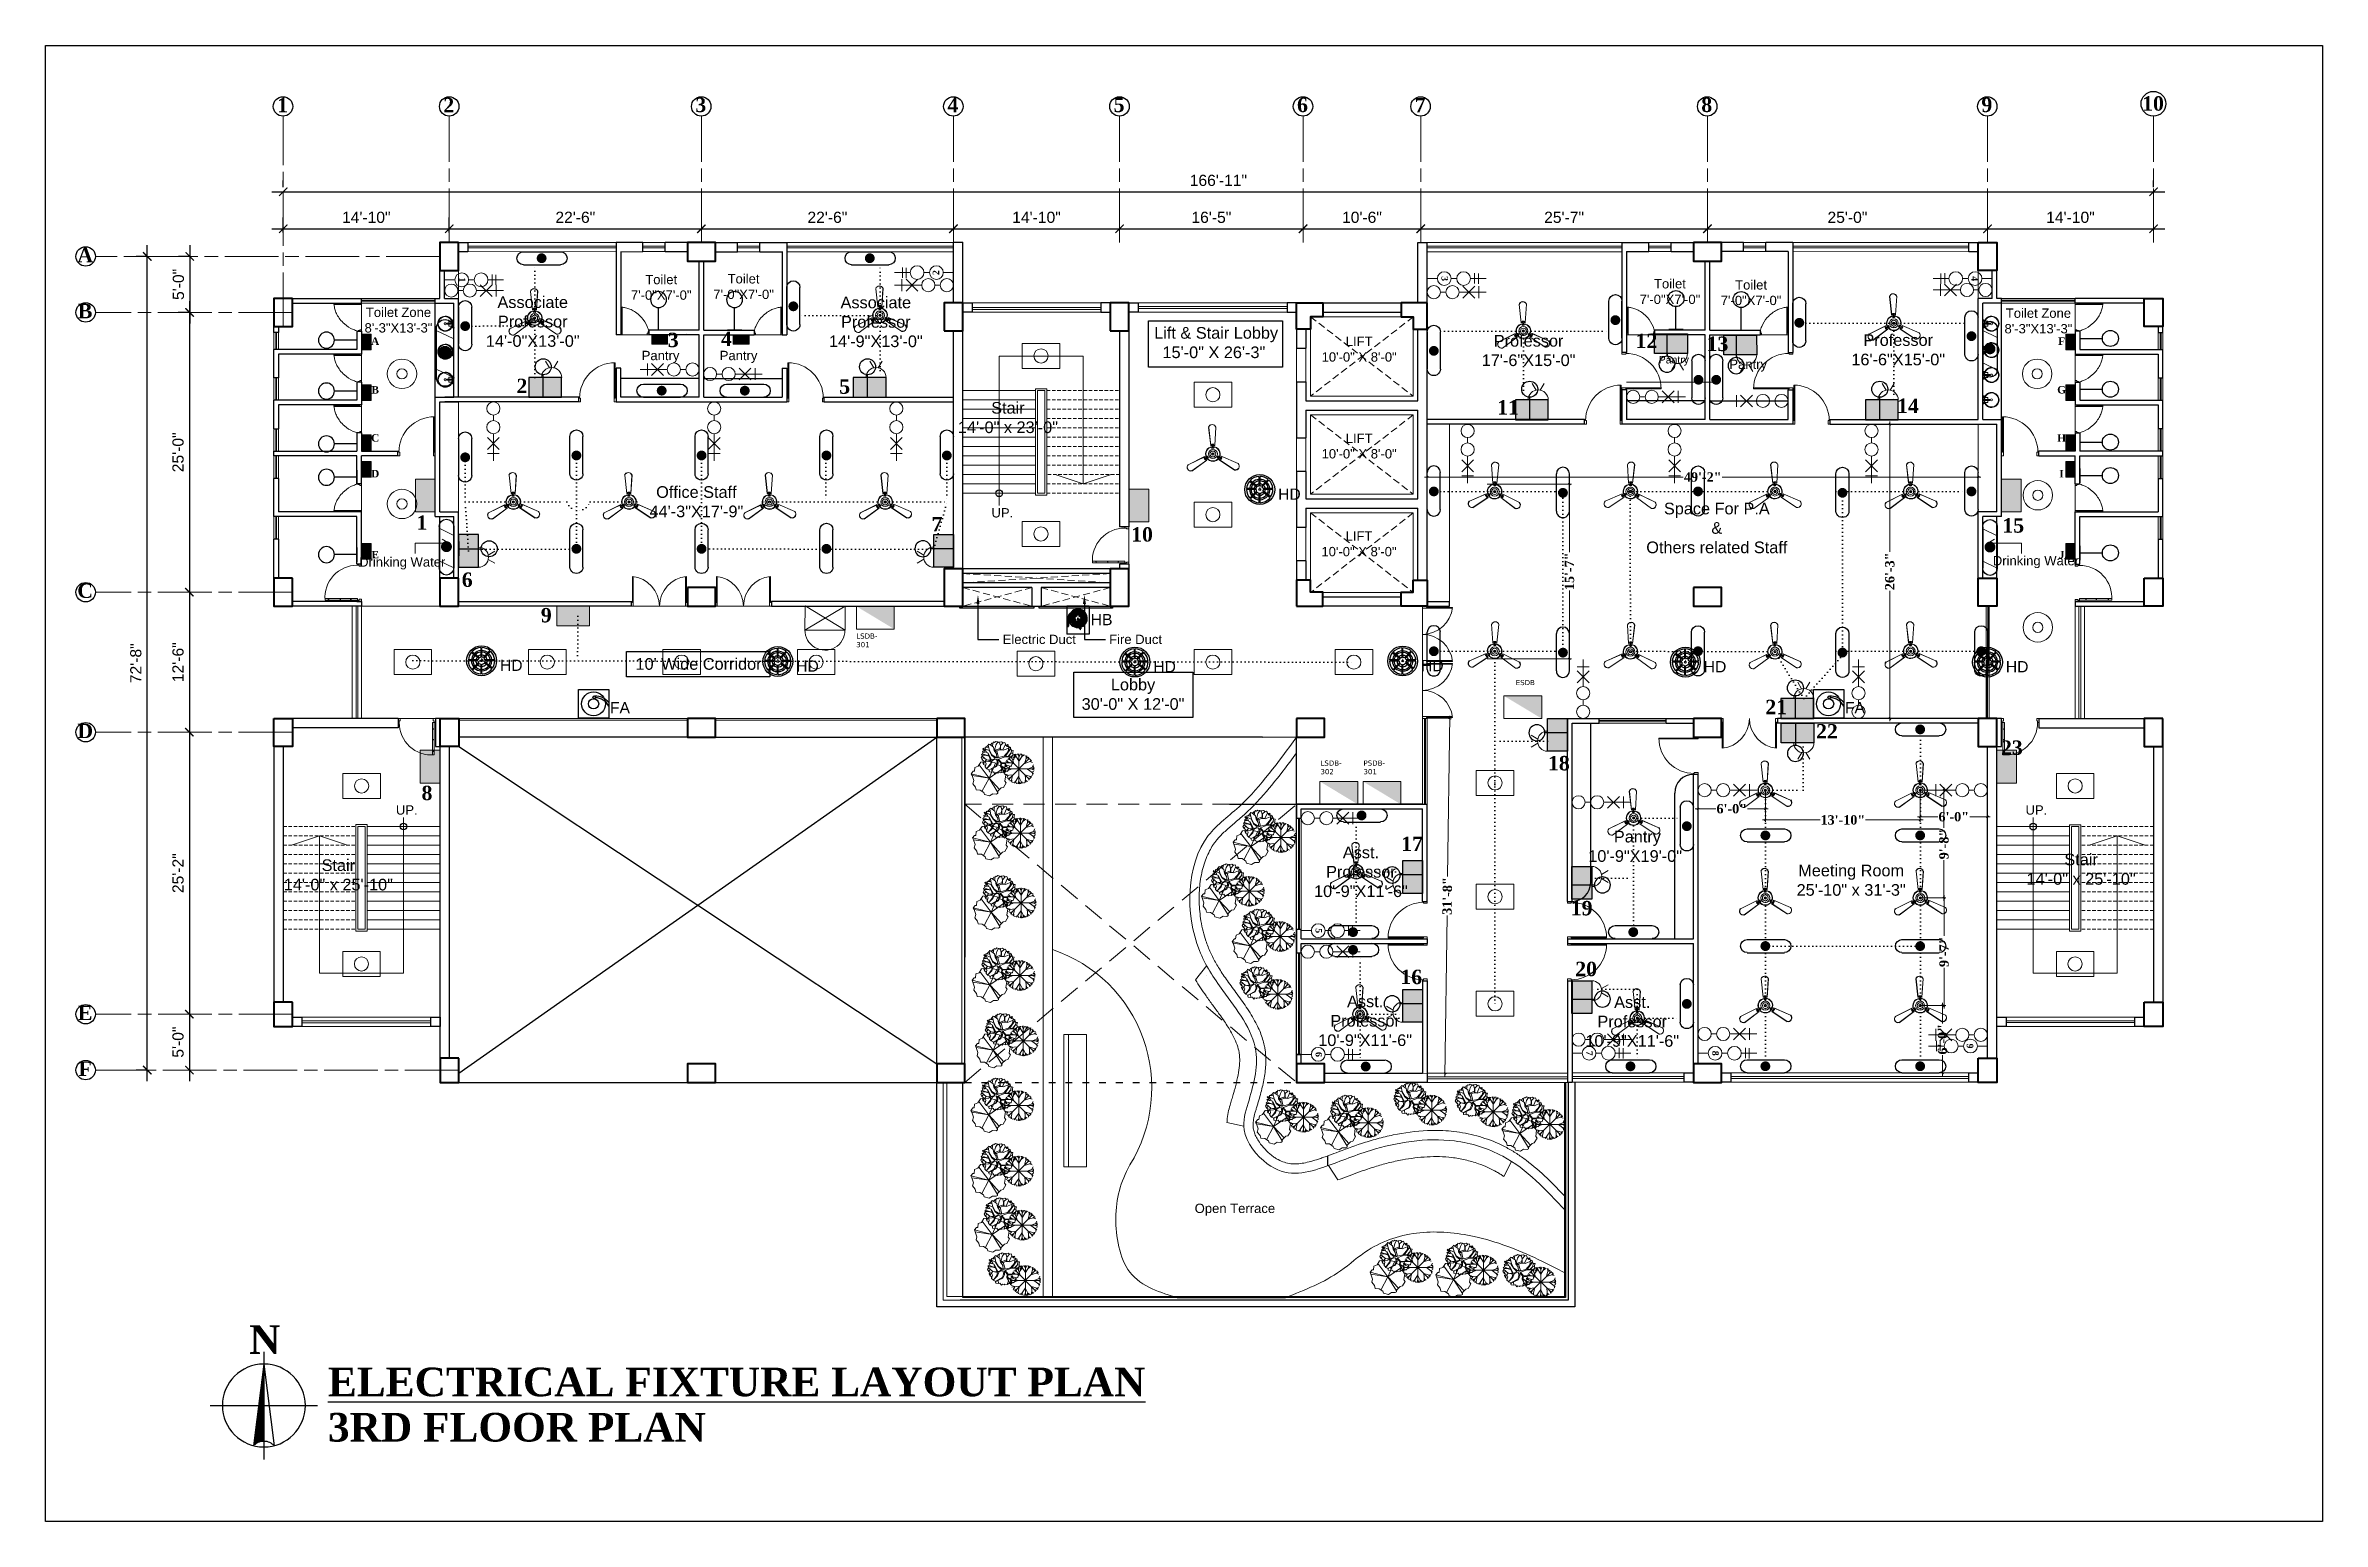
# Model space of a CAD drawing. Header units: inches. Extents: x -12 to 20935469, y -1604 to 24729220.
# Drawn here: x 20823799 to 20826238, y 24655668 to 24657249 of the extents above; entities that cross this region are included whole.
import ezdxf
from ezdxf import colors
from ezdxf.entities.mleader import LeaderData, LeaderLine
from ezdxf.math import Vec2, Vec3

# ---------------------------------------------------------------- set-up
doc = ezdxf.new("R2010")
doc.units = ezdxf.units.IN
doc.header["$LTSCALE"] = 0.03
doc.header["$MEASUREMENT"] = 0
doc.header["$PDMODE"] = 32
doc.header["$PDSIZE"] = 15
for name, pattern in [('ACAD_ISO02W100', [15, 12, -3]), ('ACAD_ISO03W100', [30, 12, -18]), ('ACAD_ISO08W100', [36, 24, -3, 6, -3]), ('DASHED2', [0.375, 0.25, -0.125]), ('DOT', [0.25, 0, -0.25])]:
    doc.linetypes.add(name, pattern=pattern)
for name, color, linetype, lineweight in [('0-elect.fixture-3 fan', 200, 'Continuous', 20), ('2', 7, 'Continuous', 9), ('CL BOX', 90, 'ACAD_ISO02W100', 0), ('column', 1, 'Continuous', 40), ('Dim Line', 252, 'Continuous', 13), ('Dimiention', 75, 'Continuous', 18), ('Door', 7, 'Continuous', 18), ('Dot', 253, 'Continuous', 0), ('E-CF', 4, 'Continuous', 30), ('Gas', 21, 'Continuous', 5), ('Glass Line', 252, 'Continuous', 9), ('Grid Line', 252, 'Continuous', 18), ('Hatch', 253, 'Continuous', 15), ('hatch-1', 253, 'Continuous', 5), ('ILLUSTR-TREE', 74, 'Continuous', 0), ('line', 7, 'Continuous', 9), ('Main Wall', 7, 'Continuous', 30), ('RAIL', 23, 'Continuous', 13), ('STAIR', 46, 'Continuous', 15), ('TOILET FIXTURE', 142, 'Continuous', 5), ('TU TEXT', 251, 'Continuous', 13), ('wind.', 150, 'Continuous', 20)]:
    doc.layers.add(name, color=color, linetype=linetype, lineweight=lineweight)
for name, color, linetype in [('AC TEXT', 151, 'DOT'), ('DIM TEXT 2025', 7, 'Continuous'), ('fire alarm', 10, 'Continuous'), ('FUR', 251, 'Continuous'), ('H', 154, 'Continuous'), ('heat detactor', 8, 'Continuous'), ('QP TEX', 7, 'Continuous'), ('SB TEXT', 215, 'DOT'), ('TEXT', 7, 'Continuous'), ('w', 188, 'DOT')]:
    doc.layers.add(name, color=color, linetype=linetype)
doc.styles.add('2', font='swisscl.ttf')
doc.styles.add('ATTR', font='romans.shx', dxfattribs={"width": 0.8, "height": 0.7})
doc.styles.add('RomanS', font='arial.ttf', dxfattribs={"height": 12})
doc.styles.get("Standard").update_dxf_attribs({"font": 'timesbd.ttf'})
doc.dimstyles.new('Aec_Arch_I', dxfattribs={"dimscale": 96, "dimtxt": 12, "dimasz": 0.09375, "dimexe": 0.125, "dimexo": 0.125, "dimgap": 0.0625, "dimtad": 1, "dimdec": 0, "dimzin": 3, "dimdsep": 46, "dimlunit": 4, "dimtxsty": 'RomanS', "dimblk1": 'ARCHTICK', "dimblk2": 'ARCHTICK', "dimsah": 1, "dimcen": 0.09375, "dimdle": 0.125, "dimadec": 0, "dimazin": 0, "dimtfac": 0.75, "dimtdec": 0, "dimtmove": 2, "dimatfit": 3, "dimldrblk": 'ARCHTICK', "dimfxl": 1, "dimfrac": 1, "dimtolj": 1, "dimtzin": 0, "dimarcsym": 0})
doc.dimstyles.new('Standard 8', dxfattribs={"dimtxt": 7, "dimasz": 2, "dimexe": 2, "dimexo": 2, "dimgap": 2, "dimtad": 0, "dimdec": 0, "dimzin": 3, "dimdsep": 46, "dimlunit": 4, "dimtxsty": 'Standard', "dimblk": 'OBLIQUE', "dimcen": 3, "dimdle": 3, "dimclrd": 256, "dimclre": 256, "dimclrt": 256, "dimadec": 0, "dimazin": 0, "dimtfac": 1, "dimtdec": 0, "dimtix": 1, "dimtofl": 0, "dimtmove": 0, "dimatfit": 0, "dimldrblk": 'OBLIQUE', "dimfxl": 1, "dimtolj": 1, "dimtzin": 0, "dimlwd": -1, "dimlwe": -1, "dimarcsym": 0})

msp = doc.modelspace()

# ---------------------------------------------------------------- texts
msp.add_text('N', height=30.7).set_placement((20824017.4, 24655847.4, 0))
at = {"insert": (20824101.8, 24655832.7, 0), "char_height": 30.731, "width": 958.24, "attachment_point": 1, "line_spacing_factor": 0.947396}
msp.add_mtext('{\\LELECTRICAL FIXTURE LAYOUT PLAN \\P}3RD FLOOR PLAN', dxfattribs=at)
at = {"layer": 'AC TEXT', "char_height": 7, "width": 227.458}
for s, insert, attachment_point, rotation in [('\\A1;1', (20824249.1, 24656998.1), 2, 270), ('\\A1;2', (20824749.6, 24657005.8), 2, 90), ('\\A1;3', (20825301.6, 24656999.4), 2, 270), ('\\A1;4', (20825862.1, 24656999.4), 8, 270), ('\\A1;5', (20825166.7, 24656300.7), 2, 270), ('\\A1;6', (20825166.7, 24656168.2), 2, 270), ('\\A1;7', (20825456.6, 24656169.5), 2, 270), ('\\A1;8', (20825591.6, 24656169.5), 2, 270), ('\\A1;9', (20825857.1, 24656177.2), 8, 270)]:
    msp.add_mtext(s, dxfattribs=dict(at, insert=insert, attachment_point=attachment_point, rotation=rotation))
at = {"layer": 'SB TEXT', "width": 227.458, "attachment_point": 8, "rotation": 0}
for s, insert, char_height in [('3', (20824471.7, 24656925.8), 15.4), ('4', (20824528.6, 24656927.2), 15.4), ('\\A1;A', (20824152.4, 24656928.4), 8), ('12', (20825514.1, 24656925), 15.44), ('13', (20825590.2, 24656921.6), 15.44), ('\\A1;F', (20825958.8, 24656928.4), 8), ('\\A1;B', (20824152.4, 24656876.2), 8), ('2', (20824309.6, 24656876.7), 15.4), ('5', (20824655.3, 24656875.8), 15.4), ('11', (20825365.8, 24656853.7), 15.44), ('14', (20825794.2, 24656855.4), 15.44), ('\\A1;G', (20825958.8, 24656876.2), 8), ('\\A1;C', (20824152.4, 24656824.6), 8), ('\\A1;H', (20825958.8, 24656824.6), 8), ('\\A1;D', (20824152.4, 24656786.4), 8), ('\\A1;I', (20825958.8, 24656786.4), 8), ('\\A1;1', (20824202.5, 24656730.3), 15.44), ('7', (20824754.2, 24656728.6), 15.4), ('10', (20824973.8, 24656717.4), 15.44), ('\\A1;15', (20825907, 24656727), 15.44), ('\\A1;E', (20824152.4, 24656699.6), 8), ('\\A1;J', (20825958.8, 24656699.6), 8), ('6', (20824251, 24656668.9), 15.4), ('9', (20824335.7, 24656630.9), 15.4), ('21', (20825653.1, 24656532.7), 15.44), ('22', (20825707.4, 24656506.7), 15.44), ('23', (20825905.5, 24656488.9), 15.44), ('18', (20825420.3, 24656472.3), 15.44), ('8', (20824207.9, 24656440.4), 15.4), ('17', (20825263, 24656386.1), 15.44), ('19', (20825444.7, 24656317), 15.44), ('16', (20825262.2, 24656243.3), 15.44), ('20', (20825449.5, 24656251.8), 15.44)]:
    msp.add_mtext(s, dxfattribs=dict(at, insert=insert, char_height=char_height))
at = {"layer": 'TEXT', "color": 30, "lineweight": 5, "ltscale": 20, "attachment_point": 2, "style": '2'}
for s, width, gutter_width, insert, char_height in [('{\\fArial|b0|i0|c0|p34;\\C0;Toilet \\P7\'-0"X7\'-0"}', 104.76, 0.5, (20824458.8, 24657003.4), 10), ('{\\fArial|b0|i0|c0|p34;\\C0;Toilet \\P7\'-0"X7\'-0"}', 104.76, 0.5, (20824547, 24657004.2), 10), ('{\\fArial|b0|i0|c0|p34;\\C0;Toilet \\P7\'-0"X7\'-0"}', 104.76, 0.5, (20825539.3, 24656998.9), 10), ('{\\fArial|b0|i0|c0|p34;\\C0;Toilet \\P7\'-0"X7\'-0"}', 104.76, 0.5, (20825626.2, 24656997.7), 10), ('{\\fArial|b0|i0|c0|p34;\\C0;Toilet Zone\\P8\'-3"X13\'-3"}', 104.76, 0.5, (20824177.4, 24656968.3), 10), ('\\pxqc;{\\fArial|b0|i0|c0|p34;\\C0;Associate\\PProfessor\\P\\pq*;14\'-0"X13\'-0"}', 131.491, 0.397, (20824321.2, 24656980.4), 12.476), ('\\pxqc;{\\fArial|b0|i0|c0|p34;\\C0;Associate\\PProfessor \\P\\pq*;14\'-9"X13\'-0"\\P\\pqc; }', 131.491, 0.397, (20824688.7, 24656980.1), 12.476), ('{\\fArial|b0|i0|c0|p34;\\C0;Toilet Zone\\P8\'-3"X13\'-3"}', 104.76, 0.5, (20825934, 24656967.4), 10), ('\\pxsm1,qc;{\\fArial|b0|i0|c0|p34;\\C0; Lift & Stair Lobby\\P15\'-0" X 26\'-3" }', 146.388, 0.75, (20825050.8, 24656947.5), 12.476), ('\\pxqc;{\\fArial|b0|i0|c0|p34;\\C0; \\PPantry}', 63.513, 0.5, (20824458.1, 24656938.7), 10), ('\\pxqc;{\\fArial|b0|i0|c0|p34;\\C0; \\PPantry}', 63.513, 0.5, (20824541.7, 24656938.7), 10), ('\\pxsm1;{\\fArial|b0|i0|c0|p34;\\C0;LIFT\\P10\'-0" X 8\'-0" }', 235.592, 0.75, (20825206.4, 24656937.1), 10), ('\\pxqc;{\\fArial|b0|i0|c0|p34;\\C0; \\PProfessor\\P\\pq*;17\'-6"X15\'-0"}', 95.614, 0.5, (20825387.9, 24656959.8), 12.476), ('\\pxqc;{\\fArial|b0|i0|c0|p34;\\C0; \\PProfessor\\P\\pq*;16\'-6"X15\'-0"}', 95.614, 0.5, (20825783.8, 24656960.6), 12.476), ('{\\fArial|b0|i0|c0|p34;\\C0;Pantry}', 63.513, 0.5, (20825543.5, 24656916.5), 8), ('\\pxqc;{\\fArial|b0|i0|c0|p34;\\C0; \\PPantry}', 63.513, 0.5, (20825623.1, 24656929.4), 10), ('\\pxsm1;{\\fArial|b0|i0|c0|p34;\\C0;Stair\\P14\'-0" x 23\'-0"  }', 114.807, 0.282, (20824830.2, 24656867.2), 12.476), ('\\pxsm1;{\\fArial|b0|i0|c0|p34;\\C0;LIFT\\P10\'-0" X 8\'-0" }', 235.592, 0.75, (20825206.4, 24656833.4), 10), ('\\pxqc;{\\fArial|b0|i0|c0|p34;\\C0;Office Staff \\P\\pq*;44\'-3"X17\'-9"}', 165.486, 0.5, (20824496.5, 24656777), 12.476), ('{\\fArial|b0|i0|c0|p34;\\C0;UP.}', 104.76, 0.5, (20824824.2, 24656753.5), 10), ('\\pxqc;{\\fArial|b0|i0|c0|p34;\\C0; \\PSpace For P.A \\P& \\POthers related Staff}', 151.365, 0.5, (20825589.5, 24656780.1), 12.476), ('\\pxsm1;{\\fArial|b0|i0|c0|p34;\\C0;LIFT\\P10\'-0" X 8\'-0" }', 235.592, 0.75, (20825206.2, 24656728.6), 10), ('\\pxsm1;{\\fArial|b0|i0|c0|p34;\\C0;Drinking Water }', 88.563, 0.282, (20824181.4, 24656700.8), 10), ('\\pxsm1;{\\fArial|b0|i0|c0|p34;\\C0;Drinking Water }', 88.563, 0.282, (20824181.4, 24656700.8), 10), ('\\pxsm1;{\\fArial|b0|i0|c0|p34;\\C0;Drinking Water }', 88.563, 0.282, (20825931.3, 24656702.2), 10), ("\\pxsm1,qc;{\\fArial|b0|i0|c0|p34;\\C0;10' Wide Corridor}", 227.89, 0.75, (20824498.8, 24656592.8), 12.476), ('\\pxsm1,qc;{\\fArial|b0|i0|c0|p34;\\C0;Lobby\\P\\pq*;30\'-0" X 12\'-0" }', 146.388, 0.75, (20824964.2, 24656570.7), 12.476), ('{\\fArial|b0|i0|c0|p34;\\C0;UP.}', 104.76, 0.5, (20824186.3, 24656435.1), 10), ('{\\fArial|b0|i0|c0|p34;\\C0;UP.}', 104.76, 0.5, (20825931.8, 24656435.1), 10), ('\\pxqc;{\\fArial|b0|i0|c0|p34;\\C0; Pantry\\P\\pq*;10\'-9"X19\'-0"}', 63.513, 0.5, (20825502, 24656407.8), 12.476), ('\\pxqc;{\\fArial|b0|i0|c0|p34;\\C0;Asst.\\PProfessor\\P\\pq*;10\'-9"X11\'-6"\\P\\pqc;\\P }', 75.436, 0.5, (20825208.3, 24656390.9), 12.476), ('\\pxsm1;{\\fArial|b0|i0|c0|p34;\\C0;Stair\\P14\'-0" x 25\'-10"  }', 148.588, 0.282, (20825979.7, 24656383.3), 12.476), ('\\pxsm1;{\\fArial|b0|i0|c0|p34;\\C0;Stair\\P14\'-0" x 25\'-10"  }', 141.57, 0.282, (20824113, 24656377.2), 12.476), ('\\pxqc;{\\fArial|b0|i0|c0|p34;\\C0;Meeting Room\\P25\'-10" x 31\'-3" }', 149.27, 0.5, (20825733.4, 24656371.5), 12.476), ('\\pxqc;{\\fArial|b0|i0|c0|p34;\\C0;Asst.\\PProfessor\\P\\pq*;10\'-9"X11\'-6"\\P\\pqc;\\P }', 75.436, 0.5, (20825212.8, 24656231.3), 12.476), ('\\pxqc;{\\fArial|b0|i0|c0|p34;\\C0;Asst.\\PProfessor \\P\\pq*;10\'-9"X11\'-6"}', 77.346, 0.405, (20825498.9, 24656230.5), 12.476), ('\\pxqc;{\\fArial|b0|i0|c0|p34;\\C0;Open Terrace  }', 213.725, 0.5, (20825073.3, 24656008.3), 10)]:
    msp.add_mtext_dynamic_manual_height_columns(s, width=width, gutter_width=gutter_width, heights=[0], dxfattribs=dict(at, insert=insert, char_height=char_height))
at = {"layer": 'TU TEXT', "color": 5, "ltscale": 50, "char_height": 5, "attachment_point": 1}
for s, insert in [('{\\fVerdana|b0|i0|c0|p34;\\H1.1x;\\C256;LSDB-\\P301}', (20824667.7, 24656619.2)), ('{\\fVerdana|b0|i0|c0|p34;\\H1.1x;\\C256;ESDB}', (20825374.1, 24656569.4)), ('{\\fVerdana|b0|i0|c0|p34;\\H1.1x;\\C256;LSDB-\\P302}', (20825164.9, 24656483.1)), ('{\\fVerdana|b0|i0|c0|p34;\\H1.1x;\\C256;PSDB-\\P301}', (20825211, 24656483.1))]:
    msp.add_mtext_dynamic_manual_height_columns(s, width=10.038, gutter_width=0.0112, heights=[0], dxfattribs=dict(at, insert=insert))

# ---------------------------------------------------------------- blocks, each defined once
blk = doc.blocks.new('Door_45')
at = {"layer": 'Door'}
for p, q in [((1.5, 5), (1.5, 44)), ((1.5, 40), (2.2, 40)), ((2.2, 40), (2.2, 39.5)), ((2.2, 39.5), (2.7, 39.5)), ((2.7, 39.5), (2.7, 40)), ((2.7, 40), (3.5, 40)), ((3.5, 44), (3.5, 5)), ((0, 0), (0, 5)), ((0, 5), (1.5, 5)), ((1.5, 25.8), (2.2, 25.8)), ((1.5, 12.6), (2.2, 12.6)), ((3.5, 5), (1.5, 5)), ((1.5, 5), (1.5, 3)), ((1.5, 3), (2.5, 3)), ((2.2, 25.8), (2.2, 25.3)), ((2.2, 25.3), (2.7, 25.3)), ((2.2, 12.6), (2.2, 13.1)), ((2.2, 13.1), (2.7, 13.1)), ((2.5, 3), (2.5, 0)), ((2.7, 25.8), (3.5, 25.8)), ((2.7, 25.3), (2.7, 25.8)), ((2.7, 13.1), (2.7, 12.6)), ((2.7, 12.6), (3.5, 12.6)), ((42.5, 3), (42.5, 0)), ((43.5, 3), (42.5, 3)), ((45, 5), (43.5, 5)), ((43.5, 5), (43.5, 3)), ((45, 0), (45, 5)), ((2.5, 0), (0, 0)), ((42.5, 0), (45, 0))]:
    blk.add_line(p, q, dxfattribs=at)
blk.add_arc((4.7, 5.3), 38.8, 359.6233, 94.6685, dxfattribs=at)
blk = doc.blocks.new('sssss-flat-876')
at = {"layer": 'Door', "linetype": 'Continuous', "ltscale": 3}
blk.add_line((3666.5, 84027.2), (3666.5, 84055.7), dxfattribs=at)
at = {"layer": 'Door', "linetype": 'Continuous', "ltscale": 3, "extrusion": (-7.21527e-09, -3.35624e-18, 1), "elevation": 0}
for points in [[(3666.5, 84057.2), (3666.5, 84055.7), (3668.4, 84055.7), (3668.4, 84056.5), (3670.2, 84056.5), (3670.2, 84057.2)], [(3668.4, 84055.7), (3696.2, 84055.7), (3696.2, 84056.5), (3668.4, 84056.5)]]:
    blk.add_lwpolyline(points, close=True, dxfattribs=at)
at = {"layer": 'Door', "linetype": 'Continuous', "ltscale": 3, "flags": 128}
blk.add_lwpolyline([(3670.2, 84027.2, 0.04096), (3675.5, 84028.9, 0.082496), (3684.9, 84034.8, 0.052187), (3689.7, 84040, 0.043988), (3692.9, 84045, 0.036571), (3694.8, 84049.6, 0.034751), (3695.9, 84054.2, 0.011435), (3696.2, 84055.7)], format="xyb", dxfattribs=at)
at = {"layer": 'Door', "linetype": 'Continuous', "ltscale": 3}
blk.add_lwpolyline([(3666.5, 84027.2), (3666.5, 84028.7), (3668.4, 84028.7), (3668.4, 84027.9), (3670.2, 84027.9), (3670.2, 84027.2)], close=True, dxfattribs=at)
blk = doc.blocks.new('$D40')
at = {"layer": 'Door'}
for p, q in [((1, 4), (1, 42)), ((2, 0), (2, 42)), ((1, 5), (0, 5)), ((2, 0), (0, 0)), ((2, 4), (1, 4)), ((39, 4), (38, 4)), ((38, 4), (38, 0)), ((40, 0), (38, 0)), ((40, 5), (39, 5)), ((39, 5), (39, 4))]:
    blk.add_line(p, q, dxfattribs=at)
blk.add_arc((1, 4), 38, 0, 90, dxfattribs=at)
blk = doc.blocks.new('A$C36295410')
at = {"layer": 'Door'}
for p, q in [((1, 4), (1, 32)), ((2, 0), (2, 32)), ((58, 0), (58, 32)), ((59, 4), (59, 32)), ((1, 5), (0, 5)), ((2, 4), (1, 4)), ((58, 4), (59, 4)), ((59, 5), (60, 5)), ((2, 0), (0, 0)), ((58, 0), (60, 0))]:
    blk.add_line(p, q, dxfattribs=at)
for centre, start, end in [((-2.5, -0.3), 0.5906, 83.7783), ((62.5, -0.3), 96.2217, 179.4094)]:
    blk.add_arc(centre, 32.5, start, end, dxfattribs=at)
blk = doc.blocks.new('7-flat-72')
at = {"layer": 'Glass Line', "color": 8, "ltscale": 20}
for p, q in [((-64478.7, 376960.5), (-64480.3, 376960.5)), ((-64480.3, 376959.5), (-64480.3, 376960.5)), ((-64480.3, 376959.5), (-64480.3, 376960.5)), ((-64478.7, 376959.5), (-64480.3, 376959.5)), ((-64480.3, 376959.1), (-64480.3, 376959.4)), ((-64478.7, 376959.4), (-64480.3, 376959.4)), ((-64478.7, 376959.1), (-64480.3, 376959.1)), ((-64480.2, 376959.4), (-64480.2, 376959.5)), ((-64480.1, 376959.5), (-64480.1, 376960.5)), ((-64479.9, 376959.5), (-64479.9, 376960.5)), ((-64479.5, 376959.5), (-64479.5, 376960.5)), ((-64479.1, 376959.5), (-64479.1, 376960.5)), ((-64478.9, 376959.5), (-64478.9, 376960.5)), ((-64478.9, 376959.4), (-64478.9, 376959.5)), ((-64478.8, 376959.5), (-64478.8, 376960.5)), ((-64478.7, 376959.5), (-64478.7, 376960.5)), ((-64478.7, 376959.1), (-64478.7, 376959.4)), ((-64475.1, 376959.4), (-64476.9, 376959.4)), ((-64476.9, 376959.1), (-64476.9, 376959.4)), ((-64475.1, 376959.1), (-64476.9, 376959.1)), ((-64476.6, 376959.4), (-64476.6, 376966.6)), ((-64475.5, 376966.6), (-64476.6, 376966.6)), ((-64475.5, 376959.4), (-64475.5, 376966.6)), ((-64475.1, 376959.1), (-64475.1, 376959.4)), ((-64473.3, 376960.5), (-64471.7, 376960.5)), ((-64473.3, 376959.5), (-64473.3, 376960.5)), ((-64473.3, 376959.5), (-64473.3, 376960.5)), ((-64473.3, 376959.5), (-64471.7, 376959.5)), ((-64473.3, 376959.1), (-64473.3, 376959.4)), ((-64473.3, 376959.4), (-64471.7, 376959.4)), ((-64473.3, 376959.1), (-64471.7, 376959.1)), ((-64473.1, 376959.5), (-64473.1, 376960.5)), ((-64473.1, 376959.4), (-64473.1, 376959.5)), ((-64472.9, 376959.5), (-64472.9, 376960.5)), ((-64472.5, 376959.5), (-64472.5, 376960.5)), ((-64472.1, 376959.5), (-64472.1, 376960.5)), ((-64471.9, 376959.5), (-64471.9, 376960.5)), ((-64471.9, 376959.4), (-64471.9, 376959.5)), ((-64471.8, 376959.5), (-64471.8, 376960.5)), ((-64471.7, 376959.5), (-64471.7, 376960.5)), ((-64471.7, 376959.1), (-64471.7, 376959.4))]:
    blk.add_line(p, q, dxfattribs=at)
blk.add_circle((-64476, 376968.4, 0), 1.08, dxfattribs=at)
for radius, start, end in [(8.1, 273.8334, 266.1883), (7.55, 274.115, 265.9068)]:
    blk.add_arc((-64476, 376968.4, 0), radius, start, end, dxfattribs=at)
blk = doc.blocks.new('SFSFSFS-flat-72')
at = {"layer": 'TOILET FIXTURE', "ltscale": 0.2}
blk.add_lwpolyline([(-3918.5, -3608.1), (-3918.5, -3602.7), (-3923.9, -3602.7), (-3923.9, -3608.1)], close=True, dxfattribs=at)
at = {"layer": 'TOILET FIXTURE', "ltscale": 20}
blk.add_blockref('7-flat-72', (60554.8, -380567.2), dxfattribs=at)
blk = doc.blocks.new('TREE_009')
at = {"layer": 'ILLUSTR-TREE'}
for p, q in [((-12232, 13875), (-12235, 13871)), ((-12235, 13871), (-12231, 13864)), ((-12226, 13870), (-12232, 13875)), ((-12231, 13864), (-12226, 13870)), ((-12222, 13871), (-12224, 13863)), ((-12222, 13880), (-12222, 13871)), ((-12216, 13879), (-12222, 13880)), ((-12198, 13860), (-12222, 13871)), ((-12222, 13871), (-12213, 13850)), ((-12203, 13892), (-12216, 13879)), ((-12200, 13878), (-12216, 13879)), ((-12200, 13898), (-12203, 13892)), ((-12196, 13860), (-12203, 13892)), ((-12195, 13896), (-12200, 13898)), ((-12186, 13897), (-12195, 13896)), ((-12195, 13896), (-12173, 13880)), ((-12183, 13903), (-12186, 13897)), ((-12176, 13905), (-12183, 13903)), ((-12180, 13884), (-12176, 13905)), ((-12174, 13910), (-12176, 13905)), ((-12167, 13907), (-12174, 13910)), ((-12173, 13880), (-12170, 13860)), ((-12160, 13913), (-12167, 13907)), ((-12160, 13892), (-12166, 13869)), ((-12166, 13869), (-12165, 13864)), ((-12149, 13910), (-12160, 13913)), ((-12149, 13910), (-12160, 13892)), ((-12158, 13864), (-12135, 13873)), ((-12154, 13857), (-12140, 13864)), ((-12144, 13906), (-12149, 13910)), ((-12140, 13909), (-12144, 13906)), ((-12127, 13911), (-12140, 13909)), ((-12140, 13909), (-12134, 13889)), ((-12140, 13864), (-12117, 13862)), ((-12133, 13873), (-12137, 13868)), ((-12137, 13868), (-12120, 13864)), ((-12135, 13873), (-12134, 13890)), ((-12133, 13891), (-12133, 13873)), ((-12132, 13891), (-12118, 13905)), ((-12118, 13905), (-12127, 13911)), ((-12120, 13864), (-12105, 13897)), ((-12109, 13907), (-12118, 13905)), ((-12117, 13862), (-12080, 13877)), ((-12112, 13828), (-12075, 13871)), ((-12105, 13897), (-12109, 13907)), ((-12103, 13892), (-12105, 13897)), ((-12075, 13870), (-12105, 13828)), ((-12095, 13884), (-12103, 13892)), ((-12098, 13892), (-12092, 13895)), ((-12093, 13888), (-12098, 13892)), ((-12085, 13883), (-12095, 13884)), ((-12088, 13892), (-12093, 13888)), ((-12092, 13895), (-12088, 13892)), ((-12085, 13883), (-12089, 13855)), ((-12080, 13877), (-12085, 13883)), ((-12076, 13879), (-12080, 13877)), ((-12075, 13871), (-12076, 13879)), ((-12070, 13862), (-12075, 13871)), ((-12239, 13828), (-12245, 13818)), ((-12245, 13818), (-12238, 13807)), ((-12236, 13842), (-12242, 13838)), ((-12242, 13838), (-12238, 13833)), ((-12238, 13833), (-12239, 13828)), ((-12214, 13807), (-12239, 13828)), ((-12221, 13833), (-12238, 13833)), ((-12230, 13820), (-12238, 13807)), ((-12238, 13807), (-12230, 13801)), ((-12230, 13857), (-12237, 13856)), ((-12237, 13856), (-12234, 13850)), ((-12234, 13850), (-12236, 13842)), ((-12236, 13842), (-12220, 13835)), ((-12230, 13801), (-12235, 13793)), ((-12227, 13789), (-12235, 13793)), ((-12235, 13793), (-12233, 13787)), ((-12221, 13852), (-12234, 13850)), ((-12233, 13787), (-12230, 13780)), ((-12224, 13863), (-12230, 13857)), ((-12206, 13847), (-12230, 13857)), ((-12226, 13793), (-12230, 13780)), ((-12230, 13780), (-12222, 13777)), ((-12214, 13807), (-12226, 13793)), ((-12222, 13777), (-12221, 13766)), ((-12199, 13828), (-12221, 13833)), ((-12221, 13797), (-12216, 13785)), ((-12216, 13785), (-12221, 13766)), ((-12221, 13766), (-12215, 13760)), ((-12220, 13835), (-12202, 13831)), ((-12215, 13760), (-12213, 13756)), ((-12187, 13801), (-12214, 13807)), ((-12213, 13807), (-12190, 13805)), ((-12213, 13755), (-12192, 13783)), ((-12188, 13781), (-12213, 13756)), ((-12213, 13756), (-12202, 13752)), ((-12185, 13807), (-12206, 13847)), ((-12202, 13833), (-12206, 13842)), ((-12202, 13831), (-12202, 13833)), ((-12202, 13752), (-12198, 13744)), ((-12190, 13805), (-12199, 13828)), ((-12184, 13834), (-12198, 13860)), ((-12195, 13751), (-12198, 13744)), ((-12198, 13744), (-12197, 13739)), ((-12197, 13739), (-12182, 13737)), ((-12182, 13835), (-12196, 13860)), ((-12159, 13771), (-12195, 13751)), ((-12156, 13768), (-12195, 13751)), ((-12191, 13783), (-12187, 13801)), ((-12180, 13802), (-12188, 13781)), ((-12181, 13807), (-12185, 13807)), ((-12164, 13816), (-12184, 13834)), ((-12183, 13755), (-12182, 13737)), ((-12154, 13818), (-12182, 13835)), ((-12182, 13737), (-12173, 13739)), ((-12164, 13815), (-12181, 13807)), ((-12169, 13809), (-12180, 13802)), ((-12173, 13739), (-12165, 13727)), ((-12170, 13860), (-12157, 13841)), ((-12155, 13810), (-12169, 13809)), ((-12165, 13864), (-12159, 13855)), ((-12165, 13727), (-12158, 13734)), ((-12159, 13855), (-12158, 13864)), ((-12152, 13790), (-12159, 13771)), ((-12158, 13734), (-12149, 13730)), ((-12157, 13841), (-12154, 13818)), ((-12147, 13787), (-12156, 13768)), ((-12155, 13810), (-12152, 13790)), ((-12144, 13821), (-12154, 13857)), ((-12150, 13820), (-12151, 13818)), ((-12151, 13818), (-12149, 13818)), ((-12148, 13821), (-12150, 13820)), ((-12149, 13818), (-12148, 13821)), ((-12149, 13730), (-12145, 13734)), ((-12148, 13809), (-12131, 13790)), ((-12148, 13809), (-12147, 13787)), ((-12145, 13734), (-12131, 13732)), ((-12144, 13820), (-12112, 13828)), ((-12144, 13811), (-12106, 13825)), ((-12144, 13811), (-12127, 13790)), ((-12131, 13790), (-12133, 13770)), ((-12133, 13770), (-12125, 13753)), ((-12125, 13753), (-12131, 13732)), ((-12131, 13732), (-12122, 13737)), ((-12130, 13770), (-12116, 13737)), ((-12127, 13786), (-12129, 13773)), ((-12129, 13773), (-12106, 13759)), ((-12129, 13769), (-12106, 13757)), ((-12127, 13790), (-12065, 13790)), ((-12127, 13786), (-12105, 13787)), ((-12122, 13737), (-12116, 13737)), ((-12116, 13737), (-12112, 13748)), ((-12108, 13741), (-12114, 13737)), ((-12114, 13737), (-12113, 13730)), ((-12113, 13730), (-12108, 13734)), ((-12112, 13748), (-12105, 13742)), ((-12108, 13734), (-12108, 13741)), ((-12106, 13825), (-12071, 13823)), ((-12106, 13759), (-12086, 13754)), ((-12106, 13757), (-12105, 13742)), ((-12105, 13828), (-12089, 13827)), ((-12105, 13787), (-12096, 13768)), ((-12105, 13742), (-12093, 13741)), ((-12100, 13776), (-12078, 13770)), ((-12093, 13741), (-12086, 13754)), ((-12089, 13827), (-12073, 13845)), ((-12086, 13754), (-12085, 13761)), ((-12073, 13845), (-12085, 13827)), ((-12085, 13826), (-12071, 13825)), ((-12085, 13761), (-12078, 13770)), ((-12078, 13770), (-12070, 13771)), ((-12072, 13845), (-12070, 13862)), ((-12072, 13845), (-12062, 13842)), ((-12071, 13825), (-12061, 13836)), ((-12071, 13823), (-12062, 13803)), ((-12060, 13861), (-12070, 13862)), ((-12070, 13771), (-12068, 13782)), ((-12068, 13782), (-12063, 13787)), ((-12065, 13790), (-12061, 13797)), ((-12063, 13787), (-12065, 13790)), ((-12063, 13850), (-12060, 13861)), ((-12062, 13842), (-12063, 13850)), ((-12061, 13836), (-12062, 13842)), ((-12062, 13803), (-12054, 13815)), ((-12061, 13797), (-12062, 13803)), ((-12049, 13839), (-12061, 13836)), ((-12058, 13820), (-12049, 13839)), ((-12054, 13815), (-12058, 13820)), ((-12052, 13827), (-12054, 13822)), ((-12054, 13822), (-12050, 13818)), ((-12048, 13822), (-12052, 13827)), ((-12050, 13818), (-12048, 13822))]:
    blk.add_line(p, q, dxfattribs=at)
at = {"layer": 'ILLUSTR-TREE', "style": 'ATTR', "width": 0.8, "flags": 9}
blk.add_attdef('ESTCODE', (-12148, 13821), '', height=1.05, dxfattribs=at)
blk = doc.blocks.new('TREE_018')
at = {"layer": 'ILLUSTR-TREE'}
for p, q in [((-11147, 14059), (-11158, 14046)), ((-11140, 14059), (-11147, 14059)), ((-11138, 14080), (-11140, 14059)), ((-11120, 14087), (-11138, 14080)), ((-11106, 14108), (-11120, 14087)), ((-11115, 14094), (-11061, 14022)), ((-11061, 14112), (-11106, 14108)), ((-11054, 14116), (-11061, 14112)), ((-11061, 14022), (-11025, 14103)), ((-11061, 14022), (-10988, 14072)), ((-11046, 14108), (-11054, 14116)), ((-11014, 14102), (-11046, 14108)), ((-11014, 14094), (-11014, 14102)), ((-10986, 14083), (-11014, 14094)), ((-10987, 14071), (-10986, 14083)), ((-10975, 14042), (-10987, 14071)), ((-11061, 14022), (-11158, 14046)), ((-11158, 14046), (-11153, 14036)), ((-11061, 14022), (-11153, 14036)), ((-11153, 14036), (-11144, 14009)), ((-11144, 14009), (-11149, 13992)), ((-11149, 13992), (-11134, 13974)), ((-11134, 13974), (-11130, 13958)), ((-11130, 13958), (-11109, 13957)), ((-11109, 13957), (-11089, 13944)), ((-11061, 14022), (-11099, 13950)), ((-11089, 13944), (-11085, 13933)), ((-11085, 13933), (-11058, 13926)), ((-11061, 14022), (-11004, 13960)), ((-11061, 14022), (-11014, 13945)), ((-11058, 13926), (-11041, 13937)), ((-11041, 13937), (-11021, 13936)), ((-11021, 13936), (-11014, 13940)), ((-11014, 13940), (-11013, 13951)), ((-11013, 13951), (-10995, 13969)), ((-10995, 13969), (-10983, 13972)), ((-10983, 13972), (-10968, 13997)), ((-10970, 14040), (-10975, 14042)), ((-10975, 14006), (-10970, 14040)), ((-10968, 13997), (-10975, 14006))]:
    blk.add_line(p, q, dxfattribs=at)
at = {"layer": 'ILLUSTR-TREE', "style": 'ATTR', "width": 0.8, "flags": 9}
blk.add_attdef('ESTCODE', (-11061, 14022), '', height=1.05, dxfattribs=at)
blk = doc.blocks.new('TREE_007')
at = {"layer": 'ILLUSTR-TREE'}
for p, q in [((-12470, 14060), (-12486, 14105)), ((-12481, 14092), (-12477, 14109)), ((-12456, 14102), (-12471, 14111)), ((-12439, 14075), (-12464, 14114)), ((-12458, 14104), (-12455, 14116)), ((-12438, 14104), (-12448, 14117)), ((-12439, 13938), (-12439, 14118)), ((-12438, 14100), (-12430, 14117)), ((-12438, 14075), (-12414, 14114)), ((-12421, 14103), (-12423, 14117)), ((-12423, 14099), (-12407, 14111)), ((-12404, 14063), (-12393, 14106)), ((-12397, 14092), (-12399, 14108)), ((-12529, 14028), (-12349, 14028)), ((-12516, 14027), (-12528, 14021)), ((-12516, 14043), (-12527, 14039)), ((-12518, 14027), (-12527, 14034)), ((-12485, 14027), (-12527, 14009)), ((-12516, 14014), (-12527, 14018)), ((-12485, 14027), (-12526, 14047)), ((-12520, 14012), (-12525, 14006)), ((-12514, 14042), (-12524, 14054)), ((-12503, 13991), (-12523, 13998)), ((-12505, 14068), (-12521, 14063)), ((-12474, 13993), (-12519, 13988)), ((-12471, 14060), (-12517, 14071)), ((-12503, 14067), (-12513, 14079)), ((-12503, 13989), (-12512, 13975)), ((-12492, 14081), (-12508, 14085)), ((-12491, 13976), (-12508, 13971)), ((-12376, 14091), (-12502, 13965)), ((-12502, 14091), (-12376, 13965)), ((-12491, 13975), (-12497, 13960)), ((-12492, 14081), (-12495, 14097)), ((-12481, 14091), (-12493, 14099)), ((-12477, 13989), (-12485, 13952)), ((-12439, 13984), (-12466, 13943)), ((-12439, 13980), (-12419, 13941)), ((-12405, 14061), (-12362, 14075)), ((-12403, 13992), (-12364, 13980)), ((-12403, 13992), (-12399, 13948)), ((-12397, 14090), (-12384, 14099)), ((-12389, 14027), (-12350, 14042)), ((-12388, 14027), (-12353, 14001)), ((-12387, 14080), (-12382, 14097)), ((-12386, 13975), (-12370, 13970)), ((-12383, 14083), (-12369, 14085)), ((-12383, 13972), (-12380, 13960)), ((-12375, 14071), (-12359, 14066)), ((-12374, 13983), (-12366, 13974)), ((-12373, 14071), (-12366, 14082)), ((-12371, 13982), (-12359, 13988)), ((-12363, 14008), (-12350, 14015)), ((-12362, 14027), (-12349, 14020)), ((-12360, 14039), (-12353, 14053)), ((-12360, 14027), (-12349, 14034)), ((-12360, 14006), (-12357, 13993)), ((-12359, 14039), (-12349, 14036)), ((-12483, 13961), (-12494, 13957)), ((-12482, 13961), (-12481, 13949)), ((-12460, 13951), (-12477, 13947)), ((-12459, 13953), (-12452, 13939)), ((-12439, 13957), (-12445, 13939)), ((-12438, 13948), (-12431, 13939)), ((-12426, 13953), (-12427, 13939)), ((-12425, 13953), (-12409, 13943)), ((-12400, 13964), (-12405, 13945)), ((-12399, 13959), (-12389, 13953))]:
    blk.add_line(p, q, dxfattribs=at)
at = {"layer": 'ILLUSTR-TREE', "style": 'ATTR', "width": 0.8, "flags": 9}
blk.add_attdef('ESTCODE', (-12439, 14028), '', height=1.05, dxfattribs=at)
blk = doc.blocks.new('bulb')
at = {"layer": 'line', "color": 4, "lineweight": 25, "ltscale": 50}
for p, q in [((20823168.7, 24658803.9), (20823168.7, 24658777.6)), ((20823168.7, 24658790.8), (20823209.9, 24658790.8))]:
    blk.add_line(p, q, dxfattribs=at)
blk.add_circle((20823224.6, 24658790.8), 14.7, dxfattribs=at)
blk = doc.blocks.new('GGGFGFG')
at = {"layer": 'line', "color": 4, "ltscale": 50}
for p, q in [((7356688, 3293208), (7357003, 3293208)), ((7356688, 3292998), (7356688, 3293208)), ((7357003, 3293208), (7357003, 3292998)), ((7357003, 3292998), (7356688, 3292998))]:
    blk.add_line(p, q, dxfattribs=at)
blk.add_circle((7356846, 3293103), 59.6, dxfattribs=at)
blk = doc.blocks.new('FDDF')
at = {"layer": 'line', "color": 6, "linetype": 'Continuous', "lineweight": 25, "ltscale": 50}
for p, q in [((7351583, 3307777), (7351583, 3307352)), ((7351732, 3307777), (7351732, 3307352))]:
    blk.add_line(p, q, dxfattribs=at)
at = {"layer": 'line', "color": 6, "linetype": 'Continuous', "lineweight": 40, "ltscale": 50, "const_width": 56.1}
blk.add_lwpolyline([(7351657, 3307597, 1), (7351657, 3307541, 1)], format="xyb", close=True, dxfattribs=at)
at = {"layer": 'line', "color": 6, "linetype": 'Continuous', "lineweight": 25, "ltscale": 50}
for centre, start, end in [((7351657, 3307777), 0, 180), ((7351657, 3307352), 180, 0)]:
    blk.add_arc(centre, 74.8, start, end, dxfattribs=at)
blk = doc.blocks.new('JJUJUJUKI')
at = {"layer": 'line', "color": 6, "ltscale": 50}
for p, q in [((7363095, 3291794), (7362945, 3291867)), ((7363095, 3291461), (7362945, 3291534))]:
    blk.add_line(p, q, dxfattribs=at)
at = {"layer": 'line', "color": 5, "xscale": -1, "rotation": 180}
blk.add_blockref('FDDF', (11363, 6599219), dxfattribs=at)
blk = doc.blocks.new('RTRT')
at = {"layer": 'line', "color": 5}
blk.add_blockref('JJUJUJUKI', (0, 0), dxfattribs=at)
blk = doc.blocks.new('JUJUJUKIII')
at = {"layer": 'H', "ltscale": 50, "true_color": 0x999999, "transparency": 33554556}
h = blk.add_hatch(color=253, dxfattribs=at)
h.dxf.hatch_style = 1
h.paths.add_polyline_path([(7363220, 3291034), (7363426, 3291034), (7363426, 3291377), (7363220, 3291377)])
at = {"layer": 'Dimiention', "color": 4, "ltscale": 50}
blk.add_lwpolyline([(7363220, 3291034), (7363426, 3291034), (7363426, 3291377), (7363220, 3291377)], close=True, dxfattribs=at)
blk = doc.blocks.new('E-CF')
at = {"layer": '0-elect.fixture-3 fan', "color": 230, "linetype": 'ByBlock', "lineweight": 13, "ltscale": 5}
for p, q in [((-1.4, 6.5), (-2.4, 20.9)), ((-1.4, 6.5), (-2.3, 20.9)), ((3.2, 20.7), (1.6, 6.5)), ((3.3, 20.7), (1.7, 6.5)), ((-19.6, -7.5), (-6.5, -1.7)), ((-19.6, -7.5), (-6.4, -1.8)), ((-5, -4.4), (-16.9, -12.4)), ((-4.9, -4.5), (-16.9, -12.5)), ((16.3, -13.3), (4.7, -4.7)), ((16.3, -13.2), (4.8, -4.7)), ((6.3, -2.1), (19.2, -8.4)), ((6.4, -2), (19.3, -8.4))]:
    blk.add_line(p, q, dxfattribs=at)
at = {"layer": '0-elect.fixture-3 fan', "color": 232, "linetype": 'ByBlock', "lineweight": 13, "ltscale": 5}
for p, q in [((-0.4, 5.4), (-0.7, 4.8)), ((-0.3, 6.7), (-0.6, 7.3)), ((-0.4, 5), (-0.2, 4.7)), ((-0.3, 7.5), (-0.2, 7.2)), ((0, 6.9), (0.2, 7)), ((0, 5.2), (0.3, 5.3)), ((0.4, 4.9), (0.6, 4.7)), ((0.5, 7.4), (0.6, 7.2)), ((0.6, 6.7), (1, 7.2)), ((0.6, 5.4), (0.9, 4.8)), ((-6.1, -2.8), (-6.8, -2.8)), ((-6.7, -3.3), (-6.5, -3)), ((-6.3, -4), (-6.2, -3.7)), ((-5.9, -3.4), (-6.2, -3.3)), ((-5.6, -3.6), (-6, -4.2)), ((-5, -2.2), (-4.6, -1.6)), ((-4.5, -2.6), (-4.8, -2.4)), ((-4.5, -2.1), (-4.3, -1.8)), ((-4.5, -3), (-3.8, -3)), ((-4.1, -2.8), (-4, -2.5)), ((4, -2.8), (3.7, -2.8)), ((4.4, -3.2), (3.7, -3.1)), ((4.5, -2.2), (4.2, -2.2)), ((4.9, -2.4), (4.5, -1.8)), ((4.5, -2.6), (4.5, -2.9)), ((5.4, -3.9), (5.8, -4.4)), ((5.9, -3.1), (6.6, -3.1)), ((5.9, -3.4), (5.9, -3.7)), ((6.2, -4.1), (5.9, -4.1)), ((6.6, -3.5), (6.3, -3.5))]:
    blk.add_line(p, q, dxfattribs=at)
at = {"layer": '0-elect.fixture-3 fan', "color": 5, "lineweight": 13}
blk.add_line((0, 0), (0, 0), dxfattribs=at)
at = {"layer": '0-elect.fixture-3 fan', "color": 230, "linetype": 'ByBlock', "lineweight": 13, "ltscale": 5, "extrusion": (0, 0, -1)}
for centre, major_axis, start_param, end_param in [((0.5, 19.9), (-2.12, 2.12), 5.823867, 8.359631), ((0.5, 19.9), (-2.05, 2.05), 5.830329, 8.353169), ((0, 0), (-4.05, 4.05), 5.068563, 7.021343), ((0, 0), (-3.85, 3.85), 5.085186, 7.003917), ((0, 0), (4.72, 4.72), -1.003222, -0.833722), ((0, 0), (-4.05, 4.05), 0.879773, 2.832553), ((0, 0), (4.72, 4.72), -0.690743, -0.521244), ((0, 0), (-3.85, 3.85), 0.896396, 2.815126), ((-17.5, -9.5), (-2.12, 2.12), 3.729471, 6.265236), ((-17.5, -9.5), (-2.05, 2.05), 3.735934, 6.258773), ((0, 0), (-4.72, 4.72), 5.068843, 5.238343), ((0, 0), (4.72, 4.72), 3.185569, 3.355068), ((0, 0), (4.05, 4.05), 1.403372, 3.356151), ((0, 0), (-3.85, 3.85), 2.990791, 4.909522), ((0, 0), (4.72, 4.72), 1.403652, 1.573151), ((0, 0), (-4.72, 4.72), 2.66197, 2.831469), ((17, -10.3), (2.05, 2.05), 0.070743, 2.593582), ((17, -10.3), (-2.12, 2.12), 1.635076, 4.170841)]:
    blk.add_ellipse(centre, major_axis=major_axis, ratio=1, start_param=start_param, end_param=end_param, dxfattribs=at)
at = {"layer": '0-elect.fixture-3 fan', "linetype": 'ByBlock', "lineweight": 13, "ltscale": 5, "extrusion": (0, 0, -1)}
blk.add_ellipse((0, 0), major_axis=(-2.47, 2.47), ratio=1, start_param=5.497787, end_param=11.780972, dxfattribs=at)
at = {"layer": '0-elect.fixture-3 fan', "color": 200, "linetype": 'ByBlock', "lineweight": 13, "ltscale": 5, "extrusion": (0, 0, -1)}
blk.add_ellipse((0, 0), major_axis=(-1.61, 1.61), ratio=1, start_param=5.497787, end_param=11.780972, dxfattribs=at)
at = {"layer": '0-elect.fixture-3 fan', "color": 190, "linetype": 'ByBlock', "lineweight": 13, "ltscale": 5, "extrusion": (0, 0, -1)}
for major_axis, start_param, end_param in [((0.666, 0.666), 3.926991, 10.210176), ((-0.461, 0.461), 5.497787, 11.780972)]:
    blk.add_ellipse((0, 0), major_axis=major_axis, ratio=1, start_param=start_param, end_param=end_param, dxfattribs=at)
at = {"layer": '0-elect.fixture-3 fan', "color": 232, "linetype": 'ByBlock', "lineweight": 13, "ltscale": 5, "extrusion": (0, 0, -1)}
for centre, major_axis, start_param, end_param in [((-0.4, 7.4), (-0.169, 0.169), 5.038692, 7.013305), ((-0.4, 4.7), (0.169, 0.169), 2.26283, 4.381754), ((0, 0), (5.4, 5.4), -0.840677, -0.683789), ((-0.2, 7.3), (0.101, 0.101), 3.926991, 10.210176), ((-2.2, 6.1), (-1.37, 1.37), 2.052913, 2.705807), ((-0.3, 4.8), (0.101, 0.101), 3.926991, 10.210176), ((0, 0), (3.17, 3.17), -0.878763, -0.645703), ((0.1, 6.9), (0.101, 0.101), 3.926991, 10.210176), ((0.2, 5.3), (0.101, 0.101), 3.926991, 10.210176), ((0.5, 4.8), (0.101, 0.101), 3.926991, 10.210176), ((0.6, 7.3), (0.101, 0.101), 3.926991, 10.210176), ((2.6, 6), (1.46, 1.46), 3.643048, 4.257264), ((0.7, 4.7), (0.169, 0.169), 0.376965, 2.49589), ((0.7, 7.4), (-0.169, 0.169), 0.887007, 2.86162), ((-6.8, -3), (0.169, 0.169), 3.505001, 5.479614), ((0, 0), (-5.4, 5.4), 4.91891, 5.075797), ((-6.6, -3.2), (0.101, 0.101), 3.926991, 10.210176), ((-6.2, -3.8), (0.101, 0.101), 3.926991, 10.210176), ((-6.2, -4), (0.169, 0.169), 1.373501, 3.348114), ((-6.1, -3.4), (0.101, 0.101), 3.926991, 10.210176), ((-6.5, -0.8), (1.46, 1.46), 1.548653, 2.162869), ((-4.2, -4.9), (-1.37, 1.37), 6.241703, 6.894597), ((-4.6, -2.5), (-0.101, 0.101), 5.497787, 11.780972), ((-4.4, -1.8), (-0.169, 0.169), 6.136552, 8.255476), ((-4.4, -2), (-0.101, 0.101), 5.497787, 11.780972), ((0, 0), (-3.17, 3.17), 4.880824, 5.113884), ((-4.1, -2.7), (0.101, 0.101), 3.926991, 10.210176), ((-3.9, -2.7), (0.169, 0.169), 0.168435, 2.287359), ((0, 0), (-3.17, 3.17), 2.786429, 3.019489), ((3.7, -2.9), (0.169, 0.169), 2.471361, 4.590285), ((3.9, -2.8), (0.101, 0.101), 3.926991, 10.210176), ((4.3, -2), (-0.169, 0.169), 5.928021, 8.046946), ((4.3, -2.2), (0.101, 0.101), 3.926991, 10.210176), ((4.5, -2.8), (0.101, 0.101), 3.926991, 10.210176), ((3.9, -5.2), (-1.46, 1.46), 1.025054, 1.63927), ((6.4, -1.2), (1.37, 1.37), 2.576511, 3.229406), ((5.9, -3.6), (-0.101, 0.101), 5.497787, 11.780972), ((6, -4.3), (-0.169, 0.169), 2.981402, 4.956015), ((6, -4.1), (0.101, 0.101), 3.926991, 10.210176), ((0, 0), (-5.4, 5.4), 2.824515, 2.981402), ((6.5, -3.5), (-0.101, 0.101), 5.497787, 11.780972), ((6.6, -3.3), (-0.169, 0.169), 0.849902, 2.824515)]:
    blk.add_ellipse(centre, major_axis=major_axis, ratio=1, start_param=start_param, end_param=end_param, dxfattribs=at)
blk = doc.blocks.new('_Oblique')
at = {"color": 0, "linetype": 'ByBlock', "lineweight": -2}
blk.add_line((-0.5, -0.5), (0.5, 0.5), dxfattribs=at)
blk = doc.blocks.new('*D70')
at = {"layer": 'Defpoints', "color": 0, "transparency": 16777216}
for p in [(20825569.4, 24656451.2), (20825569.4, 24656431.4), (20825641.5, 24656451.2)]:
    blk.add_point(p, dxfattribs=at)
at = {"layer": 'DIM TEXT 2025', "lineweight": 0, "transparency": 16777216}
for p, q in [((20825566.4, 24656431.4), (20825588.4, 24656431.4)), ((20825569.4, 24656451.2), (20825569.4, 24656429.4)), ((20825644.5, 24656431.4), (20825622.5, 24656431.4)), ((20825641.5, 24656451.2), (20825641.5, 24656429.4))]:
    blk.add_line(p, q, dxfattribs=at)
at = {"layer": 'DIM TEXT 2025', "lineweight": 0, "transparency": 16777216, "xscale": 2, "yscale": 2, "zscale": 2, "rotation": 180}
blk.add_blockref('_Oblique', (20825569.4, 24656431.4), dxfattribs=at)
at = {"layer": 'DIM TEXT 2025', "lineweight": 0, "transparency": 16777216, "xscale": 2, "yscale": 2, "zscale": 2}
blk.add_blockref('_Oblique', (20825641.5, 24656431.4), dxfattribs=at)
at = {"layer": 'DIM TEXT 2025', "lineweight": 0, "transparency": 16777216, "insert": (20825605.5, 24656431.4), "char_height": 10, "attachment_point": 5}
blk.add_mtext('\\A1;6\'-0"', dxfattribs=at)
blk = doc.blocks.new('*D258')
at = {"layer": 'Defpoints', "color": 0, "transparency": 16777216}
for p in [(20825641.5, 24656451.2), (20825807.4, 24656451.2), (20825807.4, 24656419.4)]:
    blk.add_point(p, dxfattribs=at)
at = {"layer": 'DIM TEXT 2025', "lineweight": 0, "transparency": 16777216}
for p, q in [((20825641.5, 24656451.2), (20825641.5, 24656417.4)), ((20825807.4, 24656451.2), (20825807.4, 24656417.4)), ((20825638.5, 24656419.4), (20825700.2, 24656419.4)), ((20825810.4, 24656419.4), (20825748.7, 24656419.4))]:
    blk.add_line(p, q, dxfattribs=at)
at = {"layer": 'DIM TEXT 2025', "lineweight": 0, "transparency": 16777216, "xscale": 2, "yscale": 2, "zscale": 2, "rotation": 180}
blk.add_blockref('_Oblique', (20825641.5, 24656419.4), dxfattribs=at)
at = {"layer": 'DIM TEXT 2025', "lineweight": 0, "transparency": 16777216, "xscale": 2, "yscale": 2, "zscale": 2}
blk.add_blockref('_Oblique', (20825807.4, 24656419.4), dxfattribs=at)
at = {"layer": 'DIM TEXT 2025', "lineweight": 0, "transparency": 16777216, "insert": (20825724.5, 24656419.4), "char_height": 10, "attachment_point": 5}
blk.add_mtext('\\A1;13\'-10"', dxfattribs=at)
blk = doc.blocks.new('*D71')
at = {"layer": 'Defpoints', "color": 0, "transparency": 16777216}
for p in [(20825807.3, 24656451.2), (20825879.4, 24656451.2), (20825879.4, 24656422.8)]:
    blk.add_point(p, dxfattribs=at)
at = {"layer": 'DIM TEXT 2025', "lineweight": 0, "transparency": 16777216}
for p, q in [((20825807.3, 24656451.2), (20825807.3, 24656420.8)), ((20825879.4, 24656451.2), (20825879.4, 24656420.8)), ((20825804.3, 24656422.8), (20825826.3, 24656422.8)), ((20825882.4, 24656422.8), (20825860.4, 24656422.8))]:
    blk.add_line(p, q, dxfattribs=at)
at = {"layer": 'DIM TEXT 2025', "lineweight": 0, "transparency": 16777216, "xscale": 2, "yscale": 2, "zscale": 2, "rotation": 180}
blk.add_blockref('_Oblique', (20825807.3, 24656422.8), dxfattribs=at)
at = {"layer": 'DIM TEXT 2025', "lineweight": 0, "transparency": 16777216, "xscale": 2, "yscale": 2, "zscale": 2}
blk.add_blockref('_Oblique', (20825879.4, 24656422.8), dxfattribs=at)
at = {"layer": 'DIM TEXT 2025', "lineweight": 0, "transparency": 16777216, "insert": (20825843.3, 24656422.8), "char_height": 10, "attachment_point": 5}
blk.add_mtext('\\A1;6\'-0"', dxfattribs=at)
blk = doc.blocks.new('*D72')
at = {"layer": 'Defpoints', "color": 0, "transparency": 16777216}
for p in [(20825807.4, 24656451.4), (20825807.3, 24656335.9), (20825832.8, 24656335.9)]:
    blk.add_point(p, dxfattribs=at)
at = {"layer": 'DIM TEXT 2025', "lineweight": 0, "transparency": 16777216}
for p, q in [((20825832.8, 24656454.4), (20825832.8, 24656410.8)), ((20825807.4, 24656451.4), (20825834.8, 24656451.4)), ((20825832.8, 24656332.9), (20825832.8, 24656376.5)), ((20825807.3, 24656335.9), (20825834.8, 24656335.9))]:
    blk.add_line(p, q, dxfattribs=at)
at = {"layer": 'DIM TEXT 2025', "lineweight": 0, "transparency": 16777216, "xscale": 2, "yscale": 2, "zscale": 2}
for p, rotation in [((20825832.8, 24656451.4), 90), ((20825832.8, 24656335.9), 270)]:
    blk.add_blockref('_Oblique', p, dxfattribs=dict(at, rotation=rotation))
at = {"layer": 'DIM TEXT 2025', "lineweight": 0, "transparency": 16777216, "insert": (20825832.8, 24656393.6), "char_height": 10, "attachment_point": 5, "rotation": 90}
blk.add_mtext('\\A1;9\'-8"', dxfattribs=at)
blk = doc.blocks.new('*D259')
at = {"layer": 'Defpoints', "color": 0, "transparency": 16777216}
for p in [(20825807.4, 24656335.9), (20825807.3, 24656220.5), (20825832.9, 24656220.5)]:
    blk.add_point(p, dxfattribs=at)
at = {"layer": 'DIM TEXT 2025', "lineweight": 0, "transparency": 16777216}
for p, q in [((20825807.4, 24656335.9), (20825834.9, 24656335.9)), ((20825832.9, 24656338.9), (20825832.9, 24656295.3)), ((20825832.9, 24656217.5), (20825832.9, 24656261.1)), ((20825807.3, 24656220.5), (20825834.9, 24656220.5))]:
    blk.add_line(p, q, dxfattribs=at)
at = {"layer": 'DIM TEXT 2025', "lineweight": 0, "transparency": 16777216, "xscale": 2, "yscale": 2, "zscale": 2}
for p, rotation in [((20825832.9, 24656335.9), 90), ((20825832.9, 24656220.5), 270)]:
    blk.add_blockref('_Oblique', p, dxfattribs=dict(at, rotation=rotation))
at = {"layer": 'DIM TEXT 2025', "lineweight": 0, "transparency": 16777216, "insert": (20825832.9, 24656278.2), "char_height": 10, "attachment_point": 5, "rotation": 90}
blk.add_mtext('\\A1;9\'-7"', dxfattribs=at)
blk = doc.blocks.new('*D73')
at = {"layer": 'Defpoints', "color": 0, "transparency": 16777216}
for p in [(20825807.3, 24656220.5), (20825807.3, 24656148.4), (20825831.3, 24656148.4)]:
    blk.add_point(p, dxfattribs=at)
at = {"layer": 'DIM TEXT 2025', "lineweight": 0, "transparency": 16777216}
for p, q in [((20825807.3, 24656220.5), (20825833.3, 24656220.5)), ((20825831.3, 24656223.5), (20825831.3, 24656201.5)), ((20825831.3, 24656145.4), (20825831.3, 24656167.4)), ((20825807.3, 24656148.4), (20825833.3, 24656148.4))]:
    blk.add_line(p, q, dxfattribs=at)
at = {"layer": 'DIM TEXT 2025', "lineweight": 0, "transparency": 16777216, "xscale": 2, "yscale": 2, "zscale": 2}
for p, rotation in [((20825831.3, 24656220.5), 90), ((20825831.3, 24656148.4), 270)]:
    blk.add_blockref('_Oblique', p, dxfattribs=dict(at, rotation=rotation))
at = {"layer": 'DIM TEXT 2025', "lineweight": 0, "transparency": 16777216, "insert": (20825831.3, 24656184.4), "char_height": 10, "attachment_point": 5, "rotation": 90}
blk.add_mtext('\\A1;6\'-0"', dxfattribs=at)
blk = doc.blocks.new('fgftrfteter')
at = {"layer": 'Dimiention', "color": 4, "ltscale": 50}
for p, q in [((4580895, 2288123), (4580808, 2288269)), ((4580989, 2288123), (4581076, 2288269)), ((4580720, 2287906), (4581164, 2287906))]:
    blk.add_line(p, q, dxfattribs=at)
blk.add_arc((4580942, 2287906), 222, 0, 180, dxfattribs=at)
blk = doc.blocks.new('2PIN')
at = {"layer": 'H', "true_color": 0x000000, "transparency": 33554567}
h = blk.add_hatch(color=18, dxfattribs=at)
h.dxf.hatch_style = 1
h.paths.add_polyline_path([(20823027, 24658981.2), (20822972.3, 24658981.2), (20822972.3, 24658948.3), (20823027, 24658948.3)])
blk.add_lwpolyline([(20822972.3, 24658981.2), (20823027, 24658981.2), (20823027, 24658948.3), (20822972.3, 24658948.3)], close=True)
at = {"layer": '2', "color": 6, "lineweight": 25, "transparency": 33554648, "xscale": 0.07559514081214198, "yscale": 0.07559514081214198, "zscale": 0.07559514081214198}
blk.add_blockref('fgftrfteter', (20476692.1, 24486026.6), dxfattribs=at)
blk = doc.blocks.new('*D74')
at = {"layer": 'Defpoints', "color": 0, "transparency": 16777216}
for p in [(20825279.4, 24656843.3), (20825869.4, 24656843.3), (20825869.4, 24656786.8)]:
    blk.add_point(p, dxfattribs=at)
at = {"layer": 'DIM TEXT 2025', "lineweight": 0, "transparency": 16777216}
for p, q in [((20825279.4, 24656843.3), (20825279.4, 24656784.8)), ((20825869.4, 24656843.3), (20825869.4, 24656784.8)), ((20825276.4, 24656786.8), (20825553.5, 24656786.8)), ((20825872.4, 24656786.8), (20825595.2, 24656786.8))]:
    blk.add_line(p, q, dxfattribs=at)
at = {"layer": 'DIM TEXT 2025', "lineweight": 0, "transparency": 16777216, "xscale": 2, "yscale": 2, "zscale": 2}
for p, rotation in [((20825279.4, 24656786.8), 179.9999045527728), ((20825869.4, 24656786.8), 359.9999045527728)]:
    blk.add_blockref('_Oblique', p, dxfattribs=dict(at, rotation=rotation))
at = {"layer": 'DIM TEXT 2025', "lineweight": 0, "transparency": 16777216, "insert": (20825574.4, 24656786.8), "char_height": 10, "attachment_point": 5, "rotation": 359.9999}
blk.add_mtext('\\A1;49\'-2"', dxfattribs=at)
blk = doc.blocks.new('*D75')
at = {"layer": 'Defpoints', "color": 0, "transparency": 16777216}
for p in [(20825869.4, 24656843.3), (20825774.8, 24656528.2), (20825869.4, 24656528.2)]:
    blk.add_point(p, dxfattribs=at)
at = {"layer": 'DIM TEXT 2025', "lineweight": 0, "transparency": 16777216}
for p, q in [((20825774.8, 24656846.3), (20825774.8, 24656706.6)), ((20825869.4, 24656843.3), (20825772.8, 24656843.3)), ((20825774.8, 24656525.2), (20825774.8, 24656664.9)), ((20825869.4, 24656528.2), (20825772.8, 24656528.2))]:
    blk.add_line(p, q, dxfattribs=at)
at = {"layer": 'DIM TEXT 2025', "lineweight": 0, "transparency": 16777216, "xscale": 2, "yscale": 2, "zscale": 2}
for p, rotation in [((20825774.8, 24656843.3), 90), ((20825774.8, 24656528.2), 270)]:
    blk.add_blockref('_Oblique', p, dxfattribs=dict(at, rotation=rotation))
at = {"layer": 'DIM TEXT 2025', "lineweight": 0, "transparency": 16777216, "insert": (20825774.8, 24656685.8), "char_height": 10, "attachment_point": 5, "rotation": 90}
blk.add_mtext('\\A1;26\'-3"', dxfattribs=at)
blk = doc.blocks.new('*D76')
at = {"layer": 'Defpoints', "color": 0, "transparency": 16777216}
for p in [(20825343.4, 24656779.3), (20825343.4, 24656592.2), (20825431.7, 24656592.2)]:
    blk.add_point(p, dxfattribs=at)
at = {"layer": 'DIM TEXT 2025', "lineweight": 0, "transparency": 16777216}
for p, q in [((20825343.4, 24656779.3), (20825433.7, 24656779.3)), ((20825431.7, 24656782.3), (20825431.7, 24656706.3)), ((20825431.7, 24656589.2), (20825431.7, 24656665.2)), ((20825343.4, 24656592.2), (20825433.7, 24656592.2))]:
    blk.add_line(p, q, dxfattribs=at)
at = {"layer": 'DIM TEXT 2025', "lineweight": 0, "transparency": 16777216, "xscale": 2, "yscale": 2, "zscale": 2}
for p, rotation in [((20825431.7, 24656779.3), 90), ((20825431.7, 24656592.2), 270)]:
    blk.add_blockref('_Oblique', p, dxfattribs=dict(at, rotation=rotation))
at = {"layer": 'DIM TEXT 2025', "lineweight": 0, "transparency": 16777216, "insert": (20825431.7, 24656685.8), "char_height": 10, "attachment_point": 5, "rotation": 90}
blk.add_mtext('\\A1;15\'-7"', dxfattribs=at)
blk = doc.blocks.new('*D320')
at = {"layer": 'Defpoints', "color": 0, "transparency": 16777216}
for p in [(20825279.4, 24656528.2), (20825274.4, 24656148.2), (20825298.3, 24656147.9)]:
    blk.add_point(p, dxfattribs=at)
at = {"layer": 'DIM TEXT 2025', "lineweight": 0, "transparency": 16777216}
for p, q in [((20825279.4, 24656528.2), (20825305.3, 24656527.9)), ((20825303.4, 24656530.9), (20825301.1, 24656358.9)), ((20825298.3, 24656144.9), (20825300.6, 24656317)), ((20825274.4, 24656148.2), (20825300.3, 24656147.9))]:
    blk.add_line(p, q, dxfattribs=at)
at = {"layer": 'DIM TEXT 2025', "lineweight": 0, "transparency": 16777216, "xscale": 2, "yscale": 2, "zscale": 2}
for p, rotation in [((20825303.3, 24656527.9), 89.24615166491928), ((20825298.3, 24656147.9), 269.2461516649193)]:
    blk.add_blockref('_Oblique', p, dxfattribs=dict(at, rotation=rotation))
at = {"layer": 'DIM TEXT 2025', "lineweight": 0, "transparency": 16777216, "insert": (20825300.8, 24656337.9), "char_height": 10, "attachment_point": 5, "rotation": 89.2462}
blk.add_mtext('\\A1;31\'-8"', dxfattribs=at)
blk = doc.blocks.new('U7TYT')
at = {"layer": 'Dimiention', "ltscale": 50, "transparency": 33554590}
h = blk.add_hatch(color=253, dxfattribs=at)
h.dxf.hatch_style = 1
h.paths.add_polyline_path([(7347319, 3290480), (7346977, 3290274), (7347319, 3290274)])
at = {"layer": 'Dimiention', "color": 4, "ltscale": 50}
blk.add_lwpolyline([(7347319, 3290274), (7347319, 3290480), (7346977, 3290480), (7346977, 3290274)], close=True, dxfattribs=at)
blk = doc.blocks.new('GYTT')
at = {"layer": 'line', "color": 4, "ltscale": 50}
for radius in [19.7, 6.87]:
    blk.add_circle((20859470.8, -1441350.4), radius, dxfattribs=at)
blk = doc.blocks.new('gy')
at = {"layer": 'Dimiention', "color": 18, "ltscale": 50, "true_color": 0x000000}
for p, q in [((3543696.4, 5183214.1), (3543682.6, 5183214.1)), ((3543686.3, 5183217.1), (3543686.3, 5183211.1)), ((3543688.4, 5183217.1), (3543694.4, 5183211.1)), ((3543694.4, 5183217.1), (3543688.4, 5183211.1)), ((3543705.8, 5183214.1), (3543703.1, 5183214.1))]:
    blk.add_line(p, q, dxfattribs=at)
for centre in [(3543699.7, 5183214.1), (3543709.1, 5183214.1)]:
    blk.add_circle(centre, 3.34, dxfattribs=at)
blk = doc.blocks.new('_ArchTick')
at = {"color": 0, "linetype": 'ByBlock', "lineweight": 35, "const_width": 0.15}
blk.add_lwpolyline([(-0.5, -0.5), (0.5, 0.5)], dxfattribs=at)
blk = doc.blocks.new('*D336')
at = {"layer": 'Defpoints', "color": 0, "transparency": 16777216}
for p in [(20820144.3, 24639385), (20820322.2, 24639400.9), (20820322.2, 24639385)]:
    blk.add_point(p, dxfattribs=at)
at = {"layer": 'Dim Line', "color": 0, "lineweight": -2, "transparency": 16777216}
for p, q in [((20820144.3, 24639397), (20820144.3, 24639412.9)), ((20820322.2, 24639397), (20820322.2, 24639412.9)), ((20820132.3, 24639400.9), (20820334.2, 24639400.9))]:
    blk.add_line(p, q, dxfattribs=at)
at = {"layer": 'Dim Line', "color": 0, "lineweight": -2, "transparency": 16777216, "xscale": 9, "yscale": 9, "zscale": 9, "rotation": 180}
blk.add_blockref('_ArchTick', (20820144.3, 24639400.9), dxfattribs=at)
at = {"layer": 'Dim Line', "color": 0, "lineweight": -2, "transparency": 16777216, "xscale": 9, "yscale": 9, "zscale": 9}
blk.add_blockref('_ArchTick', (20820322.2, 24639400.9), dxfattribs=at)
at = {"layer": 'Dim Line', "color": 0, "transparency": 16777216, "insert": (20820233.3, 24639413.1), "char_height": 12, "attachment_point": 5, "style": 'RomanS'}
blk.add_mtext('\\A1;14\'-10"', dxfattribs=at)
blk = doc.blocks.new('*D337')
at = {"layer": 'Defpoints', "color": 0, "transparency": 16777216}
for p in [(20820322.2, 24639385), (20820592.2, 24639400.9), (20820592.2, 24639400.9)]:
    blk.add_point(p, dxfattribs=at)
at = {"layer": 'Dim Line', "color": 0, "lineweight": -2, "transparency": 16777216}
for p, q in [((20820322.2, 24639397), (20820322.2, 24639412.9)), ((20820310.2, 24639400.9), (20820604.2, 24639400.9))]:
    blk.add_line(p, q, dxfattribs=at)
at = {"layer": 'Dim Line', "color": 0, "lineweight": -2, "transparency": 16777216, "xscale": 9, "yscale": 9, "zscale": 9, "rotation": 180}
blk.add_blockref('_ArchTick', (20820322.2, 24639400.9), dxfattribs=at)
at = {"layer": 'Dim Line', "color": 0, "lineweight": -2, "transparency": 16777216, "xscale": 9, "yscale": 9, "zscale": 9}
blk.add_blockref('_ArchTick', (20820592.2, 24639400.9), dxfattribs=at)
at = {"layer": 'Dim Line', "color": 0, "transparency": 16777216, "insert": (20820457.2, 24639413.1), "char_height": 12, "attachment_point": 5, "style": 'RomanS'}
blk.add_mtext('\\A1;22\'-6"', dxfattribs=at)
blk = doc.blocks.new('*D338')
at = {"layer": 'Defpoints', "color": 0, "transparency": 16777216}
for p in [(20820592.2, 24639400.9), (20820862.2, 24639400.9), (20820862.2, 24639400.9)]:
    blk.add_point(p, dxfattribs=at)
at = {"layer": 'Dim Line', "color": 0, "lineweight": -2, "transparency": 16777216}
blk.add_line((20820580.2, 24639400.9), (20820874.2, 24639400.9), dxfattribs=at)
at = {"layer": 'Dim Line', "color": 0, "lineweight": -2, "transparency": 16777216, "xscale": 9, "yscale": 9, "zscale": 9, "rotation": 180}
blk.add_blockref('_ArchTick', (20820592.2, 24639400.9), dxfattribs=at)
at = {"layer": 'Dim Line', "color": 0, "lineweight": -2, "transparency": 16777216, "xscale": 9, "yscale": 9, "zscale": 9}
blk.add_blockref('_ArchTick', (20820862.2, 24639400.9), dxfattribs=at)
at = {"layer": 'Dim Line', "color": 0, "transparency": 16777216, "insert": (20820727.2, 24639413.1), "char_height": 12, "attachment_point": 5, "style": 'RomanS'}
blk.add_mtext('\\A1;22\'-6"', dxfattribs=at)
blk = doc.blocks.new('*D339')
at = {"layer": 'Defpoints', "color": 0, "transparency": 16777216}
for p in [(20820862.2, 24639400.9), (20821040.2, 24639400.9), (20821040.2, 24639400.9)]:
    blk.add_point(p, dxfattribs=at)
at = {"layer": 'Dim Line', "color": 0, "lineweight": -2, "transparency": 16777216}
blk.add_line((20820850.2, 24639400.9), (20821052.2, 24639400.9), dxfattribs=at)
at = {"layer": 'Dim Line', "color": 0, "lineweight": -2, "transparency": 16777216, "xscale": 9, "yscale": 9, "zscale": 9, "rotation": 180}
blk.add_blockref('_ArchTick', (20820862.2, 24639400.9), dxfattribs=at)
at = {"layer": 'Dim Line', "color": 0, "lineweight": -2, "transparency": 16777216, "xscale": 9, "yscale": 9, "zscale": 9}
blk.add_blockref('_ArchTick', (20821040.2, 24639400.9), dxfattribs=at)
at = {"layer": 'Dim Line', "color": 0, "transparency": 16777216, "insert": (20820951.2, 24639413.1), "char_height": 12, "attachment_point": 5, "style": 'RomanS'}
blk.add_mtext('\\A1;14\'-10"', dxfattribs=at)
blk = doc.blocks.new('*D340')
at = {"layer": 'Defpoints', "color": 0, "transparency": 16777216}
for p in [(20821040.2, 24639400.9), (20821236.7, 24639400.9), (20821236.7, 24639400.9)]:
    blk.add_point(p, dxfattribs=at)
at = {"layer": 'Dim Line', "color": 0, "lineweight": -2, "transparency": 16777216}
for p, q in [((20821028.2, 24639400.9), (20821248.7, 24639400.9)), ((20821040.2, 24639388.9), (20821040.2, 24639388.9)), ((20821236.7, 24639388.9), (20821236.7, 24639388.9))]:
    blk.add_line(p, q, dxfattribs=at)
at = {"layer": 'Dim Line', "color": 0, "lineweight": -2, "transparency": 16777216, "xscale": 9, "yscale": 9, "zscale": 9, "rotation": 180}
blk.add_blockref('_ArchTick', (20821040.2, 24639400.9), dxfattribs=at)
at = {"layer": 'Dim Line', "color": 0, "lineweight": -2, "transparency": 16777216, "xscale": 9, "yscale": 9, "zscale": 9}
blk.add_blockref('_ArchTick', (20821236.7, 24639400.9), dxfattribs=at)
at = {"layer": 'Dim Line', "color": 0, "transparency": 16777216, "insert": (20821138.5, 24639413.1), "char_height": 12, "attachment_point": 5, "style": 'RomanS'}
blk.add_mtext('\\A1;16\'-5"', dxfattribs=at)
blk = doc.blocks.new('*D341')
at = {"layer": 'Defpoints', "color": 0, "transparency": 16777216}
for p in [(20821236.7, 24639400.9), (20821362.8, 24639400.9), (20821362.8, 24639400.9)]:
    blk.add_point(p, dxfattribs=at)
at = {"layer": 'Dim Line', "color": 0, "lineweight": -2, "transparency": 16777216}
for p, q in [((20821224.7, 24639400.9), (20821374.8, 24639400.9)), ((20821236.7, 24639388.9), (20821236.7, 24639388.9)), ((20821362.8, 24639388.9), (20821362.8, 24639388.9))]:
    blk.add_line(p, q, dxfattribs=at)
at = {"layer": 'Dim Line', "color": 0, "lineweight": -2, "transparency": 16777216, "xscale": 9, "yscale": 9, "zscale": 9, "rotation": 180}
blk.add_blockref('_ArchTick', (20821236.7, 24639400.9), dxfattribs=at)
at = {"layer": 'Dim Line', "color": 0, "lineweight": -2, "transparency": 16777216, "xscale": 9, "yscale": 9, "zscale": 9}
blk.add_blockref('_ArchTick', (20821362.8, 24639400.9), dxfattribs=at)
at = {"layer": 'Dim Line', "color": 0, "transparency": 16777216, "insert": (20821299.8, 24639413.1), "char_height": 12, "attachment_point": 5, "style": 'RomanS'}
blk.add_mtext('\\A1;10\'-6"', dxfattribs=at)
blk = doc.blocks.new('*D342')
at = {"layer": 'Defpoints', "color": 0, "transparency": 16777216}
for p in [(20821362.8, 24639400.9), (20821669.8, 24639400.9), (20821669.8, 24639400.9)]:
    blk.add_point(p, dxfattribs=at)
at = {"layer": 'Dim Line', "color": 0, "lineweight": -2, "transparency": 16777216}
for p, q in [((20821350.8, 24639400.9), (20821681.8, 24639400.9)), ((20821362.8, 24639388.9), (20821362.8, 24639388.9)), ((20821669.8, 24639388.9), (20821669.8, 24639388.9))]:
    blk.add_line(p, q, dxfattribs=at)
at = {"layer": 'Dim Line', "color": 0, "lineweight": -2, "transparency": 16777216, "xscale": 9, "yscale": 9, "zscale": 9, "rotation": 180}
blk.add_blockref('_ArchTick', (20821362.8, 24639400.9), dxfattribs=at)
at = {"layer": 'Dim Line', "color": 0, "lineweight": -2, "transparency": 16777216, "xscale": 9, "yscale": 9, "zscale": 9}
blk.add_blockref('_ArchTick', (20821669.8, 24639400.9), dxfattribs=at)
at = {"layer": 'Dim Line', "color": 0, "transparency": 16777216, "insert": (20821516.3, 24639413.1), "char_height": 12, "attachment_point": 5, "style": 'RomanS'}
blk.add_mtext('\\A1;25\'-7"', dxfattribs=at)
blk = doc.blocks.new('*D343')
at = {"layer": 'Defpoints', "color": 0, "transparency": 16777216}
for p in [(20821669.8, 24639400.9), (20821969.8, 24639400.9), (20821969.8, 24639400.9)]:
    blk.add_point(p, dxfattribs=at)
at = {"layer": 'Dim Line', "color": 0, "lineweight": -2, "transparency": 16777216}
blk.add_line((20821657.8, 24639400.9), (20821981.8, 24639400.9), dxfattribs=at)
at = {"layer": 'Dim Line', "color": 0, "lineweight": -2, "transparency": 16777216, "xscale": 9, "yscale": 9, "zscale": 9, "rotation": 180}
blk.add_blockref('_ArchTick', (20821669.8, 24639400.9), dxfattribs=at)
at = {"layer": 'Dim Line', "color": 0, "lineweight": -2, "transparency": 16777216, "xscale": 9, "yscale": 9, "zscale": 9}
blk.add_blockref('_ArchTick', (20821969.8, 24639400.9), dxfattribs=at)
at = {"layer": 'Dim Line', "color": 0, "transparency": 16777216, "insert": (20821819.8, 24639413.1), "char_height": 12, "attachment_point": 5, "style": 'RomanS'}
blk.add_mtext('\\A1;25\'-0"', dxfattribs=at)
blk = doc.blocks.new('*D344')
at = {"layer": 'Defpoints', "color": 0, "transparency": 16777216}
for p in [(20821969.8, 24639400.9), (20822147.7, 24639400.9), (20822147.7, 24639400.9)]:
    blk.add_point(p, dxfattribs=at)
at = {"layer": 'Dim Line', "color": 0, "lineweight": -2, "transparency": 16777216}
for p, q in [((20821957.8, 24639400.9), (20822159.7, 24639400.9)), ((20822147.7, 24639388.9), (20822147.7, 24639388.9))]:
    blk.add_line(p, q, dxfattribs=at)
at = {"layer": 'Dim Line', "color": 0, "lineweight": -2, "transparency": 16777216, "xscale": 9, "yscale": 9, "zscale": 9, "rotation": 180}
blk.add_blockref('_ArchTick', (20821969.8, 24639400.9), dxfattribs=at)
at = {"layer": 'Dim Line', "color": 0, "lineweight": -2, "transparency": 16777216, "xscale": 9, "yscale": 9, "zscale": 9}
blk.add_blockref('_ArchTick', (20822147.7, 24639400.9), dxfattribs=at)
at = {"layer": 'Dim Line', "color": 0, "transparency": 16777216, "insert": (20822058.7, 24639413.1), "char_height": 12, "attachment_point": 5, "style": 'RomanS'}
blk.add_mtext('\\A1;14\'-10"', dxfattribs=at)
blk = doc.blocks.new('*D329')
at = {"layer": 'Defpoints', "color": 0, "transparency": 16777216}
for p in [(20820144.3, 24639433.5), (20822147.7, 24639440.6), (20822147.7, 24639433.5)]:
    blk.add_point(p, dxfattribs=at)
at = {"layer": 'Dim Line', "color": 0, "lineweight": -2, "transparency": 16777216}
for p, q in [((20820132.3, 24639440.6), (20822159.7, 24639440.6)), ((20820144.3, 24639445.5), (20820144.3, 24639452.6)), ((20822147.7, 24639445.5), (20822147.7, 24639452.6))]:
    blk.add_line(p, q, dxfattribs=at)
at = {"layer": 'Dim Line', "color": 0, "lineweight": -2, "transparency": 16777216, "xscale": 9, "yscale": 9, "zscale": 9, "rotation": 180}
blk.add_blockref('_ArchTick', (20820144.3, 24639440.6), dxfattribs=at)
at = {"layer": 'Dim Line', "color": 0, "lineweight": -2, "transparency": 16777216, "xscale": 9, "yscale": 9, "zscale": 9}
blk.add_blockref('_ArchTick', (20822147.7, 24639440.6), dxfattribs=at)
at = {"layer": 'Dim Line', "color": 0, "transparency": 16777216, "insert": (20821146, 24639452.7), "char_height": 12, "attachment_point": 5, "style": 'RomanS'}
blk.add_mtext('\\A1;166\'-11"', dxfattribs=at)
blk = doc.blocks.new('*D330')
at = {"layer": 'Defpoints', "color": 0, "transparency": 16777216}
for p in [(20820055.1, 24639371.3), (20820044.2, 24639311.3), (20820055.1, 24639311.3)]:
    blk.add_point(p, dxfattribs=at)
at = {"layer": 'Dim Line', "color": 0, "lineweight": -2, "transparency": 16777216}
for p, q in [((20820044.2, 24639383.3), (20820044.2, 24639299.3)), ((20820043.1, 24639371.3), (20820032.2, 24639371.3)), ((20820043.1, 24639311.3), (20820032.2, 24639311.3))]:
    blk.add_line(p, q, dxfattribs=at)
at = {"layer": 'Dim Line', "color": 0, "lineweight": -2, "transparency": 16777216, "xscale": 9, "yscale": 9, "zscale": 9}
for p, rotation in [((20820044.2, 24639371.3), 90), ((20820044.2, 24639311.3), 270)]:
    blk.add_blockref('_ArchTick', p, dxfattribs=dict(at, rotation=rotation))
at = {"layer": 'Dim Line', "color": 0, "transparency": 16777216, "insert": (20820032.1, 24639341.3), "char_height": 12, "attachment_point": 5, "rotation": 90, "style": 'RomanS'}
blk.add_mtext('\\A1;5\'-0"', dxfattribs=at)
blk = doc.blocks.new('*D331')
at = {"layer": 'Defpoints', "color": 0, "transparency": 16777216}
for p in [(20820055.1, 24639311.3), (20820043.8, 24639011.5), (20820043.8, 24639011.5)]:
    blk.add_point(p, dxfattribs=at)
at = {"layer": 'Dim Line', "color": 0, "lineweight": -2, "transparency": 16777216}
for p, q in [((20820043.1, 24639311.3), (20820031.8, 24639311.3)), ((20820043.8, 24639323.3), (20820043.8, 24638999.5)), ((20820055.8, 24639011.5), (20820055.8, 24639011.5))]:
    blk.add_line(p, q, dxfattribs=at)
at = {"layer": 'Dim Line', "color": 0, "lineweight": -2, "transparency": 16777216, "xscale": 9, "yscale": 9, "zscale": 9}
for p, rotation in [((20820043.8, 24639311.3), 90), ((20820043.8, 24639011.5), 270)]:
    blk.add_blockref('_ArchTick', p, dxfattribs=dict(at, rotation=rotation))
at = {"layer": 'Dim Line', "color": 0, "transparency": 16777216, "insert": (20820031.7, 24639161.4), "char_height": 12, "attachment_point": 5, "rotation": 90, "style": 'RomanS'}
blk.add_mtext('\\A1;25\'-0"', dxfattribs=at)
blk = doc.blocks.new('*D332')
at = {"layer": 'Defpoints', "color": 0, "transparency": 16777216}
for p in [(20820043.8, 24639011.5), (20820043.8, 24638861.5), (20820043.8, 24638861.5)]:
    blk.add_point(p, dxfattribs=at)
at = {"layer": 'Dim Line', "color": 0, "lineweight": -2, "transparency": 16777216}
for p, q in [((20820043.8, 24639023.5), (20820043.8, 24638849.5)), ((20820055.8, 24639011.5), (20820055.8, 24639011.5)), ((20820055.8, 24638861.5), (20820055.8, 24638861.5))]:
    blk.add_line(p, q, dxfattribs=at)
at = {"layer": 'Dim Line', "color": 0, "lineweight": -2, "transparency": 16777216, "xscale": 9, "yscale": 9, "zscale": 9}
for p, rotation in [((20820043.8, 24639011.5), 90), ((20820043.8, 24638861.5), 270)]:
    blk.add_blockref('_ArchTick', p, dxfattribs=dict(at, rotation=rotation))
at = {"layer": 'Dim Line', "color": 0, "transparency": 16777216, "insert": (20820031.7, 24638936.5), "char_height": 12, "attachment_point": 5, "rotation": 90, "style": 'RomanS'}
blk.add_mtext('\\A1;12\'-6"', dxfattribs=at)
blk = doc.blocks.new('*D333')
at = {"layer": 'Defpoints', "color": 0, "transparency": 16777216}
for p in [(20820043.8, 24638861.5), (20820043.8, 24638559.4), (20820043.8, 24638559.4)]:
    blk.add_point(p, dxfattribs=at)
at = {"layer": 'Dim Line', "color": 0, "lineweight": -2, "transparency": 16777216}
for p, q in [((20820043.8, 24638873.5), (20820043.8, 24638547.4)), ((20820055.8, 24638861.5), (20820055.8, 24638861.5)), ((20820055.8, 24638559.4), (20820055.8, 24638559.4))]:
    blk.add_line(p, q, dxfattribs=at)
at = {"layer": 'Dim Line', "color": 0, "lineweight": -2, "transparency": 16777216, "xscale": 9, "yscale": 9, "zscale": 9}
for p, rotation in [((20820043.8, 24638861.5), 90), ((20820043.8, 24638559.4), 270)]:
    blk.add_blockref('_ArchTick', p, dxfattribs=dict(at, rotation=rotation))
at = {"layer": 'Dim Line', "color": 0, "transparency": 16777216, "insert": (20820031.7, 24638710.5), "char_height": 12, "attachment_point": 5, "rotation": 90, "style": 'RomanS'}
blk.add_mtext('\\A1;25\'-2"', dxfattribs=at)
blk = doc.blocks.new('*D334')
at = {"layer": 'Defpoints', "color": 0, "transparency": 16777216}
for p in [(20820043.8, 24638559.4), (20820043.8, 24638499.5), (20820043.8, 24638499.5)]:
    blk.add_point(p, dxfattribs=at)
at = {"layer": 'Dim Line', "color": 0, "lineweight": -2, "transparency": 16777216}
for p, q in [((20820043.8, 24638571.4), (20820043.8, 24638487.5)), ((20820055.8, 24638559.4), (20820055.8, 24638559.4)), ((20820055.8, 24638499.5), (20820055.8, 24638499.5))]:
    blk.add_line(p, q, dxfattribs=at)
at = {"layer": 'Dim Line', "color": 0, "lineweight": -2, "transparency": 16777216, "xscale": 9, "yscale": 9, "zscale": 9}
for p, rotation in [((20820043.8, 24638559.4), 90), ((20820043.8, 24638499.5), 270)]:
    blk.add_blockref('_ArchTick', p, dxfattribs=dict(at, rotation=rotation))
at = {"layer": 'Dim Line', "color": 0, "transparency": 16777216, "insert": (20820031.7, 24638529.5), "char_height": 12, "attachment_point": 5, "rotation": 90, "style": 'RomanS'}
blk.add_mtext('\\A1;5\'-0"', dxfattribs=at)
blk = doc.blocks.new('*D335')
at = {"layer": 'Defpoints', "color": 0, "transparency": 16777216}
for p in [(20819998.7, 24639371.3), (20820009.3, 24639371.3), (20820009.3, 24638499.5)]:
    blk.add_point(p, dxfattribs=at)
at = {"layer": 'Dim Line', "color": 0, "lineweight": -2, "transparency": 16777216}
for p, q in [((20819998.7, 24638487.5), (20819998.7, 24639383.3)), ((20819997.3, 24639371.3), (20819986.7, 24639371.3)), ((20819997.3, 24638499.5), (20819986.7, 24638499.5))]:
    blk.add_line(p, q, dxfattribs=at)
at = {"layer": 'Dim Line', "color": 0, "lineweight": -2, "transparency": 16777216, "xscale": 9, "yscale": 9, "zscale": 9}
for p, rotation in [((20819998.7, 24639371.3), 90), ((20819998.7, 24638499.5), 270)]:
    blk.add_blockref('_ArchTick', p, dxfattribs=dict(at, rotation=rotation))
at = {"layer": 'Dim Line', "color": 0, "transparency": 16777216, "insert": (20819986.5, 24638935.4), "char_height": 12, "attachment_point": 5, "rotation": 90, "style": 'RomanS'}
blk.add_mtext('\\A1;72\'-8"', dxfattribs=at)
blk = doc.blocks.new('rfgrtrtgrtgr')
at = {"layer": 'Dimiention', "ltscale": 50}
for p, q in [((11249506, 1692013), (11249369, 1692013)), ((11249437, 1692058), (11249437, 1691969)), ((11249470, 1692056), (11249470, 1691966)), ((11249675, 1692013), (11249626, 1692013)), ((11249884, 1692013), (11249796, 1692013))]:
    blk.add_line(p, q, dxfattribs=at)
for centre in [(11249566, 1692013), (11249735, 1692013)]:
    blk.add_circle(centre, 60.2, dxfattribs=at)
blk = doc.blocks.new('NORTHSIGN')
at = {"lineweight": -3}
h = blk.add_hatch(dxfattribs=at)
h.set_pattern_fill('ANSI31', color=256, scale=0.00164, style=0)
h.set_pattern_definition([(135, (0.0461253, -0.606902), (0.00356656, 0.00356656), [])])
h.paths.add_polyline_path([(0, -0.08), (0.033, -0.345), (0, -0.345)])
edge = h.paths.add_edge_path()
edge.add_ellipse((0, -0.66), major_axis=(-0.0871, 0.0026), ratio=1, start_angle=222.7483, end_angle=271.7164, ccw=False)
edge.add_line((0.066, -0.603), (0.033, -0.345))
edge.add_line((0.033, -0.345), (0, -0.345))
edge.add_line((0, -0.345), (0, -0.573))
for p, q in [((0, -0.08), (-0.066, -0.603)), ((0, 0), (0, -0.691)), ((0, -0.08), (0.066, -0.603)), ((0.345, -0.345), (-0.345, -0.345))]:
    blk.add_line(p, q, dxfattribs=at)
blk.add_circle((0, -0.345), 0.266, dxfattribs=at)
blk.add_circle((0, -0.345), 0.266, dxfattribs=at)
blk.add_arc((0, -0.66), 0.0872, 41.0319, 138.9681)
blk = doc.blocks.new('JIJUUU')
at = {"layer": 'Dimiention', "color": 4, "ltscale": 50}
for p, q in [((7358869, 3293274), (7359075, 3293617)), ((7358869, 3293617), (7359075, 3293274))]:
    blk.add_line(p, q, dxfattribs=at)
blk.add_lwpolyline([(7359075, 3293617), (7358869, 3293617), (7358869, 3293274), (7359075, 3293274)], close=True, dxfattribs=at)
blk.add_arc((7359075, 3293446), 171, 270, 90, dxfattribs=at)
blk = doc.blocks.new('fire alrm')
at = {"layer": 'fire alarm'}
blk.add_lwpolyline([(20824372.4, 24663295), (20824404.8, 24663295), (20824404.8, 24663264), (20824372.4, 24663264)], close=True, dxfattribs=at)
at = {"layer": 'fire alarm', "ltscale": 50}
for radius in [12.8, 5.49]:
    blk.add_circle((20824388.6, 24663279.5), radius, dxfattribs=at)
at = {"layer": 'fire alarm'}
blk.add_circle((20824389.1, 24663286.5), 1.46, dxfattribs=at)
for centre, radius, start, end in [((20824390.4, 24663269.6), 18.3, 38.0837, 92.1028), ((20824390.4, 24663269.9), 16.1, 26.6159, 89.7)]:
    blk.add_arc(centre, radius, start, end, dxfattribs=at)
at = {"insert": (20824406.1, 24663281.4), "char_height": 12, "attachment_point": 1, "style": 'RomanS'}
blk.add_mtext_dynamic_manual_height_columns('FA', width=21.67, gutter_width=60, heights=[0], dxfattribs=at)
blk = doc.blocks.new('hose box')
at = {"layer": 'fire alarm'}
for p, q in [((20826579, 24664176.5), (20826555, 24664176.5)), ((20826555, 24664176.5), (20826555, 24664146.5)), ((20826579, 24664176.5), (20826555, 24664176.5)), ((20826555.7, 24664161.4), (20826555.7, 24664161.5)), ((20826555.7, 24664161.5), (20826556.9, 24664161.5)), ((20826555.7, 24664161.1), (20826555.7, 24664161.4)), ((20826555.7, 24664161.4), (20826556.9, 24664161.4)), ((20826555.8, 24664161), (20826556.9, 24664161)), ((20826555.8, 24664160.9), (20826556.9, 24664160.9)), ((20826555.8, 24664160.9), (20826556.9, 24664160.9)), ((20826555.8, 24664160.8), (20826556.9, 24664160.8)), ((20826555.8, 24664160.8), (20826556.9, 24664160.8)), ((20826555.8, 24664160.7), (20826556.9, 24664160.7)), ((20826555.8, 24664160.7), (20826556.9, 24664160.7)), ((20826555.8, 24664160.6), (20826556.9, 24664160.6)), ((20826555.8, 24664160.6), (20826556.9, 24664160.6)), ((20826555.8, 24664160.5), (20826556.9, 24664160.5)), ((20826555.8, 24664160.5), (20826556.9, 24664160.5)), ((20826555.8, 24664160.4), (20826556.9, 24664160.4)), ((20826555.8, 24664160.4), (20826556.9, 24664160.4)), ((20826555.8, 24664160.3), (20826556.9, 24664160.3)), ((20826555.8, 24664160.3), (20826556.9, 24664160.3)), ((20826556.9, 24664161.4), (20826556.9, 24664161.5)), ((20826556.9, 24664161.1), (20826556.9, 24664161.4)), ((20826566.4, 24664162.7), (20826567.5, 24664162.7)), ((20826566.4, 24664162.7), (20826566.4, 24664161.1)), ((20826566.4, 24664161.1), (20826567.5, 24664161.1)), ((20826566.5, 24664163.5), (20826566.5, 24664162.8)), ((20826566.5, 24664162.8), (20826567.4, 24664162.8)), ((20826567.4, 24664163.5), (20826567.4, 24664162.8)), ((20826567.4, 24664162.8), (20826567.4, 24664162.7)), ((20826567.4, 24664162.8), (20826567.4, 24664162.8)), ((20826567.5, 24664162.7), (20826567.5, 24664161.1)), ((20826567.5, 24664162.5), (20826577.3, 24664162.5)), ((20826567.5, 24664161.3), (20826577.3, 24664161.3)), ((20826579, 24664176.5), (20826579, 24664146.5)), ((20826579, 24664176.5), (20826579, 24664146.5)), ((20826579, 24664146.5), (20826555, 24664146.5)), ((20826555.4, 24664159), (20826555.7, 24664159.1)), ((20826555.4, 24664158.3), (20826555.4, 24664158.9)), ((20826555.4, 24664158.3), (20826556.9, 24664158.3)), ((20826555.5, 24664158.8), (20826555.5, 24664158.7)), ((20826555.5, 24664158.8), (20826555.6, 24664158.6)), ((20826555.5, 24664158.7), (20826555.5, 24664158.6)), ((20826555.5, 24664158.6), (20826555.6, 24664158.6)), ((20826555.6, 24664158.8), (20826555.7, 24664158.6)), ((20826555.7, 24664158.7), (20826555.6, 24664158.8)), ((20826555.6, 24664158.8), (20826555.6, 24664158.8)), ((20826555.6, 24664158.8), (20826555.6, 24664158.8)), ((20826555.6, 24664158.8), (20826555.6, 24664158.8)), ((20826555.6, 24664158.6), (20826555.6, 24664158.6)), ((20826555.6, 24664158.5), (20826555.6, 24664158.5)), ((20826555.6, 24664158.5), (20826555.6, 24664158.5)), ((20826555.6, 24664154.9), (20826555.6, 24664154.8)), ((20826555.6, 24664154.8), (20826557, 24664154.8)), ((20826555.7, 24664159.2), (20826555.7, 24664159.5)), ((20826555.8, 24664158.9), (20826555.7, 24664158.9)), ((20826555.8, 24664158.9), (20826555.7, 24664158.9)), ((20826555.7, 24664158.6), (20826555.7, 24664158.7)), ((20826555.7, 24664158.6), (20826555.7, 24664158.6)), ((20826555.8, 24664158.5), (20826555.7, 24664158.5)), ((20826555.8, 24664158.5), (20826555.7, 24664158.5)), ((20826555.7, 24664158.3), (20826555.7, 24664157.9)), ((20826555.7, 24664157.9), (20826555.7, 24664155.8)), ((20826555.7, 24664157.9), (20826555.8, 24664157.9)), ((20826556.3, 24664155.8), (20826555.7, 24664155.8)), ((20826556.3, 24664155.8), (20826555.7, 24664155.8)), ((20826555.7, 24664155.8), (20826555.8, 24664155.6)), ((20826555.8, 24664160.2), (20826556.9, 24664160.2)), ((20826555.8, 24664160.2), (20826556.9, 24664160.2)), ((20826555.8, 24664160.1), (20826556.9, 24664160.1)), ((20826555.8, 24664160.1), (20826556.9, 24664160.1)), ((20826555.8, 24664160), (20826556.9, 24664160)), ((20826555.8, 24664160), (20826556.9, 24664160)), ((20826555.8, 24664159.9), (20826556.9, 24664159.9)), ((20826555.8, 24664159.9), (20826556.9, 24664159.9)), ((20826555.8, 24664159.8), (20826556.9, 24664159.8)), ((20826555.8, 24664159.8), (20826556.9, 24664159.8)), ((20826555.8, 24664159.7), (20826556.9, 24664159.7)), ((20826555.8, 24664159.7), (20826556.9, 24664159.7)), ((20826555.8, 24664159.6), (20826556.9, 24664159.6)), ((20826555.8, 24664158.9), (20826555.8, 24664158.9)), ((20826555.8, 24664158.9), (20826555.8, 24664158.5)), ((20826555.8, 24664158.9), (20826555.8, 24664158.5)), ((20826555.8, 24664158.9), (20826556.8, 24664158.9)), ((20826555.8, 24664158.6), (20826555.9, 24664158.8)), ((20826555.8, 24664158.6), (20826555.9, 24664158.8)), ((20826555.8, 24664158.6), (20826555.8, 24664158.8)), ((20826555.8, 24664158.6), (20826555.8, 24664158.8)), ((20826555.8, 24664158.6), (20826555.8, 24664158.8)), ((20826555.8, 24664158.6), (20826555.8, 24664158.8)), ((20826555.8, 24664158.6), (20826555.8, 24664158.8)), ((20826555.8, 24664158.6), (20826555.8, 24664158.8)), ((20826555.8, 24664158.5), (20826555.8, 24664158.5)), ((20826555.8, 24664158.5), (20826556.8, 24664158.5)), ((20826556.3, 24664158.3), (20826555.8, 24664158.3)), ((20826555.8, 24664157.9), (20826555.8, 24664155.8)), ((20826555.8, 24664155.6), (20826555.8, 24664155.1)), ((20826555.8, 24664155.6), (20826556.7, 24664155.6)), ((20826555.8, 24664155.1), (20826556.8, 24664155.1)), ((20826555.9, 24664158.6), (20826556, 24664158.8)), ((20826555.9, 24664158.6), (20826555.9, 24664158.8)), ((20826555.9, 24664158.6), (20826555.9, 24664158.8)), ((20826555.9, 24664158.6), (20826555.9, 24664158.8)), ((20826555.9, 24664158.6), (20826555.9, 24664158.8)), ((20826555.9, 24664158.6), (20826555.9, 24664158.8)), ((20826555.9, 24664157.9), (20826555.9, 24664155.8)), ((20826555.9, 24664157.9), (20826555.9, 24664155.8)), ((20826555.9, 24664157.9), (20826556.1, 24664157.9)), ((20826555.9, 24664157.9), (20826556.1, 24664157.9)), ((20826555.9, 24664157.9), (20826555.9, 24664157.9)), ((20826556, 24664158.6), (20826556, 24664158.8)), ((20826556, 24664158.6), (20826556, 24664158.8)), ((20826556, 24664158.6), (20826556.1, 24664158.8)), ((20826556, 24664158.6), (20826556, 24664158.8)), ((20826556.1, 24664158.6), (20826556.1, 24664158.8)), ((20826556.1, 24664158.6), (20826556.1, 24664158.8)), ((20826556.1, 24664158.6), (20826556.2, 24664158.8)), ((20826556.1, 24664158.6), (20826556.1, 24664158.8)), ((20826556.1, 24664157.9), (20826556.1, 24664155.8)), ((20826556.1, 24664157.9), (20826556.1, 24664155.8)), ((20826556.1, 24664157.9), (20826556.1, 24664157.9)), ((20826556.2, 24664158.6), (20826556.2, 24664158.8)), ((20826556.2, 24664158.6), (20826556.2, 24664158.8)), ((20826556.2, 24664158.6), (20826556.3, 24664158.8)), ((20826556.3, 24664158.6), (20826556.3, 24664158.8)), ((20826556.3, 24664158.6), (20826556.3, 24664158.8)), ((20826556.3, 24664158.6), (20826556.3, 24664158.8)), ((20826556.3, 24664158.6), (20826556.4, 24664158.8)), ((20826556.3, 24664158.3), (20826556.8, 24664158.3)), ((20826556.3, 24664155.8), (20826556.9, 24664155.8)), ((20826556.3, 24664155.8), (20826556.8, 24664155.8)), ((20826556.4, 24664158.6), (20826556.4, 24664158.8)), ((20826556.4, 24664158.6), (20826556.4, 24664158.8)), ((20826556.4, 24664158.6), (20826556.4, 24664158.8)), ((20826556.4, 24664158.6), (20826556.5, 24664158.8)), ((20826556.4, 24664157.9), (20826556.4, 24664155.8)), ((20826556.4, 24664157.9), (20826556.7, 24664157.9)), ((20826556.4, 24664157.9), (20826556.5, 24664157.9)), ((20826556.5, 24664158.6), (20826556.6, 24664158.8)), ((20826556.5, 24664158.6), (20826556.5, 24664158.8)), ((20826556.5, 24664158.6), (20826556.5, 24664158.8)), ((20826556.5, 24664158.6), (20826556.5, 24664158.8)), ((20826556.5, 24664157.9), (20826556.5, 24664155.8)), ((20826556.5, 24664157.9), (20826556.6, 24664157.9)), ((20826556.6, 24664158.6), (20826556.6, 24664158.8)), ((20826556.6, 24664158.6), (20826556.6, 24664158.8)), ((20826556.6, 24664158.6), (20826556.6, 24664158.8)), ((20826556.6, 24664158.6), (20826556.7, 24664158.8)), ((20826556.6, 24664157.9), (20826556.6, 24664155.8)), ((20826556.6, 24664157.9), (20826556.7, 24664157.9)), ((20826556.7, 24664158.6), (20826556.7, 24664158.8)), ((20826556.7, 24664158.6), (20826556.7, 24664158.8)), ((20826556.7, 24664158.6), (20826556.7, 24664158.8)), ((20826556.7, 24664158.6), (20826556.8, 24664158.8)), ((20826556.7, 24664158.6), (20826556.7, 24664158.8)), ((20826556.7, 24664158.6), (20826556.8, 24664158.8)), ((20826556.7, 24664158.6), (20826556.7, 24664158.8)), ((20826556.7, 24664158.6), (20826556.7, 24664158.8)), ((20826556.7, 24664157.9), (20826556.7, 24664155.8)), ((20826556.9, 24664155.8), (20826556.7, 24664155.6)), ((20826556.7, 24664155.6), (20826556.7, 24664155.1)), ((20826556.8, 24664158.9), (20826556.8, 24664158.5)), ((20826556.8, 24664158.6), (20826556.8, 24664158.8)), ((20826556.8, 24664158.6), (20826556.8, 24664158.8)), ((20826556.8, 24664158.6), (20826556.8, 24664158.7)), ((20826556.8, 24664158.3), (20826556.8, 24664157.9)), ((20826556.8, 24664157.9), (20826556.8, 24664155.8)), ((20826556.8, 24664157.9), (20826556.8, 24664157.9)), ((20826556.9, 24664158.3), (20826556.9, 24664159.5)), ((20826556.9, 24664157.9), (20826556.9, 24664155.8)), ((20826557, 24664154.9), (20826557, 24664154.8)), ((20826569.1, 24664152.2), (20826569.1, 24664154.2)), ((20826569.1, 24664154.2), (20826570.1, 24664154.2)), ((20826569.1, 24664152.2), (20826570, 24664152.2)), ((20826569.1, 24664152.1), (20826569.1, 24664152.2)), ((20826570.1, 24664152.2), (20826569.1, 24664152.2)), ((20826570, 24664152.1), (20826569.1, 24664152.1)), ((20826569.2, 24664154.3), (20826570, 24664154.3)), ((20826569.2, 24664154.3), (20826569.2, 24664154.2)), ((20826569.2, 24664152.1), (20826569.9, 24664152.1)), ((20826569.2, 24664152.1), (20826569.2, 24664152)), ((20826569.2, 24664152), (20826569.9, 24664152)), ((20826569.9, 24664150), (20826569.9, 24664150.1)), ((20826570, 24664152.3), (20826570, 24664152.2)), ((20826570, 24664150.2), (20826570, 24664150.1)), ((20826570.1, 24664154.2), (20826570.1, 24664152.2))]:
    blk.add_line(p, q, dxfattribs=at)
for centre, radius in [((20826564.4, 24664162.5), 0.212), ((20826565.2, 24664165.6), 0.212), ((20826568.4, 24664165.8), 0.212), ((20826569.6, 24664162.9), 0.212), ((20826555.7, 24664159), 0.118), ((20826556.3, 24664158.1), 0.106), ((20826556.3, 24664158.1), 0.0528)]:
    blk.add_circle(centre, radius, dxfattribs=at)
for centre, radius, start, end in [((20826555.7, 24664161.5), 0.0293, 90, 180), ((20826555.7, 24664161.4), 0.0293, 180, 270), ((20826555.8, 24664161.1), 0.0964, 180, 212.1509), ((20826555.8, 24664161), 0.0964, 147.8491, 212.1509), ((20826555.8, 24664160.9), 0.0964, 147.8491, 212.1509), ((20826555.8, 24664160.8), 0.0964, 147.8491, 212.1509), ((20826555.8, 24664160.7), 0.0964, 147.8491, 212.1509), ((20826555.8, 24664160.6), 0.0964, 147.8491, 212.1509), ((20826555.8, 24664160.5), 0.0964, 147.8491, 212.1509), ((20826555.8, 24664160.4), 0.0964, 147.8491, 212.1509), ((20826555.8, 24664160.3), 0.0964, 147.8491, 212.1509), ((20826565.7, 24664162.1), 9.95, 134.8472, 183.5291), ((20826572.2, 24664162.1), 15.4, 173.1613, 182.1303), ((20826567, 24664163.5), 10, 354.2113, 347.2993), ((20826556.9, 24664161.5), 0.0293, 0, 90), ((20826556.9, 24664161.4), 0.0293, 270, 0), ((20826556.8, 24664161.1), 0.0964, 327.8491, 0), ((20826556.8, 24664161), 0.0964, 327.8491, 32.1509), ((20826556.8, 24664160.9), 0.0964, 327.8491, 32.1509), ((20826556.8, 24664160.8), 0.0964, 327.8491, 32.1509), ((20826556.8, 24664160.7), 0.0964, 327.8491, 32.1509), ((20826556.8, 24664160.6), 0.0964, 327.8491, 32.1509), ((20826556.8, 24664160.5), 0.0964, 327.8491, 32.1509), ((20826556.8, 24664160.4), 0.0964, 327.8491, 32.1509), ((20826556.8, 24664160.3), 0.0964, 327.8491, 32.1509), ((20826567, 24664163.5), 8.88, 353.4715, 345.6503), ((20826567, 24664163.5), 7.75, 352.5143, 343.502), ((20826567, 24664163.5), 7.51, 352.2697, 342.95), ((20826567, 24664163.5), 6.38, 350.8933, 339.8179), ((20826567, 24664163.5), 6.14, 350.5282, 338.9787), ((20826567, 24664163.5), 5.49, 349.4017, 336.3645), ((20826567, 24664163.5), 5.25, 348.903, 335.1938), ((20826567, 24664163.5), 4.23, 346.1702, 328.5966), ((20826567, 24664163.5), 3.65, 343.9513, 322.9424), ((20826567, 24664163.5), 3.41, 342.7688, 319.78), ((20826566.9, 24664163.5), 0.445, 0, 180), ((20826555.5, 24664158.9), 0.088, 112.9321, 180), ((20826555.7, 24664159), 0.132, 79.3495, 280.6505), ((20826555.7, 24664158.8), 0.0519, 90, 180), ((20826555.7, 24664158.8), 0.0467, 90, 180), ((20826555.6, 24664158.8), 0.013, 259.3495, 0), ((20826555.6, 24664158.8), 0.0182, 259.3495, 0), ((20826555.6, 24664158.5), 0.013, 0, 100.6505), ((20826555.6, 24664158.5), 0.0182, 0, 100.6505), ((20826555.7, 24664158.5), 0.0519, 180, 270), ((20826555.7, 24664158.5), 0.0467, 180, 270), ((20826555.8, 24664154.9), 0.195, 90, 180), ((20826555.8, 24664160.2), 0.0964, 147.8491, 212.1509), ((20826555.8, 24664160.1), 0.0964, 147.8491, 212.1509), ((20826555.8, 24664160), 0.0964, 147.8491, 212.1509), ((20826555.8, 24664159.9), 0.0964, 147.8491, 212.1509), ((20826555.8, 24664159.8), 0.0964, 147.8491, 212.1509), ((20826555.8, 24664159.6), 0.0964, 147.8491, 212.1509), ((20826555.8, 24664159.5), 0.0964, 147.8491, 180), ((20826555.7, 24664159.2), 0.088, 292.9321, 0), ((20826555.8, 24664158.3), 0.0352, 90, 180), ((20826555.7, 24664157.9), 0.0176, 90, 180), ((20826555.8, 24664158.9), 0.026, 0, 90), ((20826555.8, 24664158.9), 0.0208, 0, 90), ((20826555.8, 24664158.8), 0.00649, 348.1747, 176.635), ((20826555.8, 24664158.8), 0.00649, 348.1747, 176.635), ((20826555.8, 24664158.8), 0.00649, 348.1747, 176.635), ((20826555.8, 24664158.6), 0.00649, 168.1747, 356.635), ((20826555.8, 24664158.6), 0.00649, 168.1747, 356.635), ((20826555.8, 24664158.6), 0.00649, 168.1747, 356.635), ((20826555.8, 24664158.6), 0.00649, 257.7725, 356.635), ((20826555.8, 24664158.5), 0.026, 270, 0), ((20826555.8, 24664158.5), 0.0208, 270, 8.9893), ((20826555.9, 24664158.8), 0.00649, 348.1747, 176.635), ((20826555.9, 24664158.8), 0.00649, 348.1747, 176.635), ((20826555.9, 24664158.8), 0.00649, 348.1747, 176.635), ((20826556, 24664158.8), 0.013, 0, 163.1706), ((20826555.9, 24664158.6), 0.013, 184.0866, 354.9254), ((20826555.9, 24664158.6), 0.00649, 168.1747, 356.635), ((20826555.9, 24664158.6), 0.00649, 168.1747, 356.635), ((20826556, 24664158.8), 0.013, 0, 163.1706), ((20826556.1, 24664158.8), 0.013, 0, 163.1706), ((20826556, 24664158.6), 0.013, 184.0866, 354.9254), ((20826556, 24664158.6), 0.013, 184.0866, 354.9254), ((20826556.1, 24664158.8), 0.013, 0, 163.1706), ((20826556.2, 24664158.8), 0.013, 0, 163.1706), ((20826556.1, 24664158.6), 0.013, 184.0866, 354.9254), ((20826556.1, 24664158.6), 0.013, 184.0866, 354.9254), ((20826556.2, 24664158.8), 0.013, 0, 163.1706), ((20826556.2, 24664158.6), 0.013, 184.0866, 354.9254), ((20826556.2, 24664158.6), 0.013, 184.0866, 354.9254), ((20826556.3, 24664158.8), 0.013, 0, 163.1706), ((20826556.3, 24664158.8), 0.013, 0, 163.1706), ((20826556.3, 24664158.6), 0.013, 184.0866, 354.9254), ((20826556.3, 24664158.6), 0.013, 184.0866, 354.9254), ((20826556.4, 24664158.8), 0.013, 0, 163.1706), ((20826556.4, 24664158.8), 0.013, 0, 163.1706), ((20826556.4, 24664158.6), 0.013, 184.0866, 354.9254), ((20826556.4, 24664158.6), 0.013, 184.0866, 354.9254), ((20826556.5, 24664158.8), 0.013, 0, 163.1706), ((20826556.5, 24664158.8), 0.013, 0, 163.1706), ((20826556.6, 24664158.6), 0.013, 184.0866, 354.9254), ((20826556.5, 24664158.6), 0.013, 184.0866, 354.9254), ((20826556.6, 24664158.8), 0.013, 0, 163.1706), ((20826556.6, 24664158.8), 0.013, 0, 163.1706), ((20826556.6, 24664158.6), 0.013, 184.0866, 354.9254), ((20826556.6, 24664158.6), 0.00649, 168.1747, 356.635), ((20826556.7, 24664158.8), 0.00649, 348.1747, 176.635), ((20826556.7, 24664158.8), 0.00649, 348.1747, 176.635), ((20826556.7, 24664158.8), 0.00649, 348.1747, 176.635), ((20826556.7, 24664158.8), 0.00649, 348.1747, 176.635), ((20826556.7, 24664158.6), 0.00649, 168.1747, 356.635), ((20826556.7, 24664158.6), 0.00649, 168.1747, 356.635), ((20826556.7, 24664158.6), 0.00649, 168.1747, 356.635), ((20826556.8, 24664158.6), 0.00649, 168.1747, 356.635), ((20826556.8, 24664158.8), 0.00649, 348.1747, 176.635), ((20826556.8, 24664158.8), 0.00649, 95.3487, 176.635), ((20826556.8, 24664158.6), 0.00649, 168.1747, 356.635), ((20826556.8, 24664158.3), 0.0352, 0, 90), ((20826556.8, 24664157.9), 0.0176, 0, 90), ((20826556.8, 24664154.9), 0.195, 0, 90), ((20826556.8, 24664160.2), 0.0964, 327.8491, 32.1509), ((20826556.8, 24664160.1), 0.0964, 327.8491, 32.1509), ((20826556.8, 24664160), 0.0964, 327.8491, 32.1509), ((20826556.8, 24664159.9), 0.0964, 327.8491, 32.1509), ((20826556.8, 24664159.8), 0.0964, 327.8491, 32.1509), ((20826556.8, 24664159.6), 0.0964, 327.8491, 32.1509), ((20826556.8, 24664159.5), 0.0964, 0, 32.1509)]:
    blk.add_arc(centre, radius, start, end, dxfattribs=at)
at = {"insert": (20826580.7, 24664168.2), "char_height": 12, "attachment_point": 1, "style": 'RomanS'}
blk.add_mtext_dynamic_manual_height_columns('HB', width=24.772, gutter_width=60, heights=[0], dxfattribs=at)
blk = doc.blocks.new('heat detaCTOR')
for p, q in [((20826805.5, 24664324.8), (20826797.4, 24664331.2)), ((20826807, 24664335.7), (20826807, 24664325.4)), ((20826808.1, 24664325.5), (20826808.1, 24664335.7)), ((20826809.6, 24664325.1), (20826816.8, 24664332.5)), ((20826810.5, 24664324.4), (20826817.6, 24664331.8)), ((20826804.1, 24664322.7), (20826793.7, 24664322.7)), ((20826803.9, 24664321.6), (20826793.7, 24664321.6)), ((20826804.7, 24664324), (20826796.7, 24664330.3)), ((20826804.4, 24664319.7), (20826797.2, 24664312.3)), ((20826805.1, 24664318.8), (20826798, 24664311.5)), ((20826807, 24664317.8), (20826807, 24664307.5)), ((20826808.1, 24664307.5), (20826808.1, 24664317.8)), ((20826818.8, 24664312.8), (20826810.8, 24664319.2)), ((20826819.5, 24664313.7), (20826811.4, 24664320.2)), ((20826821.9, 24664322.7), (20826811.5, 24664322.7)), ((20826821.9, 24664321.6), (20826811.6, 24664321.6))]:
    blk.add_line(p, q)
at = {"layer": 'heat detactor'}
for radius in [16, 0.961]:
    blk.add_circle((20826807.8, 24664321.6), radius, dxfattribs=at)
at = {"layer": 'heat detactor', "ltscale": 50}
for radius, start, end in [(14.1, 93.1805, 137.2895), (14.1, 50.5228, 88.685), (14.1, 4.5205, 46.0244), (14.1, 141.7875, 175.4795), (14.1, 179.9779, 221.5042), (14.1, 226.0026, 266.8195), (9.26, 180, 218.3584), (9.26, 141.9072, 172.3309), (9.26, 95.4082, 134.2403), (9.26, 226.0274, 264.5918), (6.08, 180, 215.5442), (6.08, 142.0004, 169.5114), (6.08, 226.0325, 262.6133), (6.08, 97.3867, 131.5175), (3.87, 180, 209.4431), (3.87, 142.2004, 163.3657), (3.87, 226.0434, 258.3361), (3.87, 101.6639, 125.5893), (1.65, 78.6551, 101.3184), (9.26, 53.6686, 87.7533), (6.08, 56.4828, 86.9346), (3.87, 62.6166, 85.1763), (3.87, 274.8237, 321.1017), (6.08, 273.0654, 321.3017), (9.26, 272.2467, 321.395), (14.1, 271.315, 321.5146), (1.65, 42.0404, 45.9436), (3.87, 16.6343, 45.9836), (3.87, 337.7128, 0), (6.08, 10.4886, 45.9945), (6.08, 331.7846, 0), (9.26, 7.6691, 45.9996), (9.26, 329.0619, 0), (14.1, 326.0126, 0.0221)]:
    blk.add_arc((20826807.8, 24664321.6), radius, start, end, dxfattribs=at)
at = {"layer": 'heat detactor'}
for start, end in [(94.5899, 135.3638), (52.5077, 88.0926), (141.8685, 173.4939), (180, 219.5193), (226.0253, 265.4101), (271.9074, 321.4336), (6.5061, 46.0017), (327.9383, 0)]:
    blk.add_arc((20826807.8, 24664321.6), 10.9, start, end, dxfattribs=at)
at = {"insert": (20826827.5, 24664322.7), "char_height": 12, "attachment_point": 1, "style": 'RomanS'}
blk.add_mtext_dynamic_manual_height_columns('HD', width=23.193, gutter_width=60, heights=[0], dxfattribs=at)
blk = doc.blocks.new('GRID')
at = {"layer": 'Grid Line', "color": 252, "linetype": 'ACAD_ISO08W100', "lineweight": 9, "ltscale": 80, "true_color": 0x939598}
for p, q in [((20820144.3, 24639296.3), (20820144.3, 24639521.5)), ((20820322.2, 24639386.3), (20820322.2, 24639521.5)), ((20820592.2, 24639386.3), (20820592.2, 24639521.5)), ((20820862.2, 24639386.3), (20820862.2, 24639521.6)), ((20821040.2, 24639386.3), (20821040.2, 24639521.5)), ((20821236.7, 24639386.3), (20821236.7, 24639521.5)), ((20821362.8, 24639386.3), (20821362.8, 24639521.5)), ((20821669.8, 24639386.3), (20821669.8, 24639521.5)), ((20821969.8, 24639386.3), (20821969.8, 24639521.5)), ((20822147.7, 24639386.3), (20822147.7, 24639521.5)), ((20820312.1, 24639371.3), (20819943.3, 24639371.3)), ((20820154.1, 24639311.3), (20819943.3, 24639311.3)), ((20820154.1, 24639011.5), (20819943.3, 24639011.5)), ((20820154.1, 24638861.5), (20819943.3, 24638861.5)), ((20820154.3, 24638559.4), (20819943.3, 24638559.4)), ((20820332.2, 24638499.5), (20819943.3, 24638499.5))]:
    blk.add_line(p, q, dxfattribs=at)
at = {"layer": 'TEXT'}
for centre, radius in [((20820144.1, 24639532), 10.4), ((20820322.1, 24639532), 10.4), ((20820592.1, 24639532), 10.4), ((20820862.1, 24639532), 10.4), ((20821040.1, 24639532), 10.4), ((20821236.6, 24639532), 10.4), ((20821362.6, 24639532), 10.4), ((20821669.6, 24639532), 10.4), ((20821969.6, 24639532), 10.4), ((20822147.6, 24639534.8), 13.3), ((20819932.7, 24639371.3), 10.4), ((20819932.7, 24639311.3), 10.4), ((20819932.7, 24639011.5), 10.4), ((20819932.7, 24638861.5), 10.4), ((20819932.7, 24638559.4), 10.4), ((20819932.7, 24638499.5), 10.4)]:
    blk.add_circle(centre, radius, dxfattribs=at)
at = {"layer": 'TEXT', "char_height": 15.44, "width": 227.458, "attachment_point": 8, "rotation": 0}
for s, insert in [('\\A1;1', (20820143.6, 24639525.7)), ('\\A1;2', (20820321.6, 24639525.7)), ('\\A1;3', (20820591.6, 24639525.7)), ('\\A1;4', (20820861.6, 24639525.7)), ('\\A1;5', (20821039.6, 24639525.7)), ('\\A1;6', (20821236.1, 24639525.7)), ('\\A1;7', (20821362.1, 24639525.7)), ('\\A1;8', (20821669.1, 24639525.7)), ('\\A1;9', (20821969.1, 24639525.7)), ('\\A1;10', (20822147.1, 24639527.2)), ('\\A1;A', (20819932.2, 24639365)), ('\\A1;B', (20819932.2, 24639305)), ('\\A1;C', (20819932.2, 24639005.2)), ('\\A1;D', (20819932.2, 24638855.2)), ('\\A1;E', (20819932.2, 24638553.1)), ('\\A1;F', (20819932.2, 24638493.2))]:
    blk.add_mtext(s, dxfattribs=dict(at, insert=insert))
at = {"layer": 'Dim Line'}
for base, p1, p2, picture, middle in [((20822147.7, 24639440.6), (20820144.3, 24639433.5), (20822147.7, 24639433.5), '*D329', (20821146, 24639452.7)), ((20820322.2, 24639400.9), (20820144.3, 24639385), (20820322.2, 24639385), '*D336', (20820233.3, 24639413.1)), ((20820592.2, 24639400.9), (20820322.2, 24639385), (20820592.2, 24639400.9), '*D337', (20820457.2, 24639413.1)), ((20820862.2, 24639400.9), (20820592.2, 24639400.9), (20820862.2, 24639400.9), '*D338', (20820727.2, 24639413.1)), ((20821040.2, 24639400.9), (20820862.2, 24639400.9), (20821040.2, 24639400.9), '*D339', (20820951.2, 24639413.1)), ((20821236.7488, 24639400.9268), (20821040.2196, 24639400.9268), (20821236.7488, 24639400.9268), '*D340', (20821138.4842, 24639413.0536)), ((20821362.8, 24639400.9), (20821236.7, 24639400.9), (20821362.8, 24639400.9), '*D341', (20821299.8, 24639413.1)), ((20821669.8, 24639400.9), (20821362.8, 24639400.9), (20821669.8, 24639400.9), '*D342', (20821516.3, 24639413.1)), ((20821969.8, 24639400.9), (20821669.8, 24639400.9), (20821969.8, 24639400.9), '*D343', (20821819.8, 24639413.1)), ((20822147.7, 24639400.9), (20821969.8, 24639400.9), (20822147.7, 24639400.9), '*D344', (20822058.7, 24639413.1))]:
    dim = blk.add_linear_dim(base=base, p1=p1, p2=p2, dimstyle='Aec_Arch_I', dxfattribs=at)
    dim.commit()
    dim.dimension.update_dxf_attribs({"geometry": picture, "text_midpoint": middle})
for base, p1, p2, picture, middle in [((20819998.7, 24639371.3), (20820009.3, 24638499.5), (20820009.3, 24639371.3), '*D335', (20819986.5, 24638935.4)), ((20820044.2, 24639311.3), (20820055.1, 24639371.3), (20820055.1, 24639311.3), '*D330', (20820032.1, 24639341.3)), ((20820043.8, 24639011.5), (20820055.1, 24639311.3), (20820043.8, 24639011.5), '*D331', (20820031.7, 24639161.4)), ((20820043.8, 24638861.5), (20820043.8, 24639011.5), (20820043.8, 24638861.5), '*D332', (20820031.7, 24638936.5)), ((20820043.8, 24638559.4), (20820043.8, 24638861.5), (20820043.8, 24638559.4), '*D333', (20820031.7, 24638710.5)), ((20820043.8, 24638499.5), (20820043.8, 24638559.4), (20820043.8, 24638499.5), '*D334', (20820031.7, 24638529.5))]:
    dim = blk.add_linear_dim(base=base, p1=p1, p2=p2, angle=90, dimstyle='Aec_Arch_I', dxfattribs=at)
    dim.commit()
    dim.dimension.update_dxf_attribs({"geometry": picture, "text_midpoint": middle})

# ---------------------------------------------------------------- dimensions: what is measured, and where the dimension line sits
at = {"layer": 'DIM TEXT 2025', "lineweight": 0}
for base, p1, p2, picture, middle in [((20825774.8, 24656528.2), (20825869.4, 24656843.3), (20825869.4, 24656528.2), '*D75', (20825774.8, 24656685.8)), ((20825431.7, 24656592.2), (20825343.4, 24656779.3), (20825343.4, 24656592.2), '*D76', (20825431.7, 24656685.8)), ((20825832.7674, 24656335.8619), (20825807.3719, 24656451.388), (20825807.3132, 24656335.8619), '*D72', (20825832.7674, 24656393.625)), ((20825832.9, 24656220.5), (20825807.4, 24656335.9), (20825807.3, 24656220.5), '*D259', (20825832.9, 24656278.2)), ((20825831.3, 24656148.4), (20825807.3, 24656220.5), (20825807.3, 24656148.4), '*D73', (20825831.3, 24656184.4))]:
    dim = msp.add_linear_dim(base=base, p1=p1, p2=p2, angle=90, dimstyle='Standard 8', override={"dimtxt": 10, "dimexo": 0, "dimlwd": 0, "dimlwe": 0}, dxfattribs=at)
    dim.commit()
    dim.dimension.update_dxf_attribs({"geometry": picture, "text_midpoint": middle})
for p1, p2, distance, picture, middle in [((20825279.4, 24656843.3), (20825869.4, 24656843.3), -56.5, '*D74', (20825574.4, 24656786.8)), ((20825279.4, 24656528.2), (20825274.4, 24656148.2), 24, '*D320', (20825300.8, 24656337.9))]:
    dim = msp.add_aligned_dim(p1=p1, p2=p2, distance=distance, dimstyle='Standard 8', override={"dimtxt": 10, "dimexo": 0, "dimlwd": 0, "dimlwe": 0}, dxfattribs=at)
    dim.commit()
    dim.dimension.update_dxf_attribs({"geometry": picture, "text_midpoint": middle})
for base, p1, p2, picture, middle in [((20825569.4, 24656431.4), (20825641.5, 24656451.2), (20825569.4, 24656451.2), '*D70', (20825605.5, 24656431.4)), ((20825807.4, 24656419.4), (20825641.5, 24656451.2), (20825807.4, 24656451.2), '*D258', (20825724.5, 24656419.4)), ((20825879.4, 24656422.8), (20825807.3, 24656451.2), (20825879.4, 24656451.2), '*D71', (20825843.3, 24656422.8))]:
    dim = msp.add_linear_dim(base=base, p1=p1, p2=p2, dimstyle='Standard 8', override={"dimtxt": 10, "dimexo": 0, "dimlwd": 0, "dimlwe": 0}, dxfattribs=at)
    dim.commit()
    dim.dimension.update_dxf_attribs({"geometry": picture, "text_midpoint": middle})

# ---------------------------------------------------------------- linework, layer by layer
for p, q in [((20824216.8, 24656872.3), (20824216.8, 24656973.2)), ((20825894.4, 24656848.3), (20825894.4, 24656973.2)), ((20826067.3, 24656978.2), (20826067.3, 24656978.2)), ((20824486.4, 24656940.3), (20824486.4, 24656940.3)), ((20824499.4, 24656892.3), (20824415.4, 24656892.3)), ((20824504.4, 24656892.3), (20824588.4, 24656892.3)), ((20825576.9, 24656868.3), (20825492.9, 24656868.3)), ((20825581.9, 24656868.3), (20825665.9, 24656868.3)), ((20824221.8, 24656678.4), (20824221.8, 24656744.4)), ((20825889.4, 24656678.4), (20825889.4, 24656744.4)), ((20824132.8, 24656653.6), (20824137.8, 24656653.6)), ((20825978.4, 24656653.5), (20825973.4, 24656653.5)), ((20824241.9, 24656148.2), (20824753.9, 24656508.2)), ((20824486.9, 24656508.2), (20824241.9, 24656508.2)), ((20824516.9, 24656508.2), (20824753.9, 24656508.2)), ((20824753.9, 24656158.2), (20824753.9, 24656508.2)), ((20824921.5, 24656508.2), (20824783.9, 24656508.2)), ((20824921.5, 24656508.2), (20824783.9, 24656508.2)), ((20824783.9, 24656508.2), (20824783.9, 24656272.4)), ((20824783.9, 24656138.2), (20824783.9, 24656508.2)), ((20825102.8, 24656508.2), (20824921.5, 24656508.2)), ((20825102.8, 24656508.2), (20825139.4, 24656508.3)), ((20825454.4, 24656352.2), (20825454.4, 24656523.2)), ((20824241.9, 24656498.2), (20824753.9, 24656158.2)), ((20825564.4, 24656468.2), (20825564.4, 24656468.2)), ((20825067.4, 24656436.2), (20825139.4, 24656436.2)), ((20825544.4, 24656292.2), (20825544.4, 24656448.2)), ((20825139.4, 24656421.2), (20825144.4, 24656421.2)), ((20825434.4, 24656332.2), (20825434.4, 24656332.2)), ((20825139.4, 24656168.2), (20825144.4, 24656168.2)), ((20824241.9, 24656138.2), (20824753.9, 24656138.2)), ((20824753.9, 24655897.8), (20824753.9, 24656138.2)), ((20824781.9, 24655907.8), (20824781.9, 24656138.2)), ((20825139.4, 24656158.2), (20825144.4, 24656158.2)), ((20825427.3, 24656138.2), (20825427.3, 24655907.8)), ((20825430.3, 24656138.2), (20825430.3, 24655904.8)), ((20825437.3, 24656138.2), (20825437.3, 24655897.8)), ((20825437.3, 24656138.2), (20825437.3, 24655897.8)), ((20825172.9, 24656049), (20825172.9, 24656059.6)), ((20825437.3, 24655897.8), (20824753.9, 24655897.8)), ((20825437.3, 24655897.8), (20824753.9, 24655897.8)), ((20825430.3, 24655904.8), (20824778.9, 24655904.8)), ((20825427.3, 24655907.8), (20824781.9, 24655907.8)), ((20825011.6, 24655907.8), (20825127.6, 24655907.8))]:
    msp.add_line(p, q)
at = {"lineweight": 9}
for p, q in [((20824868, 24656508.2), (20824868, 24655907.8)), ((20824878, 24656508.2), (20824878, 24655907.8)), ((20825043.1, 24656263.5), (20825031, 24656248.3)), ((20824895.2, 24656047.8), (20824895.2, 24656189.5)), ((20825082.8, 24656091.2), (20825064.8, 24656095.4)), ((20825173.6, 24656049.3), (20825183.7, 24656033.7)), ((20825361.5, 24656037.4), (20825369.7, 24656053.6))]:
    msp.add_line(p, q, dxfattribs=at)
at = {"linetype": 'ACAD_ISO03W100', "ltscale": 20}
msp.add_line((20824783.9, 24656138.2), (20825139.4, 24656138.2), dxfattribs=at)
for points in [[(20824980.6, 24656954.3), (20825124.2, 24656954.3), (20825124.2, 24656904.5), (20824980.6, 24656904.5)], [(20824778.8, 24656648.4), (20824858.1, 24656648.4), (20824858.1, 24656646.4), (20824778.8, 24656646.4)], [(20824863.8, 24656648.4), (20824942.1, 24656648.4), (20824942.1, 24656646.4), (20824863.8, 24656646.4)], [(20824421.5, 24656600), (20824575.3, 24656600), (20824575.3, 24656572.7), (20824421.5, 24656572.7)], [(20824900.6, 24656577.6), (20825028.3, 24656577.6), (20825028.3, 24656529.2), (20824900.6, 24656529.2)]]:
    msp.add_lwpolyline(points, close=True)
msp.add_lwpolyline([(20824753.9, 24656508.2), (20824776.9, 24656508.2)])
at = {"lineweight": 9}
msp.add_lwpolyline([(20824890.2, 24656189.5), (20824914.2, 24656189.5), (20824914.2, 24656047.8), (20824890.2, 24656047.8)], close=True, dxfattribs=at)
for centre in [(20824820.8, 24656769.4), (20824182.8, 24656412.4), (20825928.4, 24656412.3)]:
    msp.add_circle(centre, 3.61)
for centre, start, end in [((20825564.4, 24656448.2), 90, 180), ((20825434.4, 24656352.2), 270, 0)]:
    msp.add_arc(centre, 20, start, end)
msp.add_arc((20824827.9, 24656132.4), 156.4, 328.1554, 71.3396, dxfattribs=at)
for points, knots in [([(20825139.4, 24656508.2), (20825119.8, 24656481.5), (20825087.7, 24656437.6), (20825021.1, 24656392.3), (20825019.5, 24656297.3), (20825063.7, 24656230.3), (20825105.4, 24656179.2), (20825090.1, 24656124.1), (20825077.4, 24656083.2), (20825117.5, 24656033.9), (20825162.4, 24656043.5), (20825224.5, 24656070.1), (20825296.7, 24656082.6), (20825373.6, 24656058.6), (20825406.7, 24656023), (20825427.3, 24656000.9)], [0, 0, 0, 0, 75.891033, 124.319994, 247.72063, 297.545911, 371.518985, 427.850137, 457.287964, 500.98856, 579.149679, 641.264129, 732.991685, 786.998884, 875.950909, 875.950909, 875.950909, 875.950909]), ([(20825139.4, 24656491.4), (20825134.5, 24656484.7), (20825129.5, 24656478), (20825116.9, 24656461.5), (20825109.1, 24656451.9), (20825098.8, 24656440.5), (20825096.5, 24656438), (20825092.1, 24656433.4), (20825090, 24656431.4), (20825087, 24656428.5), (20825086, 24656427.6), (20825084, 24656425.8), (20825083.1, 24656424.9), (20825080.1, 24656422.3), (20825078.2, 24656420.7), (20825072.8, 24656416), (20825069.4, 24656413.2), (20825063, 24656407.5), (20825060.1, 24656404.8), (20825056.1, 24656400.6), (20825054.9, 24656399.2), (20825053, 24656396.9), (20825052.3, 24656396), (20825051, 24656394.2), (20825050.3, 24656393.3), (20825048.4, 24656390.4), (20825047.3, 24656388.3), (20825043.5, 24656381.2), (20825041.3, 24656375.6), (20825037.9, 24656363.8), (20825036.6, 24656357.6), (20825035.1, 24656344.7), (20825034.9, 24656338), (20825035.2, 24656324.7), (20825035.9, 24656318), (20825037.6, 24656307.6), (20825038.4, 24656303.8), (20825040.1, 24656296.7), (20825041.1, 24656293.3), (20825042.9, 24656287.9), (20825043.7, 24656285.7), (20825046.1, 24656279.5), (20825048, 24656275.4), (20825052.1, 24656267.6), (20825054.3, 24656263.7), (20825059.4, 24656255.6), (20825062.3, 24656251.3), (20825067, 24656244.7), (20825068.7, 24656242.3), (20825072.2, 24656237.5), (20825074, 24656235.1), (20825079.5, 24656227.5), (20825083.3, 24656222.3), (20825090.4, 24656211.5), (20825093.8, 24656205.9), (20825099, 24656195.6), (20825100.9, 24656191.1), (20825103.2, 24656184.1), (20825103.9, 24656181.8), (20825104.8, 24656177.8), (20825105.2, 24656176.1), (20825105.7, 24656173.1), (20825105.9, 24656171.8), (20825106.1, 24656169.2), (20825106.2, 24656167.9), (20825106.5, 24656164), (20825106.5, 24656161.4), (20825106.2, 24656153.5), (20825105.6, 24656148.1), (20825103.7, 24656137.6), (20825102.5, 24656132.5), (20825100.4, 24656124.7), (20825099.7, 24656121.9), (20825098.5, 24656117.8), (20825098.1, 24656116.5), (20825097.3, 24656113.8), (20825096.9, 24656112.4), (20825096.1, 24656109.8), (20825095.7, 24656108.5), (20825094.6, 24656104.8), (20825094, 24656102.5), (20825093.2, 24656098.1), (20825092.9, 24656096.1), (20825092.7, 24656093.2), (20825092.7, 24656092.3), (20825092.8, 24656090.7), (20825092.9, 24656089.9), (20825093.2, 24656087.6), (20825093.6, 24656086), (20825094.7, 24656082.7), (20825095.5, 24656081), (20825097.3, 24656077.6), (20825098.3, 24656075.9), (20825101.3, 24656071.5), (20825103.3, 24656069), (20825107.8, 24656064.2), (20825110.1, 24656062.1), (20825113.7, 24656059.3), (20825114.9, 24656058.4), (20825117.2, 24656056.8), (20825118.4, 24656056.1), (20825121.9, 24656054.2), (20825124.1, 24656053.3), (20825128.6, 24656051.9), (20825130.8, 24656051.4), (20825135.3, 24656050.9), (20825137.5, 24656050.8), (20825142.2, 24656051.1), (20825144.6, 24656051.4), (20825149.6, 24656052.3), (20825152.1, 24656052.9), (20825157.4, 24656054.3), (20825160.1, 24656055.2), (20825164.4, 24656056.6), (20825166, 24656057.1), (20825169.1, 24656058.2), (20825170.6, 24656058.8), (20825175.3, 24656060.5), (20825178.5, 24656061.7), (20825190.4, 24656066.1), (20825199.4, 24656069.6), (20825211.7, 24656073.6), (20825214.4, 24656074.5), (20825219.9, 24656076.2), (20825222.7, 24656077), (20825231.2, 24656079.3), (20825237, 24656080.7), (20825254.8, 24656084.3), (20825267.1, 24656086), (20825285.1, 24656086.8), (20825290.6, 24656086.8), (20825300.1, 24656086.4), (20825304, 24656086.1), (20825312, 24656085.2), (20825316.1, 24656084.6), (20825324.2, 24656083), (20825328.3, 24656082.1), (20825340.2, 24656078.8), (20825348, 24656076.1), (20825358.5, 24656071.3), (20825361.5, 24656069.9), (20825368.1, 24656066.3), (20825371.7, 24656064.2), (20825378.6, 24656059.7), (20825382, 24656057.3), (20825393.2, 24656048.9), (20825400.6, 24656042.4), (20825414.4, 24656029.1), (20825420.9, 24656022.4), (20825427.3, 24656015.5)], [10.368727, 10.368727, 10.368727, 10.368727, 29.358269, 29.358269, 58.716538, 58.716538, 67.310175, 67.310175, 74.734432, 74.734432, 78.265395, 78.265395, 81.796359, 81.796359, 88.858286, 88.858286, 102.308176, 102.308176, 115.758067, 115.758067, 122.383944, 122.383944, 126.480238, 126.480238, 130.576532, 130.576532, 138.769119, 138.769119, 158.54932, 158.54932, 178.32952, 178.32952, 198.109721, 198.109721, 217.889922, 217.889922, 229.530459, 229.530459, 240.194525, 240.194525, 247.339527, 247.339527, 261.629533, 261.629533, 275.919538, 275.919538, 291.909953, 291.909953, 300.681127, 300.681127, 309.452301, 309.452301, 327.512812, 327.512812, 345.573323, 345.573323, 359.101386, 359.101386, 365.632441, 365.632441, 370.283663, 370.283663, 373.785157, 373.785157, 377.28665, 377.28665, 384.289638, 384.289638, 398.944414, 398.944414, 413.59919, 413.59919, 421.628616, 421.628616, 425.715041, 425.715041, 429.834715, 429.834715, 433.954388, 433.954388, 441.954237, 441.954237, 449.954086, 449.954086, 453.703009, 453.703009, 457.275724, 457.275724, 464.057045, 464.057045, 470.838367, 470.838367, 477.619688, 477.619688, 488.14085, 488.14085, 498.662012, 498.662012, 504.233316, 504.233316, 509.80462, 509.80462, 521.092662, 521.092662, 532.380703, 532.380703, 543.668745, 543.668745, 554.956786, 554.956786, 566.244827, 566.244827, 577.532869, 577.532869, 583.663299, 583.663299, 589.793729, 589.793729, 602.05459, 602.05459, 634.040824, 634.040824, 642.873949, 642.873949, 651.707073, 651.707073, 669.373322, 669.373322, 704.70582, 704.70582, 720.137626, 720.137626, 731.120155, 731.120155, 742.625512, 742.625512, 754.130868, 754.130868, 777.141581, 777.141581, 786.43109, 786.43109, 798.221524, 798.221524, 810.011958, 810.011958, 838.230583, 838.230583, 865.488921, 865.488921, 865.488921, 865.488921]), ([(20825031, 24656248.3), (20825032.8, 24656245.3), (20825034.6, 24656242.3), (20825038.5, 24656236.5), (20825040.4, 24656233.7), (20825043.6, 24656229.2), (20825044.8, 24656227.5), (20825047.2, 24656224.2), (20825048.4, 24656222.6), (20825052, 24656217.7), (20825054.3, 24656214.5), (20825059.6, 24656207.2), (20825062.5, 24656203), (20825067.7, 24656194.9), (20825070, 24656191), (20825073.4, 24656184.2), (20825074.6, 24656181.3), (20825076.6, 24656175.7), (20825077.3, 24656173), (20825077.9, 24656169.6), (20825078, 24656168.9), (20825078.2, 24656167.4), (20825078.2, 24656166.6), (20825078.4, 24656164.3), (20825078.5, 24656162.7), (20825078.4, 24656158), (20825078.1, 24656154.7), (20825077.1, 24656147.9), (20825076.4, 24656144.3), (20825074.7, 24656136.9), (20825073.7, 24656133.2), (20825072.3, 24656128), (20825071.9, 24656126.6), (20825071.2, 24656124.3), (20825070.9, 24656123.4), (20825070.4, 24656121.5), (20825070.1, 24656120.6), (20825069.2, 24656117.7), (20825068.7, 24656115.8), (20825067.4, 24656111.3), (20825066.7, 24656108.7), (20825065.6, 24656103.2), (20825065.2, 24656100.3), (20825064.9, 24656096.6), (20825064.8, 24656096), (20825064.8, 24656095.4)], [272.437846, 272.437846, 272.437846, 272.437846, 282.117893, 282.117893, 291.939706, 291.939706, 297.748218, 297.748218, 303.556731, 303.556731, 315.173756, 315.173756, 330.601296, 330.601296, 346.028835, 346.028835, 357.828073, 357.828073, 369.62731, 369.62731, 372.889372, 372.889372, 376.151434, 376.151434, 382.675557, 382.675557, 394.838185, 394.838185, 407.000812, 407.000812, 419.163439, 419.163439, 423.464634, 423.464634, 426.379797, 426.379797, 429.370481, 429.370481, 434.986782, 434.986782, 441.866899, 441.866899, 448.747016, 448.747016, 450.044709, 450.044709, 450.044709, 450.044709]), ([(20824960.8, 24656049.8), (20824950.6, 24656031.2), (20824941.6, 24655998.1), (20824953.6, 24655924.4), (20824994.8, 24655912.7), (20825011.6, 24655907.8)], [0, 0, 0, 0, 62.984287, 121.733713, 186.051714, 186.051714, 186.051714, 186.051714]), ([(20825183.7, 24656033.7), (20825186.7, 24656034.8), (20825189.8, 24656036), (20825200.2, 24656039.9), (20825207.6, 24656042.7), (20825217.8, 24656046.2), (20825220.4, 24656047), (20825225.4, 24656048.6), (20825227.8, 24656049.3), (20825232.6, 24656050.7), (20825235.1, 24656051.3), (20825242.5, 24656053.2), (20825247.6, 24656054.3), (20825261.5, 24656056.9), (20825270.4, 24656058), (20825288.1, 24656059), (20825297, 24656058.8), (20825308, 24656057.5), (20825310.4, 24656057.1), (20825315.3, 24656056.2), (20825317.7, 24656055.8), (20825324.8, 24656054.1), (20825329.5, 24656052.7), (20825337.8, 24656049.8), (20825341.4, 24656048.4), (20825346.8, 24656045.9), (20825348.7, 24656044.9), (20825351.9, 24656043.2), (20825353.2, 24656042.5), (20825355.8, 24656041), (20825357.1, 24656040.2), (20825359.4, 24656038.8), (20825360.5, 24656038.1), (20825361.5, 24656037.4)], [592.149418, 592.149418, 592.149418, 592.149418, 603.502584, 603.502584, 630.908137, 630.908137, 640.212851, 640.212851, 648.638129, 648.638129, 657.063407, 657.063407, 673.913963, 673.913963, 702.954715, 702.954715, 731.995467, 731.995467, 740.256391, 740.256391, 748.517315, 748.517315, 765.039163, 765.039163, 778.262367, 778.262367, 785.638159, 785.638159, 790.866791, 790.866791, 796.095423, 796.095423, 800.281205, 800.281205, 800.281205, 800.281205]), ([(20825127.6, 24655907.8), (20825148.2, 24655915.8), (20825180.3, 24655928.4), (20825220.1, 24655965.3), (20825271.3, 24655981.1), (20825335.1, 24655974.9), (20825386.6, 24655955.2), (20825417.7, 24655938.9), (20825427.3, 24655933.9)], [0, 0, 0, 0, 65.489206, 102.448805, 160.875111, 219.311309, 292.056223, 324.694627, 324.694627, 324.694627, 324.694627])]:
    msp.add_open_spline(points, degree=3, knots=knots, dxfattribs=at)
at = {"layer": 'column', "lineweight": 40, "ltscale": 20}
for points in [[(20824241.8, 24657038.2), (20824221.8, 24657038.2), (20824221.8, 24657008.2), (20824241.8, 24657008.2)], [(20824486.9, 24657038.2), (20824486.9, 24657018.2), (20824516.9, 24657018.2), (20824516.9, 24657038.2)], [(20825564.4, 24657038.2), (20825564.4, 24657018.2), (20825594.4, 24657018.2), (20825594.4, 24657038.2)], [(20825869.4, 24657038.2), (20825889.4, 24657038.2), (20825889.4, 24657008.2), (20825869.4, 24657008.2)], [(20824063.9, 24656978.2), (20824043.9, 24656978.2), (20824043.9, 24656948.2), (20824063.9, 24656948.2)], [(20824761.8, 24656943.4), (20824781.8, 24656943.4), (20824781.8, 24656973.4), (20824761.8, 24656973.4)], [(20824939.8, 24656943.4), (20824959.8, 24656943.4), (20824959.8, 24656973.4), (20824939.8, 24656973.4)], [(20826047.3, 24656978.2), (20826067.3, 24656978.2), (20826067.3, 24656948.2), (20826047.3, 24656948.2)], [(20824063.9, 24656678.4), (20824043.9, 24656678.4), (20824043.9, 24656648.4), (20824063.9, 24656648.4)], [(20824241.8, 24656678.4), (20824221.8, 24656678.4), (20824221.8, 24656648.4), (20824241.8, 24656648.4)], [(20824761.8, 24656648.4), (20824781.8, 24656648.4), (20824781.8, 24656688.4), (20824761.8, 24656688.4)], [(20824939.8, 24656648.4), (20824959.8, 24656648.4), (20824959.8, 24656688.4), (20824939.8, 24656688.4)], [(20825869.4, 24656678.4), (20825889.4, 24656678.4), (20825889.4, 24656648.4), (20825869.4, 24656648.4)], [(20826047.3, 24656678.4), (20826067.3, 24656678.4), (20826067.3, 24656648.4), (20826047.3, 24656648.4)], [(20824486.9, 24656668.4), (20824486.9, 24656648.4), (20824516.9, 24656648.4), (20824516.9, 24656668.4)], [(20825564.4, 24656668.4), (20825564.4, 24656648.4), (20825594.4, 24656648.4), (20825594.4, 24656668.4)], [(20824043.9, 24656528.2), (20824063.9, 24656528.2), (20824063.9, 24656498.2), (20824043.9, 24656498.2)], [(20824221.9, 24656528.2), (20824241.9, 24656528.2), (20824241.9, 24656498.2), (20824221.9, 24656498.2)], [(20824486.9, 24656528.2), (20824486.9, 24656508.2), (20824516.9, 24656508.2), (20824516.9, 24656528.2)], [(20824753.9, 24656528.2), (20824753.9, 24656508.2), (20824783.9, 24656508.2), (20824783.9, 24656528.2)], [(20825139.4, 24656528.2), (20825139.4, 24656508.2), (20825169.4, 24656508.2), (20825169.4, 24656528.2)], [(20825564.4, 24656528.2), (20825564.4, 24656508.2), (20825594.4, 24656508.2), (20825594.4, 24656528.2)], [(20825889.4, 24656528.2), (20825869.4, 24656528.2), (20825869.4, 24656498.2), (20825889.4, 24656498.2)], [(20826067.3, 24656528.2), (20826047.3, 24656528.2), (20826047.3, 24656498.2), (20826067.3, 24656498.2)], [(20824063.9, 24656224.2), (20824043.9, 24656224.2), (20824043.9, 24656198.2), (20824063.9, 24656198.2)], [(20826047.3, 24656224.2), (20826067.3, 24656224.2), (20826067.3, 24656198.2), (20826047.3, 24656198.2)], [(20824241.9, 24656164.2), (20824221.9, 24656164.2), (20824221.9, 24656138.2), (20824241.9, 24656138.2)], [(20825869.4, 24656164.2), (20825889.4, 24656164.2), (20825889.4, 24656138.2), (20825869.4, 24656138.2)], [(20824516.9, 24656138.2), (20824516.9, 24656158.2), (20824486.9, 24656158.2), (20824486.9, 24656138.2)], [(20824753.9, 24656158.2), (20824753.9, 24656138.2), (20824783.9, 24656138.2), (20824783.9, 24656158.2)], [(20825139.4, 24656158.2), (20825139.4, 24656138.2), (20825169.4, 24656138.2), (20825169.4, 24656158.2)], [(20825564.4, 24656158.2), (20825564.4, 24656138.2), (20825594.4, 24656138.2), (20825594.4, 24656158.2)]]:
    msp.add_lwpolyline(points, close=True, dxfattribs=at)
for points in [[(20825139.4, 24656973.4), (20825167.4, 24656973.4), (20825167.4, 24656958.4), (20825154.4, 24656958.4), (20825154.4, 24656945.4), (20825139.4, 24656945.4), (20825139.4, 24656973.4)], [(20825279.4, 24656973.4), (20825251.4, 24656973.4), (20825251.4, 24656958.4), (20825264.4, 24656958.4), (20825264.4, 24656945.4), (20825279.4, 24656945.4), (20825279.4, 24656973.4)], [(20825139.4, 24656648.4), (20825167.4, 24656648.4), (20825167.4, 24656663.4), (20825154.4, 24656663.4), (20825154.4, 24656676.4), (20825139.4, 24656676.4), (20825139.4, 24656648.4)], [(20825279.4, 24656648.4), (20825251.4, 24656648.4), (20825251.4, 24656663.4), (20825264.4, 24656663.4), (20825264.4, 24656676.4), (20825279.4, 24656676.4), (20825279.4, 24656648.4)]]:
    msp.add_lwpolyline(points, dxfattribs=at)
at = {"layer": 'Defpoints'}
msp.add_lwpolyline([(20823799.3, 24657249.1), (20826238.2, 24657249.1), (20826238.2, 24655667.8), (20823799.3, 24655667.8)], close=True, dxfattribs=at)
at = {"layer": 'Dot', "linetype": 'DASHED2', "lineweight": 0, "ltscale": 1000}
for p, q in [((20824781.8, 24656683.4), (20824939.8, 24656673.4)), ((20824939.8, 24656683.4), (20824781.8, 24656673.4)), ((20824855.8, 24656668.4), (20824781.8, 24656648.4)), ((20824781.8, 24656668.4), (20824855.8, 24656648.4)), ((20824865.8, 24656668.4), (20824939.8, 24656648.4)), ((20824939.8, 24656668.4), (20824865.8, 24656648.4))]:
    msp.add_line(p, q, dxfattribs=at)
at = {"layer": 'Dot', "color": 0, "linetype": 'DASHED2', "lineweight": 20, "ltscale": 3000}
for p, q in [((20824783.9, 24656138.2), (20825139.4, 24656436.2)), ((20824783.9, 24656436.2), (20825139.4, 24656138.2)), ((20825139.4, 24656436.2), (20824783.9, 24656436.2))]:
    msp.add_line(p, q, dxfattribs=at)
at = {"layer": 'Dot', "linetype": 'DASHED2', "lineweight": 0, "ltscale": 1000}
for points in [[(20825154.3, 24656958.4), (20825264.4, 24656873.4), (20825264.4, 24656958.4), (20825154.3, 24656873.4)], [(20825154.3, 24656853.4), (20825264.4, 24656768.4), (20825264.4, 24656853.4), (20825154.3, 24656768.4)], [(20825154.4, 24656748.4), (20825264.4, 24656663.2), (20825264.4, 24656748.4), (20825154.4, 24656663.2)]]:
    msp.add_lwpolyline(points, dxfattribs=at)
at = {"layer": 'Gas', "color": 0, "lineweight": 5}
for points in [[(20825154.3, 24656873.4), (20825264.4, 24656873.4), (20825264.4, 24656958.4), (20825154.3, 24656958.4)], [(20824871.8, 24656767.4), (20824859.8, 24656767.4), (20824859.8, 24656881.4), (20824871.8, 24656881.4)], [(20824869.8, 24656769.4), (20824861.8, 24656769.4), (20824861.8, 24656879.4), (20824869.8, 24656879.4)], [(20825154.3, 24656768.4), (20825264.4, 24656768.4), (20825264.4, 24656853.4), (20825154.3, 24656853.4)], [(20825154.4, 24656663.2), (20825264.4, 24656663.2), (20825264.4, 24656748.4), (20825154.4, 24656748.4)], [(20824143.8, 24656414.4), (20824131.8, 24656414.4), (20824131.8, 24656300.4), (20824143.8, 24656300.4)], [(20824141.8, 24656412.4), (20824133.8, 24656412.4), (20824133.8, 24656302.4), (20824141.8, 24656302.4)], [(20825967.4, 24656414.3), (20825979.4, 24656414.3), (20825979.4, 24656300.3), (20825967.4, 24656300.3)], [(20825969.4, 24656412.3), (20825977.4, 24656412.3), (20825977.4, 24656302.3), (20825969.4, 24656302.3)]]:
    msp.add_lwpolyline(points, close=True, dxfattribs=at)
at = {"layer": 'Hatch', "lineweight": 5}
for p, q in [((20824241.8, 24656978.2), (20824241.8, 24657008.2)), ((20825588.9, 24656888.3), (20825492.9, 24656888.3)), ((20824241.8, 24656749.4), (20824241.8, 24656867.3)), ((20825303.2, 24656653.4), (20825303.2, 24656843.3)), ((20825869.4, 24656749.4), (20825869.4, 24656843.3))]:
    msp.add_line(p, q, dxfattribs=at)
at = {"layer": 'Hatch'}
for p, q in [((20825869.4, 24656978.2), (20825869.4, 24657008.2)), ((20824959.8, 24656963.2), (20825139.4, 24656963.4)), ((20824959.8, 24656648.5), (20824959.8, 24656963.2)), ((20825139.4, 24656963.4), (20825139.4, 24656648.4)), ((20824137.9, 24656648.5), (20824959.8, 24656648.5)), ((20825274.4, 24656647.2), (20825274.4, 24656436.2)), ((20824176.9, 24656528.2), (20824216.9, 24656528.2))]:
    msp.add_line(p, q, dxfattribs=at)
msp.add_lwpolyline([(20825139.3, 24656696.9), (20825149.3, 24656696.9), (20825149.3, 24656732.9), (20825139.3, 24656732.9)], close=True, dxfattribs=at)
at = {"layer": 'hatch-1'}
for p, q in [((20825103.3, 24656507.8), (20825103.3, 24656508.2)), ((20824783.9, 24656375.8), (20824783.9, 24656375.8)), ((20825043.3, 24656253.1), (20825043.3, 24656253.1)), ((20825427.3, 24655907.8), (20824781.9, 24655907.8))]:
    msp.add_line(p, q, dxfattribs=at)
at = {"layer": 'Main Wall', "lineweight": 30}
for p, q in [((20824410.4, 24657038.2), (20824410.4, 24656939.3)), ((20824439.1, 24657038.2), (20824410.4, 24657038.2)), ((20824415.4, 24657028.3), (20824415.4, 24656939.3)), ((20824415.4, 24657028.2), (20824439.1, 24657028.3)), ((20824439.1, 24657028.3), (20824439.1, 24657038.2)), ((20824486.9, 24657038.2), (20824463.1, 24657038.2)), ((20824463.1, 24657028.3), (20824463.1, 24657038.2)), ((20824463.1, 24657028.3), (20824486.9, 24657028.3)), ((20824499.4, 24656944.3), (20824499.4, 24657018.2)), ((20824504.4, 24656944.3), (20824504.4, 24657018.2)), ((20824516.9, 24657038.2), (20824540.6, 24657038.2)), ((20824516.9, 24657028.3), (20824516.9, 24657028.3)), ((20824516.9, 24657028.2), (20824540.6, 24657028.2)), ((20824540.6, 24657028.2), (20824540.6, 24657038.2)), ((20824564.6, 24657038.2), (20824593.4, 24657038.2)), ((20824564.6, 24657028.2), (20824564.6, 24657038.2)), ((20824564.6, 24657028.2), (20824588.4, 24657028.2)), ((20824588.4, 24657028.3), (20824588.4, 24656939.3)), ((20824593.4, 24657038.2), (20824593.4, 24656939.3)), ((20824771.8, 24657038.3), (20824781.8, 24657038.3)), ((20824771.8, 24656973.4), (20824771.8, 24657038.3)), ((20824781.8, 24656973.4), (20824781.8, 24657038.3)), ((20825269.4, 24656973.4), (20825269.4, 24657038.2)), ((20825269.4, 24657038.2), (20825279.4, 24657038.2)), ((20825279.4, 24656676.4), (20825279.4, 24657038.2)), ((20825487.9, 24657038.2), (20825487.9, 24656920.3)), ((20825487.9, 24657038.2), (20825516.6, 24657038.2)), ((20825492.9, 24657028.3), (20825492.9, 24656920.3)), ((20825492.9, 24657028.3), (20825516.6, 24657028.3)), ((20825516.6, 24657028.3), (20825516.6, 24657038.2)), ((20825540.6, 24657038.2), (20825564.4, 24657038.2)), ((20825540.6, 24657028.3), (20825540.6, 24657038.2)), ((20825540.6, 24657028.3), (20825564.4, 24657028.3)), ((20825576.9, 24656944.3), (20825576.9, 24657018.2)), ((20825581.9, 24656944.3), (20825581.9, 24657018.2)), ((20825618.1, 24657038.2), (20825594.4, 24657038.2)), ((20825618.1, 24657028.3), (20825594.4, 24657028.3)), ((20825618.1, 24657028.3), (20825618.1, 24657038.2)), ((20825670.9, 24657038.2), (20825642.1, 24657038.2)), ((20825642.1, 24657028.3), (20825642.1, 24657038.2)), ((20825665.9, 24657028.3), (20825642.1, 24657028.3)), ((20825665.9, 24657028.3), (20825665.9, 24656920.3)), ((20825670.9, 24657038.2), (20825670.9, 24656920.3)), ((20825859.4, 24657038.2), (20825869.4, 24657038.2)), ((20825859.4, 24657028.2), (20825859.4, 24657038.2)), ((20825869.4, 24657028.2), (20825859.4, 24657028.2)), ((20824221.8, 24656978.2), (20824221.8, 24657008.2)), ((20824226.8, 24656978.2), (20824226.8, 24657008.2)), ((20825884.4, 24656978.2), (20825884.4, 24657008.2)), ((20825889.4, 24656978.2), (20825889.4, 24657008.2)), ((20824063.9, 24656978.2), (20824137.8, 24656978.2)), ((20824063.9, 24656973.2), (20824137.8, 24656973.2)), ((20824137.8, 24656973.2), (20824137.8, 24656978.2)), ((20824216.8, 24656978.2), (20824221.8, 24656978.2)), ((20824216.8, 24656973.2), (20824216.8, 24656978.2)), ((20824216.8, 24656973.2), (20824236.8, 24656973.2)), ((20824226.8, 24656978.2), (20824241.8, 24656978.2)), ((20824236.8, 24656872.3), (20824236.8, 24656973.2)), ((20824241.8, 24656872.3), (20824241.8, 24656978.2)), ((20825167.4, 24656973.4), (20825269.4, 24656973.4)), ((20825869.4, 24656848.3), (20825869.4, 24656978.2)), ((20825884.4, 24656978.2), (20825869.4, 24656978.2)), ((20825874.4, 24656848.3), (20825874.4, 24656973.2)), ((20825894.4, 24656973.2), (20825874.4, 24656973.2)), ((20825894.4, 24656978.2), (20825889.4, 24656978.2)), ((20825894.4, 24656973.2), (20825894.4, 24656978.2)), ((20826047.3, 24656978.2), (20825973.4, 24656978.2)), ((20825973.4, 24656973.2), (20825973.4, 24656978.2)), ((20826047.3, 24656973.2), (20825973.4, 24656973.2)), ((20824043.9, 24656941.6), (20824043.9, 24656948.2)), ((20824132.8, 24656943.2), (20824137.8, 24656943.2)), ((20824132.8, 24656943.2), (20824132.8, 24656923.6)), ((20824445.4, 24656944.3), (20824445.4, 24656939.3)), ((20824499.4, 24656944.3), (20824445.4, 24656944.3)), ((20824499.4, 24656944.3), (20824499.4, 24656963.3)), ((20824504.4, 24656944.3), (20824504.4, 24656963.3)), ((20824504.4, 24656944.3), (20824558.4, 24656944.3)), ((20824558.4, 24656944.3), (20824558.4, 24656939.3)), ((20824771.8, 24656688.4), (20824771.8, 24656943.4)), ((20824781.8, 24656688.4), (20824781.8, 24656963.4)), ((20824949.8, 24656943.4), (20824949.8, 24656733.4)), ((20824959.8, 24656943.4), (20824959.8, 24656733.4)), ((20825167.4, 24656963.4), (20825251.3, 24656963.4)), ((20825522.9, 24656944.3), (20825522.9, 24656939.3)), ((20825576.9, 24656944.3), (20825522.9, 24656944.3)), ((20825581.9, 24656944.3), (20825635.9, 24656944.3)), ((20825635.9, 24656944.3), (20825635.9, 24656939.3)), ((20825978.4, 24656943.2), (20825973.4, 24656943.2)), ((20825978.4, 24656943.2), (20825978.4, 24656923.6)), ((20826067.3, 24656941.6), (20826067.3, 24656948.2)), ((20824132.8, 24656923.6), (20824043.9, 24656923.6)), ((20824043.9, 24656893), (20824043.9, 24656923.6)), ((20824137.8, 24656918.6), (20824048.9, 24656918.6)), ((20824415.4, 24656939.3), (20824410.4, 24656939.3)), ((20824499.4, 24656939.3), (20824445.4, 24656939.3)), ((20824499.4, 24656872.3), (20824499.4, 24656939.3)), ((20824504.4, 24656939.3), (20824558.4, 24656939.3)), ((20824504.4, 24656872.3), (20824504.4, 24656939.3)), ((20824588.4, 24656939.3), (20824593.4, 24656939.3)), ((20825139.3, 24656924.9), (20825149.3, 24656924.9)), ((20825492.9, 24656920.3), (20825487.9, 24656920.3)), ((20825576.9, 24656939.3), (20825522.9, 24656939.3)), ((20825576.9, 24656848.3), (20825576.9, 24656939.3)), ((20825581.9, 24656939.3), (20825635.9, 24656939.3)), ((20825581.9, 24656848.3), (20825581.9, 24656939.3)), ((20825665.9, 24656920.3), (20825670.9, 24656920.3)), ((20825973.4, 24656918.6), (20826062.3, 24656918.6)), ((20825978.4, 24656923.6), (20826067.3, 24656923.6)), ((20826067.3, 24656893), (20826067.3, 24656923.6)), ((20824410.4, 24656903.3), (20824410.4, 24656867.3)), ((20824415.4, 24656903.3), (20824410.4, 24656903.3)), ((20824415.4, 24656872.3), (20824415.4, 24656903.3)), ((20824588.4, 24656903.3), (20824593.4, 24656903.3)), ((20824588.4, 24656903.3), (20824588.4, 24656872.3)), ((20824593.4, 24656903.3), (20824593.4, 24656867.3)), ((20824132.8, 24656869), (20824043.9, 24656869)), ((20824043.9, 24656838.4), (20824043.9, 24656869)), ((20824132.8, 24656888.6), (20824132.8, 24656869)), ((20824137.8, 24656888.6), (20824132.8, 24656888.6)), ((20824216.8, 24656814.4), (20824216.8, 24656872.3)), ((20824216.8, 24656872.3), (20824236.8, 24656872.3)), ((20824370.4, 24656872.3), (20824226.9, 24656872.3)), ((20824370.4, 24656867.3), (20824370.4, 24656872.3)), ((20824499.4, 24656872.3), (20824415.4, 24656872.3)), ((20824504.4, 24656872.3), (20824588.4, 24656872.3)), ((20824633.4, 24656872.3), (20824771.8, 24656872.3)), ((20824633.4, 24656867.3), (20824633.4, 24656872.3)), ((20825139.3, 24656888.9), (20825149.3, 24656888.9)), ((20825149.4, 24656868.4), (20825269.4, 24656868.4)), ((20825492.9, 24656880.3), (20825487.9, 24656880.3)), ((20825487.9, 24656880.3), (20825487.9, 24656843.3)), ((20825492.9, 24656880.3), (20825492.9, 24656848.3)), ((20825665.9, 24656848.3), (20825665.9, 24656880.3)), ((20825665.9, 24656880.3), (20825670.9, 24656880.3)), ((20825670.9, 24656880.3), (20825670.9, 24656843.3)), ((20825973.4, 24656888.6), (20825978.4, 24656888.6)), ((20825978.4, 24656888.6), (20825978.4, 24656869)), ((20825978.4, 24656869), (20826067.3, 24656869)), ((20826067.3, 24656838.4), (20826067.3, 24656869)), ((20824137.8, 24656864), (20824048.9, 24656864)), ((20824048.9, 24656864), (20824048.9, 24656838.4)), ((20824221.8, 24656749.4), (20824221.8, 24656867.3)), ((20824221.8, 24656867.3), (20824241.8, 24656867.3)), ((20824370.4, 24656867.3), (20824226.9, 24656867.3)), ((20824410.4, 24656867.3), (20824593.4, 24656867.3)), ((20824633.4, 24656867.3), (20824771.8, 24656867.3)), ((20825149.4, 24656858.4), (20825269.4, 24656858.4)), ((20825447.9, 24656848.3), (20825279.4, 24656848.3)), ((20825447.9, 24656843.3), (20825447.9, 24656848.3)), ((20825576.9, 24656848.3), (20825492.9, 24656848.3)), ((20825581.9, 24656848.3), (20825665.9, 24656848.3)), ((20825710.9, 24656848.3), (20825869.4, 24656848.3)), ((20825710.9, 24656843.3), (20825710.9, 24656848.3)), ((20825874.4, 24656848.3), (20825894.4, 24656848.3)), ((20825894.4, 24656814.4), (20825894.4, 24656848.3)), ((20825973.4, 24656864), (20826062.3, 24656864)), ((20826062.3, 24656864), (20826062.3, 24656838.4)), ((20824043.9, 24656838.4), (20824048.9, 24656838.4)), ((20824137.8, 24656834), (20824132.8, 24656834)), ((20825139.3, 24656828.9), (20825149.3, 24656828.9)), ((20825447.9, 24656843.3), (20825279.4, 24656843.3)), ((20825670.9, 24656843.3), (20825487.9, 24656843.3)), ((20825710.9, 24656843.3), (20825889.4, 24656843.3)), ((20825889.4, 24656749.4), (20825889.4, 24656843.3)), ((20825973.4, 24656834), (20825978.4, 24656834)), ((20826067.3, 24656838.4), (20826062.3, 24656838.4)), ((20824043.9, 24656814.4), (20824132.8, 24656814.4)), ((20824043.9, 24656809.4), (20824043.9, 24656814.4)), ((20824132.8, 24656809.4), (20824043.9, 24656809.4)), ((20824132.8, 24656779.4), (20824132.8, 24656809.4)), ((20824137.8, 24656779.4), (20824137.8, 24656809.4)), ((20824176.8, 24656809.4), (20824137.8, 24656809.4)), ((20824176.8, 24656809.4), (20824176.8, 24656814.4)), ((20824216.8, 24656744.4), (20824216.8, 24656814.4)), ((20825894.4, 24656744.4), (20825894.4, 24656814.4)), ((20825934.4, 24656809.4), (20825934.4, 24656814.4)), ((20825934.4, 24656809.4), (20825973.4, 24656809.4)), ((20825973.4, 24656779.4), (20825973.4, 24656809.4)), ((20826067.3, 24656814.4), (20825978.4, 24656814.4)), ((20825978.4, 24656809.4), (20826067.3, 24656809.4)), ((20825978.4, 24656779.4), (20825978.4, 24656809.4)), ((20826067.3, 24656809.4), (20826067.3, 24656814.4)), ((20824048.9, 24656785.4), (20824043.9, 24656785.4)), ((20824043.9, 24656744.4), (20824043.9, 24656785.4)), ((20824048.9, 24656785.4), (20824048.9, 24656749.4)), ((20824137.8, 24656779.4), (20824132.8, 24656779.4)), ((20825149.3, 24656792.9), (20825139.3, 24656792.9)), ((20825973.4, 24656779.4), (20825978.4, 24656779.4)), ((20826062.3, 24656785.4), (20826067.3, 24656785.4)), ((20826062.3, 24656785.4), (20826062.3, 24656749.4)), ((20826067.3, 24656744.4), (20826067.3, 24656785.4)), ((20824137.8, 24656749.4), (20824048.9, 24656749.4)), ((20824137.8, 24656693.6), (20824137.8, 24656749.4)), ((20824221.8, 24656749.4), (20824241.8, 24656749.4)), ((20824241.8, 24656678.4), (20824241.8, 24656749.4)), ((20825149.4, 24656763.4), (20825269.4, 24656763.4)), ((20825149.4, 24656753.4), (20825269.4, 24656753.4)), ((20825869.4, 24656678.4), (20825869.4, 24656749.4)), ((20825889.4, 24656749.4), (20825869.4, 24656749.4)), ((20825973.4, 24656693.5), (20825973.4, 24656749.4)), ((20825973.4, 24656749.4), (20826062.3, 24656749.4)), ((20824132.8, 24656744.4), (20824043.9, 24656744.4)), ((20824132.8, 24656693.6), (20824132.8, 24656744.4)), ((20824216.8, 24656744.4), (20824236.8, 24656744.4)), ((20824236.8, 24656678.4), (20824236.8, 24656744.4)), ((20824959.8, 24656733.4), (20824949.8, 24656733.4)), ((20825149.3, 24656732.9), (20825139.3, 24656732.9)), ((20825874.4, 24656678.4), (20825874.4, 24656744.4)), ((20825894.4, 24656744.4), (20825874.4, 24656744.4)), ((20825978.4, 24656693.5), (20825978.4, 24656744.4)), ((20825978.4, 24656744.4), (20826067.3, 24656744.4)), ((20824043.9, 24656678.4), (20824043.9, 24656720.4)), ((20824048.9, 24656720.4), (20824043.9, 24656720.4)), ((20824048.9, 24656720.4), (20824048.9, 24656678.4)), ((20826062.3, 24656720.4), (20826062.3, 24656678.4)), ((20826062.3, 24656720.4), (20826067.3, 24656720.4)), ((20826067.3, 24656678.4), (20826067.3, 24656720.4)), ((20824137.8, 24656693.6), (20824132.8, 24656693.6)), ((20824939.8, 24656688.4), (20824781.8, 24656688.4)), ((20824939.8, 24656683.4), (20824781.8, 24656683.4)), ((20824939.8, 24656673.4), (20824781.8, 24656673.4)), ((20824949.8, 24656693.4), (20824949.8, 24656688.4)), ((20824959.8, 24656693.4), (20824949.8, 24656693.4)), ((20824959.8, 24656693.4), (20824959.8, 24656688.4)), ((20825149.3, 24656696.9), (20825139.3, 24656696.9)), ((20825973.4, 24656693.5), (20825978.4, 24656693.5)), ((20824137.8, 24656653.6), (20824063.9, 24656653.6)), ((20824137.8, 24656653.6), (20824137.8, 24656648.5)), ((20824241.9, 24656653.4), (20824426.9, 24656653.4)), ((20824426.9, 24656648.4), (20824426.9, 24656653.4)), ((20824761.8, 24656653.4), (20824576.9, 24656653.4)), ((20824576.9, 24656653.4), (20824576.9, 24656648.4)), ((20824855.8, 24656668.4), (20824781.8, 24656668.4)), ((20824855.8, 24656668.4), (20824855.8, 24656648.4)), ((20824939.8, 24656668.4), (20824865.8, 24656668.4)), ((20824865.8, 24656668.4), (20824865.8, 24656648.4)), ((20825279.4, 24656653.4), (20825303.2, 24656653.4)), ((20825303.2, 24656648.4), (20825303.2, 24656653.4)), ((20825973.4, 24656653.5), (20826047.3, 24656653.5)), ((20825973.4, 24656653.5), (20825973.4, 24656648.5)), ((20824137.8, 24656648.5), (20824063.9, 24656648.5)), ((20824426.9, 24656648.4), (20824241.9, 24656648.4)), ((20824576.9, 24656648.4), (20824761.8, 24656648.4)), ((20824855.8, 24656648.4), (20824865.8, 24656648.4)), ((20825251.4, 24656648.4), (20825167.4, 24656648.4)), ((20825279.4, 24656648.4), (20825303.2, 24656648.4)), ((20825973.4, 24656648.5), (20826047.3, 24656648.5)), ((20824176.9, 24656528.2), (20824063.9, 24656528.2)), ((20824176.9, 24656528.2), (20824176.9, 24656518.2)), ((20824221.9, 24656528.2), (20824216.9, 24656528.2)), ((20824216.9, 24656528.2), (20824216.9, 24656498.2)), ((20825429.4, 24656528.2), (20825463.4, 24656528.2)), ((20825429.4, 24656332.2), (20825429.4, 24656528.2)), ((20825463.4, 24656523.2), (20825463.4, 24656528.2)), ((20825535.4, 24656528.2), (20825564.4, 24656528.2)), ((20825535.4, 24656523.2), (20825535.4, 24656528.2)), ((20825869.4, 24656528.2), (20825654.4, 24656528.2)), ((20825654.4, 24656528.2), (20825654.4, 24656523.2)), ((20825869.4, 24656528.2), (20825869.4, 24656523.2)), ((20825879.4, 24656528.2), (20825889.4, 24656528.2)), ((20825894.4, 24656528.2), (20825889.4, 24656528.2)), ((20825894.4, 24656498.2), (20825894.4, 24656528.2)), ((20825934.4, 24656528.2), (20826047.3, 24656528.2)), ((20825934.4, 24656528.2), (20825934.4, 24656518.2)), ((20824176.9, 24656518.2), (20824063.9, 24656518.2)), ((20825434.4, 24656523.2), (20825463.4, 24656523.2)), ((20825434.4, 24656332.2), (20825434.4, 24656523.2)), ((20825535.4, 24656523.2), (20825564.4, 24656523.2)), ((20825869.4, 24656523.2), (20825654.4, 24656523.2)), ((20825934.4, 24656518.2), (20826047.3, 24656518.2)), ((20824043.9, 24656498.2), (20824043.9, 24656224.2)), ((20824053.9, 24656498.2), (20824053.9, 24656224.2)), ((20824216.9, 24656498.2), (20824221.9, 24656498.2)), ((20824221.9, 24656138.2), (20824221.9, 24656498.2)), ((20824231.9, 24656164.2), (20824231.9, 24656498.2)), ((20825879.4, 24656164.2), (20825879.4, 24656498.2)), ((20825889.4, 24656164.2), (20825889.4, 24656498.2)), ((20825889.4, 24656498.2), (20825894.4, 24656498.2)), ((20826057.3, 24656498.2), (20826057.3, 24656224.2)), ((20826067.3, 24656498.2), (20826067.3, 24656224.2)), ((20825564.4, 24656292.2), (20825564.4, 24656468.2)), ((20825569.4, 24656468.2), (20825564.4, 24656468.2)), ((20825569.4, 24656158.2), (20825569.4, 24656468.2)), ((20825139.4, 24656436.2), (20825279.4, 24656436.2)), ((20825274.4, 24656436.2), (20825139.4, 24656436.2)), ((20825139.4, 24656436.2), (20825139.4, 24656421.2)), ((20825144.4, 24656421.2), (20825144.4, 24656431.2)), ((20825144.4, 24656431.2), (20825274.4, 24656431.2)), ((20825274.4, 24656332.2), (20825274.4, 24656431.2)), ((20825279.4, 24656332.2), (20825279.4, 24656436.2)), ((20825139.4, 24656421.2), (20825144.4, 24656421.2)), ((20825274.4, 24656332.2), (20825279.4, 24656332.2)), ((20825429.4, 24656332.2), (20825434.4, 24656332.2)), ((20825144.4, 24656292.2), (20825279.4, 24656292.2)), ((20825144.4, 24656287.2), (20825279.4, 24656287.2)), ((20825279.4, 24656292.2), (20825279.4, 24656287.2)), ((20825429.4, 24656292.2), (20825564.4, 24656292.2)), ((20825429.4, 24656292.2), (20825429.4, 24656287.2)), ((20825429.4, 24656287.2), (20825564.4, 24656287.2)), ((20825564.4, 24656158.2), (20825564.4, 24656287.2)), ((20825274.4, 24656247.2), (20825279.4, 24656247.2)), ((20825274.4, 24656247.2), (20825274.4, 24656148.2)), ((20825279.4, 24656247.2), (20825279.4, 24656138.2)), ((20825429.4, 24656247.2), (20825434.4, 24656247.2)), ((20825429.4, 24656247.2), (20825429.4, 24656138.2)), ((20825434.4, 24656247.2), (20825434.4, 24656138.2)), ((20825899.4, 24656208.3), (20825899.4, 24656198.3)), ((20824516.9, 24656148.2), (20824516.9, 24656148.2)), ((20825169.4, 24656148.2), (20825274.4, 24656148.2)), ((20825279.4, 24656138.2), (20825169.4, 24656138.2)), ((20825434.4, 24656138.2), (20825429.4, 24656138.2))]:
    msp.add_line(p, q, dxfattribs=at)
at = {"layer": 'Main Wall'}
for p, q in [((20824783.9, 24656158.2), (20824783.9, 24656508.2)), ((20825139.4, 24656158.2), (20825139.4, 24656508.2)), ((20825139.4, 24656357.2), (20825139.4, 24656448.2)), ((20825139.4, 24656330.2), (20825139.4, 24656381.2))]:
    msp.add_line(p, q, dxfattribs=at)
at = {"layer": 'Main Wall', "lineweight": 30}
for points in [[(20824241.8, 24657038.2), (20824251.8, 24657038.2), (20824251.8, 24657028.2), (20824241.8, 24657028.2)], [(20824781.8, 24656973.4), (20824791.8, 24656973.4), (20824791.8, 24656963.4), (20824781.8, 24656963.4)], [(20824939.8, 24656973.4), (20824929.8, 24656973.4), (20824929.8, 24656963.4), (20824939.8, 24656963.4)], [(20824959.8, 24656973.4), (20824969.8, 24656973.4), (20824969.8, 24656963.4), (20824959.8, 24656963.4)], [(20825139.3, 24656973.4), (20825129.3, 24656973.4), (20825129.3, 24656963.4), (20825139.3, 24656963.4)], [(20824048.9, 24656941.6), (20824043.9, 24656941.6)], [(20824048.9, 24656948.2), (20824048.9, 24656941.6)], [(20824137.8, 24656943.2), (20824137.8, 24656918.6)], [(20825139.3, 24656945.4), (20825139.3, 24656924.9)], [(20825149.3, 24656945.4), (20825149.3, 24656924.9)], [(20825269.4, 24656868.4), (20825269.4, 24656945.4)], [(20825973.4, 24656943.2), (20825973.4, 24656918.6)], [(20826062.3, 24656948.2), (20826062.3, 24656941.6)], [(20826062.3, 24656941.6), (20826067.3, 24656941.6)], [(20824048.9, 24656918.6), (20824048.9, 24656893)], [(20826062.3, 24656918.6), (20826062.3, 24656893)], [(20824048.9, 24656893), (20824043.9, 24656893)], [(20826062.3, 24656893), (20826067.3, 24656893)], [(20824137.8, 24656888.6), (20824137.8, 24656864)], [(20825139.3, 24656888.9), (20825139.3, 24656828.9)], [(20825149.3, 24656888.9), (20825149.3, 24656868.4)], [(20825973.4, 24656888.6), (20825973.4, 24656864)], [(20825149.3, 24656858.4), (20825149.3, 24656828.9)], [(20825269.4, 24656763.4), (20825269.4, 24656858.4)], [(20824132.8, 24656834), (20824132.8, 24656814.4)], [(20824137.8, 24656834), (20824137.8, 24656814.4)], [(20825973.4, 24656834), (20825973.4, 24656814.4)], [(20825978.4, 24656834), (20825978.4, 24656814.4)], [(20824137.8, 24656814.4), (20824176.8, 24656814.4)], [(20825973.4, 24656814.4), (20825934.4, 24656814.4)], [(20825139.3, 24656792.9), (20825139.3, 24656732.9)], [(20825149.3, 24656792.9), (20825149.3, 24656763.4)], [(20825149.3, 24656753.4), (20825149.3, 24656732.9)], [(20825269.4, 24656676.4), (20825269.4, 24656753.4)], [(20825139.3, 24656696.9), (20825139.3, 24656676.4), (20825139.3, 24656676.4)], [(20825149.3, 24656696.9), (20825149.3, 24656676.4)], [(20825167.3, 24656658.4), (20825251.3, 24656658.4)], [(20825144.4, 24656292.2), (20825144.4, 24656302.2), (20825139.4, 24656302.2), (20825139.4, 24656277.2), (20825144.4, 24656277.2), (20825144.4, 24656287.2)], [(20825899.4, 24656198.3), (20825889.4, 24656198.3), (20825889.4, 24656208.3), (20825899.4, 24656208.3)], [(20826047.3, 24656198.3), (20826037.3, 24656198.3), (20826037.3, 24656208.3), (20826047.3, 24656208.3)], [(20825564.4, 24656138.4), (20825554.4, 24656138.4), (20825554.4, 24656148.4), (20825564.4, 24656148.4)], [(20825594.4, 24656148.4), (20825604.4, 24656148.4), (20825604.4, 24656138.4), (20825594.4, 24656138.4)], [(20825869.4, 24656138.4), (20825859.4, 24656138.4), (20825859.4, 24656148.4), (20825869.4, 24656148.4)]]:
    msp.add_lwpolyline(points, dxfattribs=at)
at = {"layer": 'Main Wall', "lineweight": 13}
for points in [[(20825139.3, 24656888.9), (20825149.3, 24656888.9), (20825149.3, 24656924.9), (20825139.3, 24656924.9)], [(20825139.3, 24656792.9), (20825149.3, 24656792.9), (20825149.3, 24656828.9), (20825139.3, 24656828.9)]]:
    msp.add_lwpolyline(points, close=True, dxfattribs=at)
at = {"layer": 'Main Wall'}
for points in [[(20824063.9, 24656208.2), (20824073.9, 24656208.2), (20824073.9, 24656198.2), (20824063.9, 24656198.2)], [(20824211.9, 24656208.2), (20824221.9, 24656208.2), (20824221.9, 24656198.2), (20824211.9, 24656198.2)]]:
    msp.add_lwpolyline(points, close=True, dxfattribs=at)
at = {"layer": 'Main Wall', "lineweight": 30}
msp.add_lwpolyline([(20825144.4, 24656168.2), (20825139.4, 24656168.2), (20825139.4, 24656158.2), (20825144.4, 24656158.2)], close=True, dxfattribs=at)
at = {"layer": 'RAIL', "lineweight": 9}
for p, q in [((20824820.8, 24656756.3), (20824820.8, 24656916.4)), ((20824820.8, 24656916.4), (20824910.8, 24656916.4)), ((20824910.8, 24656916.4), (20824910.8, 24656779.4)), ((20824880.8, 24656789.4), (20824910.8, 24656779.4)), ((20824910.8, 24656779.4), (20824940.8, 24656789.4)), ((20824182.8, 24656422.1), (20824182.8, 24656255.4)), ((20825928.4, 24656422.1), (20825928.4, 24656255.3)), ((20824092.8, 24656402.4), (20824062.8, 24656392.4)), ((20824092.8, 24656255.4), (20824092.8, 24656402.4)), ((20824122.8, 24656392.4), (20824092.8, 24656402.4)), ((20824221.8, 24656392.4), (20824143.8, 24656392.4)), ((20825889.4, 24656392.3), (20825967.4, 24656392.3)), ((20825988.4, 24656392.3), (20826018.4, 24656402.3)), ((20826018.4, 24656255.3), (20826018.4, 24656402.3)), ((20826018.4, 24656402.3), (20826048.4, 24656392.3)), ((20824182.8, 24656255.4), (20824092.8, 24656255.4)), ((20825928.4, 24656255.3), (20826018.4, 24656255.3))]:
    msp.add_line(p, q, dxfattribs=at)
at = {"layer": 'STAIR', "color": 32, "lineweight": 5}
for p, q in [((20824781.8, 24656879.4), (20824859.8, 24656879.4)), ((20824781.8, 24656869.4), (20824859.8, 24656869.4)), ((20824781.8, 24656859.4), (20824859.8, 24656859.4)), ((20824781.8, 24656849.4), (20824859.8, 24656849.4)), ((20824781.8, 24656839.4), (20824859.8, 24656839.4)), ((20824781.8, 24656829.4), (20824859.8, 24656829.4)), ((20824781.8, 24656819.4), (20824859.8, 24656819.4)), ((20824781.8, 24656809.4), (20824859.8, 24656809.4)), ((20824781.8, 24656799.4), (20824859.8, 24656799.4)), ((20824781.8, 24656789.4), (20824859.8, 24656789.4)), ((20824781.8, 24656779.4), (20824859.8, 24656779.4)), ((20824781.8, 24656769.4), (20824859.8, 24656769.4)), ((20824143.8, 24656412.4), (20824221.8, 24656412.4)), ((20825967.4, 24656412.3), (20825889.4, 24656412.3)), ((20824143.8, 24656402.4), (20824221.8, 24656402.4)), ((20824143.8, 24656382.4), (20824221.8, 24656382.4)), ((20824161.8, 24656392.4), (20824221.8, 24656392.4)), ((20825967.4, 24656402.3), (20825889.4, 24656402.3)), ((20825949.4, 24656392.3), (20825889.4, 24656392.3)), ((20825967.4, 24656382.3), (20825889.4, 24656382.3)), ((20824143.8, 24656372.4), (20824221.8, 24656372.4)), ((20824143.8, 24656362.4), (20824221.8, 24656362.4)), ((20825967.4, 24656372.3), (20825889.4, 24656372.3)), ((20825967.4, 24656362.3), (20825889.4, 24656362.3)), ((20824143.8, 24656352.4), (20824221.8, 24656352.4)), ((20824143.8, 24656342.4), (20824221.8, 24656342.4)), ((20824143.8, 24656332.4), (20824221.8, 24656332.4)), ((20825967.4, 24656352.3), (20825889.4, 24656352.3)), ((20825967.4, 24656342.3), (20825889.4, 24656342.3)), ((20825967.4, 24656332.3), (20825889.4, 24656332.3)), ((20824143.8, 24656322.4), (20824221.8, 24656322.4)), ((20824143.8, 24656312.4), (20824221.8, 24656312.4)), ((20825967.4, 24656322.3), (20825889.4, 24656322.3)), ((20825967.4, 24656312.3), (20825889.4, 24656312.3)), ((20824143.8, 24656302.4), (20824221.8, 24656302.4)), ((20825967.4, 24656302.3), (20825889.4, 24656302.3))]:
    msp.add_line(p, q, dxfattribs=at)
at = {"layer": 'STAIR', "color": 32, "linetype": 'DASHED2', "lineweight": 5, "ltscale": 500}
for p, q in [((20824871.8, 24656879.4), (20824949.8, 24656879.4)), ((20824871.8, 24656869.4), (20824949.8, 24656869.4)), ((20824871.8, 24656859.4), (20824949.8, 24656859.4)), ((20824871.8, 24656849.4), (20824949.8, 24656849.4)), ((20824871.8, 24656839.4), (20824949.8, 24656839.4)), ((20824871.8, 24656829.4), (20824949.8, 24656829.4)), ((20824871.8, 24656819.4), (20824949.8, 24656819.4)), ((20824871.8, 24656809.4), (20824949.8, 24656809.4)), ((20824871.8, 24656799.4), (20824949.8, 24656799.4)), ((20824949.8, 24656789.4), (20824871.8, 24656789.4)), ((20824871.8, 24656779.4), (20824949.8, 24656779.4)), ((20824889.8, 24656789.4), (20824949.8, 24656789.4)), ((20824871.8, 24656769.4), (20824949.8, 24656769.4)), ((20824053.9, 24656412.4), (20824131.8, 24656412.4)), ((20826057.3, 24656412.3), (20825979.4, 24656412.3)), ((20824053.9, 24656402.4), (20824131.8, 24656402.4)), ((20824053.9, 24656392.4), (20824131.8, 24656392.4)), ((20824053.9, 24656382.4), (20824131.8, 24656382.4)), ((20826057.3, 24656402.3), (20825979.4, 24656402.3)), ((20826057.3, 24656392.3), (20825979.4, 24656392.3)), ((20826057.3, 24656382.3), (20825979.4, 24656382.3)), ((20824053.9, 24656372.4), (20824131.8, 24656372.4)), ((20824053.9, 24656362.4), (20824131.8, 24656362.4)), ((20826057.3, 24656372.3), (20825979.4, 24656372.3)), ((20826057.3, 24656362.3), (20825979.4, 24656362.3)), ((20824053.9, 24656352.4), (20824131.8, 24656352.4)), ((20824053.9, 24656342.4), (20824131.8, 24656342.4)), ((20824053.9, 24656332.4), (20824131.8, 24656332.4)), ((20826057.3, 24656352.3), (20825979.4, 24656352.3)), ((20826057.3, 24656342.3), (20825979.4, 24656342.3)), ((20826057.3, 24656332.3), (20825979.4, 24656332.3)), ((20824053.9, 24656322.4), (20824131.8, 24656322.4)), ((20824053.9, 24656312.4), (20824131.8, 24656312.4)), ((20826057.3, 24656322.3), (20825979.4, 24656322.3)), ((20826057.3, 24656312.3), (20825979.4, 24656312.3)), ((20824053.9, 24656302.4), (20824131.8, 24656302.4)), ((20826057.3, 24656302.3), (20825979.4, 24656302.3))]:
    msp.add_line(p, q, dxfattribs=at)
at = {"layer": 'STAIR', "color": 253, "lineweight": 5}
for p, q in [((20824231.5, 24656716.1), (20824195.2, 24656716.1)), ((20824195.2, 24656716.1), (20824195.2, 24656704.8)), ((20824231.5, 24656716.1), (20824224.1, 24656720.1)), ((20824231.5, 24656716.1), (20824224.1, 24656712.1)), ((20825879.7, 24656716.1), (20825887.1, 24656720.1)), ((20825879.7, 24656716.1), (20825916, 24656716.1)), ((20825879.7, 24656716.1), (20825887.1, 24656712)), ((20825916, 24656716.1), (20825916, 24656704.8))]:
    msp.add_line(p, q, dxfattribs=at)
at = {"layer": 'w', "linetype": 'DOT', "lineweight": 30, "ltscale": 550, "transparency": 33554661}
for p, q in [((20824323.3, 24656893.4), (20824323.3, 24657014.2)), ((20824693.2, 24656960), (20824693.2, 24657014.2)), ((20824255.9, 24656948.5), (20824323.3, 24656949.2)), ((20824693.2, 24656960), (20824607.4, 24656960)), ((20824693.2, 24656960), (20824693.2, 24656893.1)), ((20825382.3, 24656943.2), (20825293.3, 24656943.1)), ((20825382.3, 24656943.2), (20825382.3, 24656869.3)), ((20825382.3, 24656943.2), (20825473.9, 24656943.2)), ((20825684.9, 24656951.6), (20825855.3, 24656951.6)), ((20825779.1, 24656951.6), (20825779.1, 24656869.4)), ((20824248.9, 24656807.9), (20824248.9, 24656760.1)), ((20824368, 24656810), (20824368, 24656709.4)), ((20824502, 24656810.1), (20824502, 24656710.1)), ((20824635.2, 24656810.1), (20824635.2, 24656760.1)), ((20824764.8, 24656810), (20824764.8, 24656760.1)), ((20825293.4, 24656771.2), (20825431.7, 24656771.2)), ((20825424.7, 24656772.5), (20825424.7, 24656598.7)), ((20825495.4, 24656771.2), (20825659.6, 24656771.2)), ((20825717, 24656771.2), (20825855.3, 24656771.2)), ((20824248.9, 24656760.1), (20824357.9, 24656760.1)), ((20824252.4, 24656707.7), (20824248.9, 24656760.1)), ((20824382.8, 24656760.1), (20824436.5, 24656760.1)), ((20824567.7, 24656760.1), (20824764.8, 24656760.1)), ((20824750.7, 24656709.9), (20824764.8, 24656759.3)), ((20825496.6, 24656770.5), (20825497, 24656600.9)), ((20825724.1, 24656769.9), (20825724.1, 24656598.7)), ((20824263, 24656709.4), (20824368, 24656709.4)), ((20824502.1, 24656709.9), (20824750.8, 24656709.4)), ((20824635.2, 24656712.5), (20824635.2, 24656709.4)), ((20824369.4, 24656637.8), (20824369.3, 24656589.8)), ((20825293.4, 24656600.2), (20825431.7, 24656600.2)), ((20825351.9, 24656457.3), (20825351.9, 24656600.2)), ((20825495.5, 24656600.2), (20825650.8, 24656599.7)), ((20825717, 24656600.2), (20825872.8, 24656600.2)), ((20824192.7, 24656590.1), (20825200.7, 24656588.5)), ((20825682.6, 24656549.4), (20825651.7, 24656599.7)), ((20825682.6, 24656549.4), (20825726.7, 24656598.6)), ((20825408.2, 24656503.8), (20825351.9, 24656503.8)), ((20825807.7, 24656162.5), (20825807.7, 24656509.4)), ((20825682.1, 24656451.2), (20825682, 24656502.1)), ((20825351.9, 24656459.2), (20825351.9, 24656222.5)), ((20825641.5, 24656451.2), (20825682.1, 24656451.2)), ((20825641.5, 24656162.4), (20825641.5, 24656451.1)), ((20825203.1, 24656306.2), (20825203.1, 24656417.2)), ((20825500.3, 24656421.4), (20825550.4, 24656421.4)), ((20825500.3, 24656421.4), (20825500.3, 24656306.2)), ((20825203.1, 24656364), (20825253.2, 24656364)), ((20825455.5, 24656357), (20825500.3, 24656357)), ((20825641.5, 24656284.2), (20825807.3, 24656284.2)), ((20825207.3, 24656211.3), (20825207.3, 24656273.2)), ((20825504.3, 24656238), (20825455.5, 24656238)), ((20825504.3, 24656207.1), (20825504.3, 24656238)), ((20825207.3, 24656211.3), (20825207.3, 24656162.2)), ((20825207.3, 24656211.3), (20825253.2, 24656211.3)), ((20825504.3, 24656207.1), (20825504.3, 24656162.4)), ((20825504.3, 24656207.1), (20825550.4, 24656207.1))]:
    msp.add_line(p, q, dxfattribs=at)
msp.add_arc((20824370.3, 24656764.2), 13.1, 198.2049, 341.7951, dxfattribs=at)
at = {"layer": 'wind.', "lineweight": 5}
for p, q in [((20824410.4, 24657038.2), (20824251.8, 24657038.2)), ((20824251.8, 24657034.3), (20824410.4, 24657034.3)), ((20824251.8, 24657032.3), (20824410.4, 24657032.3)), ((20824251.8, 24657028.2), (20824410.4, 24657028.3)), ((20824439.1, 24657038.2), (20824463.1, 24657038.2)), ((20824439.1, 24657034.2), (20824463.1, 24657034.2)), ((20824439.1, 24657032.2), (20824463.1, 24657032.2)), ((20824439.1, 24657028.3), (20824463.1, 24657028.3)), ((20824540.6, 24657038.2), (20824564.6, 24657038.2)), ((20824540.6, 24657034.2), (20824564.6, 24657034.2)), ((20824540.6, 24657032.2), (20824564.6, 24657032.2)), ((20824540.6, 24657028.2), (20824564.6, 24657028.2)), ((20824593.4, 24657038.2), (20824771.8, 24657038.2)), ((20824593.4, 24657034.3), (20824771.8, 24657034.3)), ((20824593.4, 24657032.3), (20824771.8, 24657032.3)), ((20824593.4, 24657028.2), (20824771.8, 24657028.2)), ((20825487.9, 24657038.2), (20825279.3, 24657038.2)), ((20825279.3, 24657034.3), (20825487.9, 24657034.3)), ((20825279.3, 24657032.3), (20825487.9, 24657032.3)), ((20825487.9, 24657028.2), (20825279.3, 24657028.2)), ((20825516.6, 24657038.2), (20825540.6, 24657038.2)), ((20825516.6, 24657034.3), (20825540.6, 24657034.3)), ((20825516.6, 24657032.3), (20825540.6, 24657032.3)), ((20825516.6, 24657028.3), (20825540.6, 24657028.3)), ((20825618.1, 24657038.2), (20825642.1, 24657038.2)), ((20825618.1, 24657034.3), (20825642.1, 24657034.3)), ((20825618.1, 24657032.3), (20825642.1, 24657032.3)), ((20825618.1, 24657028.3), (20825642.1, 24657028.3)), ((20825670.9, 24657038.2), (20825859.4, 24657038.2)), ((20825670.9, 24657034.3), (20825859.3, 24657034.3)), ((20825670.9, 24657032.3), (20825859.3, 24657032.3)), ((20825670.9, 24657028.3), (20825859.4, 24657028.2)), ((20824137.8, 24656978.2), (20824216.8, 24656978.2)), ((20824137.8, 24656976.2), (20824216.8, 24656976.2)), ((20824137.8, 24656975.2), (20824216.8, 24656975.2)), ((20824137.8, 24656973.2), (20824216.8, 24656973.2)), ((20824791.8, 24656973.4), (20824929.8, 24656973.4)), ((20824791.8, 24656968.4), (20824929.8, 24656968.4)), ((20824791.8, 24656966.4), (20824929.8, 24656966.4)), ((20824969.8, 24656973.4), (20825129.3, 24656973.4)), ((20824969.8, 24656969.4), (20825129.3, 24656969.4)), ((20824969.8, 24656967.4), (20825129.3, 24656967.4)), ((20825973.4, 24656978.2), (20825894.4, 24656978.2)), ((20825973.4, 24656976.2), (20825894.4, 24656976.2)), ((20825973.4, 24656975.2), (20825894.4, 24656975.2)), ((20825973.4, 24656973.2), (20825894.4, 24656973.2)), ((20824043.9, 24656941.6), (20824043.9, 24656923.6)), ((20824045.9, 24656941.6), (20824045.9, 24656923.6)), ((20824046.9, 24656941.6), (20824046.9, 24656923.6)), ((20824048.9, 24656941.6), (20824048.9, 24656923.6)), ((20824791.8, 24656963.4), (20824929.8, 24656963.4)), ((20824969.8, 24656963.4), (20825139.3, 24656963.4)), ((20826062.3, 24656923.6), (20826062.3, 24656941.6)), ((20826064.3, 24656923.6), (20826064.3, 24656941.6)), ((20826065.3, 24656923.6), (20826065.3, 24656941.6)), ((20826067.3, 24656923.6), (20826067.3, 24656941.6)), ((20824043.9, 24656893), (20824043.9, 24656869)), ((20824045.9, 24656893), (20824045.9, 24656869)), ((20824046.9, 24656893), (20824046.9, 24656869)), ((20824048.9, 24656893), (20824048.9, 24656869)), ((20826062.3, 24656869), (20826062.3, 24656893)), ((20826064.3, 24656869), (20826064.3, 24656893)), ((20826065.3, 24656869), (20826065.3, 24656893)), ((20826067.3, 24656869), (20826067.3, 24656893)), ((20824043.9, 24656814.4), (20824043.9, 24656838.4)), ((20824045.9, 24656814.4), (20824045.9, 24656838.4)), ((20824046.9, 24656814.4), (20824046.9, 24656838.4)), ((20824048.9, 24656814.4), (20824048.9, 24656838.4)), ((20826062.3, 24656814.4), (20826062.3, 24656838.4)), ((20826064.3, 24656814.4), (20826064.3, 24656838.4)), ((20826065.3, 24656814.4), (20826065.3, 24656838.4)), ((20826067.3, 24656814.4), (20826067.3, 24656838.4)), ((20824043.9, 24656785.4), (20824043.9, 24656809.4)), ((20824045.9, 24656785.4), (20824045.9, 24656809.4)), ((20824046.9, 24656785.4), (20824046.9, 24656809.4)), ((20824048.9, 24656785.4), (20824048.9, 24656809.4)), ((20826062.3, 24656785.4), (20826062.3, 24656809.4)), ((20826064.3, 24656785.4), (20826064.3, 24656809.4)), ((20826065.3, 24656785.4), (20826065.3, 24656809.4)), ((20826067.3, 24656785.4), (20826067.3, 24656809.4)), ((20824043.9, 24656720.4), (20824043.9, 24656744.4)), ((20824045.9, 24656720.4), (20824045.9, 24656744.4)), ((20824046.9, 24656720.4), (20824046.9, 24656744.4)), ((20824048.9, 24656720.4), (20824048.9, 24656744.4)), ((20826062.3, 24656720.4), (20826062.3, 24656744.4)), ((20826064.3, 24656720.4), (20826064.3, 24656744.4)), ((20826065.3, 24656720.4), (20826065.3, 24656744.4)), ((20826067.3, 24656720.4), (20826067.3, 24656744.4)), ((20824127.9, 24656528.2), (20824127.9, 24656648.4)), ((20824131.9, 24656528.2), (20824131.9, 24656648.4)), ((20824133.9, 24656528.2), (20824133.9, 24656648.4)), ((20824137.9, 24656528.2), (20824137.9, 24656648.4)), ((20825973.4, 24656528.2), (20825973.4, 24656648.4)), ((20825977.4, 24656528.2), (20825977.4, 24656648.4)), ((20825979.4, 24656528.2), (20825979.4, 24656648.4)), ((20825983.4, 24656528.2), (20825983.4, 24656648.4)), ((20825274.4, 24656436.2), (20825274.4, 24656528.2)), ((20825279.4, 24656528.2), (20825274.4, 24656528.2)), ((20825276.4, 24656436.2), (20825276.4, 24656528.2)), ((20825277.4, 24656436.2), (20825277.4, 24656528.2)), ((20825279.4, 24656436.2), (20825279.4, 24656528.2)), ((20825463.4, 24656528.2), (20825535.4, 24656528.2)), ((20825463.4, 24656526.2), (20825535.4, 24656526.2)), ((20825463.4, 24656525.2), (20825535.4, 24656525.2)), ((20825463.4, 24656523.2), (20825535.4, 24656523.2)), ((20825139.4, 24656302.2), (20825139.4, 24656421.2)), ((20825141.4, 24656302.2), (20825141.4, 24656421.2)), ((20825142.4, 24656302.2), (20825142.4, 24656421.2)), ((20825144.4, 24656302.2), (20825144.4, 24656421.2)), ((20825139.4, 24656168.2), (20825139.4, 24656277.2)), ((20825141.4, 24656168.2), (20825141.4, 24656277.2)), ((20825142.4, 24656168.2), (20825142.4, 24656277.2)), ((20825144.4, 24656168.2), (20825144.4, 24656277.2)), ((20824068.9, 24656208.2), (20824216.9, 24656208.2)), ((20824068.9, 24656198.2), (20824216.9, 24656198.2)), ((20824073.9, 24656204.2), (20824211.9, 24656204.2)), ((20824073.9, 24656202.2), (20824211.9, 24656202.2)), ((20826037.3, 24656208.3), (20825899.4, 24656208.3)), ((20826037.3, 24656204.3), (20825899.4, 24656204.3)), ((20826037.3, 24656202.3), (20825899.4, 24656202.3)), ((20826037.3, 24656198.3), (20825899.4, 24656198.3)), ((20824486.8, 24656142.4), (20824486.8, 24656142.4)), ((20825279.4, 24656148.2), (20825429.4, 24656148.2)), ((20825279.4, 24656144.2), (20825429.4, 24656144.2)), ((20825279.4, 24656142.2), (20825429.4, 24656142.2)), ((20825429.4, 24656138.2), (20825279.4, 24656138.2)), ((20825434.4, 24656148.4), (20825554.4, 24656148.4)), ((20825434.4, 24656144.4), (20825554.4, 24656144.4)), ((20825434.4, 24656142.4), (20825554.4, 24656142.4)), ((20825434.4, 24656138.4), (20825554.4, 24656138.4)), ((20825604.4, 24656148.4), (20825859.4, 24656148.4)), ((20825604.4, 24656144.4), (20825859.4, 24656144.4)), ((20825604.4, 24656144.4), (20825859.4, 24656144.4)), ((20825604.4, 24656142.4), (20825859.4, 24656142.4)), ((20825604.4, 24656142.4), (20825859.4, 24656142.4)), ((20825604.4, 24656138.4), (20825859.4, 24656138.4))]:
    msp.add_line(p, q, dxfattribs=at)
at = {"layer": 'wind.'}
for p, q in [((20825878.1, 24656528.2), (20825878.1, 24656648.4)), ((20825881.1, 24656528.2), (20825881.1, 24656648.4)), ((20824516.9, 24656528.2), (20824753.9, 24656528.2)), ((20824516.9, 24656526.2), (20824753.9, 24656526.2)), ((20824780.9, 24656158.2), (20824780.9, 24656508.2)), ((20824783.9, 24656158.2), (20824783.9, 24656508.2)), ((20824760.9, 24655904.8), (20824760.9, 24656138.2)), ((20824764.9, 24655908.8), (20824764.9, 24656138.2)), ((20825426.3, 24656138.2), (20825426.3, 24655908.8)), ((20825430.3, 24656138.2), (20825430.3, 24655904.8)), ((20825430.3, 24655904.8), (20824760.9, 24655904.8)), ((20825426.3, 24655908.8), (20824764.9, 24655908.8))]:
    msp.add_line(p, q, dxfattribs=at)
for points in [[(20825880.8, 24656647.9), (20825880.8, 24656586.1), (20825879.8, 24656586.1), (20825879.8, 24656647.9)], [(20825879.5, 24656528.7), (20825879.5, 24656590.6), (20825878.5, 24656590.6), (20825878.5, 24656528.7)]]:
    msp.add_lwpolyline(points, close=True, dxfattribs=at)
for points in [[(20824241.9, 24656528.2), (20824486.9, 24656528.2)], [(20824241.9, 24656526.2), (20824486.9, 24656526.2)]]:
    msp.add_lwpolyline(points, dxfattribs=at)

# ---------------------------------------------------------------- block references
msp.add_blockref('GRID', (3909.6, 17651.9))
for name, p, xscale, yscale, zscale, rotation in [('bulb', (6429271.3, 12500899.8), -0.5837749611745884, 0.5837749611745884, 0.5837749611745884, 270), ('bulb', (6429352.7, 12500899.8), -0.5837749611745884, 0.5837749611745884, 0.5837749611745884, 270), ('bulb', (35220730.4, 12500900.8), 0.5837749611745884, 0.5837749611745884, 0.5837749611745884, 90), ('bulb', (35220800.2, 12500899.8), 0.5837749611745884, 0.5837749611745884, 0.5837749611745884, 90), ('2PIN', (34206368.1, 40518382.8), 0.6429687876420656, 0.6429687876420656, 0.6429687876420656, 180.0278607246424), ('bulb', (35214808, 36819983.2), -0.583774961174589, 0.5837749611745885, 0.5837749611745884, 90.02786090433423), ('2PIN', (34206442.2, 40518381.3), 0.6429687876420656, 0.6429687876420656, 0.6429687876420656, 180.0278607246424), ('bulb', (35214882.1, 36819981.7), -0.5837749611745892, 0.5837749611745885, 0.5837749611745884, 90.02786090433423), ('2PIN', (34212873.5, 8801938.2), -0.6429687876420657, 0.6429687876420657, 0.6429687876420657, 2.205941029842506e-07), ('bulb', (35219517.1, 12500827.8), 0.5837749611745884, 0.5837749611745884, 0.5837749611745884, 90.00000004090228), ('2PIN', (34213221, 8801938.2), -0.6429687876420657, 0.6429687876420657, 0.6429687876420657, 2.205941029842506e-07), ('bulb', (35219864.5, 12500827.8), 0.5837749611745884, 0.5837749611745884, 0.5837749611745884, 90.00000004090228), ('2PIN', (34213930.2, 8801914.2), -0.6429687876420657, 0.6429687876420657, 0.6429687876420657, 2.205941029842506e-07), ('bulb', (35220573.7, 12500803.8), 0.5837749611745884, 0.5837749611745884, 0.5837749611745884, 90.00000004090228), ('2PIN', (34214305.1, 8801914.2), -0.6429687876420657, 0.6429687876420657, 0.6429687876420657, 2.205941029842506e-07), ('bulb', (35220948.7, 12500803.8), 0.5837749611745884, 0.5837749611745884, 0.5837749611745884, 90.00000004090228), ('2PIN', (4969307.8, 11268168.8), -0.6429687876420657, 0.6429687876420657, 0.6429687876420657, 270.0000002205941), ('2PIN', (36679706, 11268168.9), 0.6429687876420657, 0.6429687876420657, 0.6429687876420657, 90), ('bulb', (8668197.4, 10261525.3), 0.5837749611745884, 0.5837749611745884, 0.5837749611745884, 4.090229093287788e-08), ('2PIN', (34214214.7, 8801594.2), -0.6429687876420657, 0.6429687876420657, 0.6429687876420657, 2.205941029842506e-07), ('bulb', (35220858.3, 12500483.7), 0.5837749611745884, 0.5837749611745884, 0.5837749611745884, 90.00000004090228), ('2PIN', (36680363.5, 11267971.8), 0.6429687876420657, 0.6429687876420657, 0.6429687876420657, 90), ('2PIN', (34206503.5, 40517965.8), 0.6429687876420656, 0.6429687876420656, 0.6429687876420656, 180.0278607246424), ('bulb', (35214945.5, 36819566.2), -0.5837749611745892, 0.5837749611745885, 0.5837749611745884, 90.02786090433423), ('2PIN', (36680208.5, 11267819.4), 0.6429687876420657, 0.6429687876420657, 0.6429687876420657, 90), ('2PIN', (4963991.8, 38037179.6), 0.6429687876420656, 0.6429687876420656, 0.6429687876420656, 270.0278607246424), ('bulb', (8662391.4, 39045621.7), -0.5837749611745895, 0.5837749611745885, 0.5837749611745884, 180.0278609043343), ('2PIN', (36680208.5, 11267681.4), 0.6429687876420657, 0.6429687876420657, 0.6429687876420657, 90), ('2PIN', (4963991.8, 38037057.2), 0.6429687876420656, 0.6429687876420656, 0.6429687876420656, 270.0278607246424), ('bulb', (8662391.4, 39045499.3), -0.5837749611745894, 0.5837749611745885, 0.5837749611745884, 180.0278609043343)]:
    msp.add_blockref(name, p, dxfattribs=dict(xscale=xscale, yscale=yscale, zscale=zscale, rotation=rotation))
for name, p, xscale, yscale, zscale in [('bulb', (32980177.4, 10261748.8), -0.5837749611745884, 0.5837749611745884, 0.5837749611745884), ('bulb', (8669933.9, 10261750.7), 0.5837749611745884, 0.5837749611745884, 0.5837749611745884), ('bulb', (32980177.4, 10261694.3), -0.5837749611745884, 0.5837749611745884, 0.5837749611745884), ('bulb', (8669933.9, 10261696.2), 0.5837749611745884, 0.5837749611745884, 0.5837749611745884), ('bulb', (32980177.4, 10261637.7), -0.5837749611745884, 0.5837749611745884, 0.5837749611745884), ('bulb', (8669933.9, 10261639.6), 0.5837749611745884, 0.5837749611745884, 0.5837749611745884), ('bulb', (32980177.4, 10261601.9), -0.5837749611745884, 0.5837749611745884, 0.5837749611745884), ('bulb', (8669933.9, 10261603.7), 0.5837749611745884, 0.5837749611745884, 0.5837749611745884), ('bulb', (32980177.4, 10261519), -0.5837749611745884, 0.5837749611745884, 0.5837749611745884), ('bulb', (32980816.3, 10261525.3), -0.5837749611745884, 0.5837749611745884, 0.5837749611745884), ('bulb', (8669933.9, 10261520.9), 0.5837749611745884, 0.5837749611745884, 0.5837749611745884), ('bulb', (32981473.9, 10261328.2), -0.5837749611745884, 0.5837749611745884, 0.5837749611745884), ('bulb', (32981318.9, 10261175.8), -0.5837749611745884, 0.5837749611745884, 0.5837749611745884), ('bulb', (32981318.9, 10261037.8), -0.5837749611745884, 0.5837749611745884, 0.5837749611745884), ('NORTHSIGN', (20824033.2, 24655849.7, 0), -167.0133278539784, 167.0133278539784, 167.0133278555559)]:
    msp.add_blockref(name, p, dxfattribs=dict(xscale=xscale, yscale=yscale, zscale=zscale))
at = {"layer": 'CL BOX', "color": 5, "xscale": -0.127552882082143, "yscale": 0.127552882082143, "zscale": 0.127552882082143, "rotation": 359.9998993550784}
for p in [(21763251.8, 24236870.1), (21763251.7, 24236679.4), (21762524.1, 24236409.4), (21763738.1, 24236412.7), (21764359.5, 24236409.4), (21763738.1, 24236290.8), (21762523.9, 24236218.7), (21764359.4, 24236218.7), (21763738.1, 24236176)]:
    msp.add_blockref('GGGFGFG', p, dxfattribs=at)
at = {"layer": 'CL BOX', "color": 5, "transparency": 33554457, "xscale": -0.127552882082143, "yscale": 0.127552882082143, "zscale": 0.127552882082143, "rotation": 359.9998993550784}
for p in [(21763435.9, 24236828.6), (21763435.9, 24236700.1), (21762578.9, 24236542.1), (21762722.9, 24236542.1), (21762866.9, 24236542.1), (21763010.9, 24236542.1), (21763246.3, 24236540.4), (21763435.9, 24236542.1), (21763586.9, 24236542.1)]:
    msp.add_blockref('GGGFGFG', p, dxfattribs=at)
at = {"layer": 'Dimiention', "yscale": 2.112111447955701, "zscale": 2.112111447955701}
for p, xscale, rotation in [((28308942.5, 35604512.4), 2.112111447955701, 180), ((28309995, 35604510.7), 2.112111447955701, 180), ((13341168.7, 35604513.1), -2.112111447955701, 180), ((28309219.7, 35604423), 2.112111447955701, 180), ((28310208.5, 35604398.5), 2.112111447955701, 180), ((13340950.2, 35604394.2), -2.112111447955701, 180), ((31771804.9, 17172151.6), 2.112111447955701, 89.99999999999999), ((31772041.4, 17172151.6), 2.112111447955701, 89.99999999999999), ((31772236.5, 17172151.6), 2.112111447955701, 89.99999999999999), ((31772848.4, 17172127.6), 2.112111447955701, 89.99999999999999), ((31773070.1, 17172127.6), 2.112111447955701, 89.99999999999999), ((31773281.1, 17172127.6), 2.112111447955701, 89.99999999999999), ((9877920.5, 32141243.9), 2.112111447955701, 270), ((9878215.5, 32141243.9), 2.112111447955701, 270), ((28310285, 35603977.1), 2.112111447955701, 180), ((13341163.7, 35603977.1), -2.112111447955701, 180), ((28310150, 35603964.2), 2.112111447955701, 180), ((28309860, 35603947.1), 2.112111447955701, 180), ((28309860, 35603804.1), 2.112111447955701, 180), ((28310150, 35603709.9), 2.112111447955701, 180), ((28310285, 35603716), 2.112111447955701, 180), ((13341163.7, 35603715.1), -2.112111447955701, 180)]:
    msp.add_blockref('gy', p, dxfattribs=dict(at, xscale=xscale, rotation=rotation))
at = {"layer": 'Dimiention', "xscale": 2.112111447955701, "yscale": 2.112111447955701, "zscale": 2.112111447955701}
for p in [(13340056.2, 13709466.6), (13339783.7, 13709376.2)]:
    msp.add_blockref('gy', p, dxfattribs=at)
at = {"layer": 'Door', "ltscale": 20, "xscale": -1}
for p in [(20827804.4, 24572916), (20827804.4, 24572861.4), (20827804.4, 24572806.8)]:
    msp.add_blockref('sssss-flat-876', p, dxfattribs=at)
at = {"layer": 'Door', "ltscale": 20}
for p in [(20822306.8, 24572916), (20822306.8, 24572861.4), (20822306.8, 24572806.8)]:
    msp.add_blockref('sssss-flat-876', p, dxfattribs=at)
at = {"layer": 'Door', "xscale": -1}
msp.add_blockref('$D40', (20824216.8, 24656809.4), dxfattribs=at)
at = {"layer": 'Door'}
msp.add_blockref('$D40', (20825894.4, 24656809.4), dxfattribs=at)
at = {"layer": 'Door', "ltscale": 20, "rotation": 180}
msp.add_blockref('sssss-flat-876', (20827804.4, 24740806.6), dxfattribs=at)
at = {"layer": 'Door', "ltscale": 20, "xscale": -1, "rotation": 180}
msp.add_blockref('sssss-flat-876', (20822306.8, 24740806.6), dxfattribs=at)
at = {"layer": 'Door', "color": 250, "ltscale": 20, "yscale": 0.8888888888759539, "zscale": 0.8888888888759539}
for p, xscale, rotation in [((20824959.8, 24656693.4), 0.8888888888759539, 90.00000000000001), ((20824137.8, 24656653.6), 0.8888888888759539, 90.00000000000001), ((20825973.4, 24656653.5), -0.8888888888759539, 270), ((20824216.9, 24656528.2), 0.8888888888759539, 180), ((20825894.4, 24656528.2), -0.8888888888759539, 180)]:
    msp.add_blockref('Door_45', p, dxfattribs=dict(at, xscale=xscale, rotation=rotation))
at = {"layer": 'E-CF', "xscale": -1.378879578969062, "yscale": 1.378879578969062, "zscale": 1.378879578969062}
for p in [(20824693.2, 24656960), (20824323.3, 24656957.1), (20825382.3, 24656943.2), (20825779.1, 24656951.6), (20825049.7, 24656811.5), (20825651.7, 24656771.3), (20825797.2, 24656771.2), (20824300.4, 24656760.1), (20824424.3, 24656760.1), (20824574.8, 24656760.1), (20824698.7, 24656760.1), (20825651.7, 24656599.6), (20825797.2, 24656600.2), (20825641.5, 24656451.1), (20825807.4, 24656451.2), (20825500.3, 24656421.4), (20825203.1, 24656364), (20825641.4, 24656335.9), (20825807.4, 24656335.9), (20825207.3, 24656211.3), (20825504.3, 24656207.1), (20825641.5, 24656220.5), (20825807.3, 24656220.5)]:
    msp.add_blockref('E-CF', p, dxfattribs=at)
at = {"layer": 'E-CF', "xscale": 1.378879578969062, "yscale": 1.378879578969062, "zscale": 1.378879578969062, "rotation": 0.0001360592681479923}
for p in [(20825351.5, 24656771.2), (20825497, 24656771.3), (20825351.5, 24656600.2), (20825497, 24656599.6)]:
    msp.add_blockref('E-CF', p, dxfattribs=at)
at = {"layer": 'FUR', "xscale": -1}
for p in [(20824486.9, 24656648.4), (20824576.9, 24656648.4)]:
    msp.add_blockref('A$C36295410', p, dxfattribs=at)
for p, rotation in [((20825274.4, 24656588.2), 270), ((20825274.4, 24656528.2), 270), ((20825594.4, 24656528.2), 180)]:
    msp.add_blockref('A$C36295410', p, dxfattribs=dict(at, rotation=rotation))
at = {"layer": 'heat detactor'}
for p in [(-1707.9, -7548.2), (-2541.4, -7731.6), (-2224.1, -7732.4), (-1841.6, -7733), (-1554.8, -7731.9), (-1252, -7733.1), (-928.4, -7733.1)]:
    msp.add_blockref('heat detaCTOR', p, dxfattribs=at)
at = {"layer": 'ILLUSTR-TREE'}
for name, p, xscale, yscale, zscale in [('TREE_009', (20827084.7, 24653909.2), 0.1864712034882235, 0.1864712034882235, 0.1864712034882235), ('TREE_018', (20826999.1, 24653689), 0.1979188656470376, 0.1979188656470376, 0.1979188656470376), ('TREE_007', (20827079, 24653951.4), 0.1798363259808176, 0.1798363259808176, 0.1798363259808176), ('TREE_009', (20827086.2, 24653840.5), 0.1864712034882235, 0.1864712034882235, 0.1864712034882235), ('TREE_009', (20827365.3, 24653835.7), 0.1864712034882235, 0.1864712034882235, 0.1864712034882235), ('TREE_018', (20827000.6, 24653620.3), 0.1979188656470376, 0.1979188656470376, 0.1979188656470376), ('TREE_007', (20827080.5, 24653882.6), 0.1798363259808176, 0.1798363259808176, 0.1798363259808176), ('TREE_018', (20827279.7, 24653615.6), 0.1979188656470376, 0.1979188656470376, 0.1979188656470376), ('TREE_007', (20827359.6, 24653877.9), 0.1798363259808176, 0.1798363259808176, 0.1798363259808176), ('TREE_009', (20827086.9, 24653765.5), 0.1864712034882235, 0.1864712034882235, 0.1864712034882235), ('TREE_009', (20827331.4, 24653778), 0.1864712034882235, 0.1864712034882235, 0.1864712034882235), ('TREE_007', (20827325.7, 24653820.2), 0.1798363259808176, 0.1798363259808176, 0.1798363259808176), ('TREE_018', (20827001.3, 24653545.4), 0.1979188656470376, 0.1979188656470376, 0.1979188656470376), ('TREE_007', (20827081.2, 24653807.7), 0.1798363259808176, 0.1798363259808176, 0.1798363259808176), ('TREE_018', (20827245.8, 24653557.9), 0.1979188656470376, 0.1979188656470376, 0.1979188656470376), ('TREE_009', (20827364.5, 24653729.6), 0.1864712034882235, 0.1864712034882235, 0.1864712034882235), ('TREE_007', (20827358.8, 24653771.8), 0.1798363259808176, 0.1798363259808176, 0.1798363259808176), ('TREE_018', (20827278.9, 24653509.4), 0.1979188656470376, 0.1979188656470376, 0.1979188656470376), ('TREE_018', (20827000.1, 24653467.7), 0.1979188656470376, 0.1979188656470376, 0.1979188656470376), ('TREE_009', (20827085.7, 24653687.9), 0.1864712034882235, 0.1864712034882235, 0.1864712034882235), ('TREE_007', (20827080, 24653730), 0.1798363259808176, 0.1798363259808176, 0.1798363259808176), ('TREE_009', (20827361.9, 24653667.8), 0.1864712034882235, 0.1864712034882235, 0.1864712034882235), ('TREE_007', (20827356.2, 24653709.9), 0.1798363259808176, 0.1798363259808176, 0.1798363259808176), ('TREE_009', (20827089.3, 24653617.7), 0.1864712034882235, 0.1864712034882235, 0.1864712034882235), ('TREE_018', (20827003.7, 24653397.5), 0.1979188656470376, 0.1979188656470376, 0.1979188656470376), ('TREE_007', (20827083.6, 24653659.9), 0.1798363259808176, 0.1798363259808176, 0.1798363259808176), ('TREE_009', (20827084.4, 24653548.5), 0.1864712034882235, 0.1864712034882235, 0.1864712034882235), ('TREE_009', (20827526.8, 24653543.5), 0.1864712034882235, 0.1864712034882235, 0.1864712034882235), ('TREE_018', (20826998.8, 24653328.3), 0.1979188656470376, 0.1979188656470376, 0.1979188656470376), ('TREE_007', (20827078.7, 24653590.6), 0.1798363259808176, 0.1798363259808176, 0.1798363259808176), ('TREE_009', (20827389.5, 24653536), 0.1864712034882235, 0.1864712034882235, 0.1864712034882235), ('TREE_007', (20827383.7, 24653578.2), 0.1798363259808176, 0.1798363259808176, 0.1798363259808176), ('TREE_009', (20827458.9, 24653530.1), 0.1864712034882235, 0.1864712034882235, 0.1864712034882235), ('TREE_007', (20827521.1, 24653585.7), 0.1798363259808176, 0.1798363259808176, 0.1798363259808176), ('TREE_009', (20827592.7, 24653541.9), 0.1864712034882235, 0.1864712034882235, 0.1864712034882235), ('TREE_007', (20827587, 24653584), 0.1798363259808176, 0.1798363259808176, 0.1798363259808176), ('TREE_009', (20827653.3, 24653528.4), 0.1864712034882235, 0.1864712034882235, 0.1864712034882235), ('TREE_018', (20827303.9, 24653315.8), 0.1979188656470376, 0.1979188656470376, 0.1979188656470376), ('TREE_018', (20827373.4, 24653309.9), 0.1979188656470376, 0.1979188656470376, 0.1979188656470376), ('TREE_007', (20827453.2, 24653572.3), 0.1798363259808176, 0.1798363259808176, 0.1798363259808176), ('TREE_018', (20827567.7, 24653308.2), 0.1979188656470376, 0.1979188656470376, 0.1979188656470376), ('TREE_007', (20827647.6, 24653570.5), 0.1798363259808176, 0.1798363259808176, 0.1798363259808176), ('TREE_009', (20827084.4, 24653478.3), 0.1864712034882235, 0.1864712034882235, 0.1864712034882235), ('TREE_018', (20826998.8, 24653258.1), 0.1979188656470376, 0.1979188656470376, 0.1979188656470376), ('TREE_007', (20827078.7, 24653520.5), 0.1798363259808176, 0.1798363259808176, 0.1798363259808176), ('TREE_009', (20827088.2, 24653420.3), 0.1864712034882235, 0.1864712034882235, 0.1864712034882235), ('TREE_018', (20827002.6, 24653200.2), 0.1979188656470376, 0.1979188656470376, 0.1979188656470376), ('TREE_007', (20827082.5, 24653462.5), 0.1798363259808176, 0.1798363259808176, 0.1798363259808176), ('TREE_009', (20827512, 24653375), 0.1864712034882235, 0.1864712034882235, 0.1864712034882235), ('TREE_009', (20827582.3, 24653372.1), 0.1864712034882235, 0.1864712034882235, 0.1864712034882235), ('TREE_009', (20827091.6, 24653361.2), 0.1864712034882235, 0.1864712034882235, 0.1864712034882235), ('TREE_007', (20827085.9, 24653403.3), 0.1798363259808176, 0.1798363259808176, 0.1798363259808176), ('TREE_018', (20827426.4, 24653154.8), 0.1979188656470376, 0.1979188656470376, 0.1979188656470376), ('TREE_007', (20827506.3, 24653417.2), 0.1798363259808176, 0.1798363259808176, 0.1798363259808176), ('TREE_018', (20827496.8, 24653152), 0.1979188656470376, 0.1979188656470376, 0.1979188656470376), ('TREE_007', (20827576.6, 24653414.3), 0.1798363259808176, 0.1798363259808176, 0.1798363259808176), ('TREE_009', (20827643.6, 24653359.4), 0.1864712034882235, 0.1864712034882235, 0.1864712034882235), ('TREE_007', (20827637.9, 24653401.6), 0.1798363259808176, 0.1798363259808176, 0.1798363259808176)]:
    msp.add_blockref(name, p, dxfattribs=dict(at, xscale=xscale, yscale=yscale, zscale=zscale))
at = {"layer": 'line', "color": 5}
for name, p, xscale, yscale, zscale, rotation in [('FDDF', (21134238.9, 25345847), -0.09369666655797602, 0.09369666655797602, 0.09369666655797602, 89.9999999779558), ('FDDF', (21134590.4, 25345847), -0.09369666655797602, 0.09369666655797602, 0.09369666655797602, 89.9999999779558), ('FDDF', (20135774.6, 24966877.9), -0.09369666655797602, 0.09369666655797602, 0.09369666655797602, 179.9999999896241), ('FDDF', (20135423.1, 24966856.7), -0.09369666655797602, 0.09369666655797602, 0.09369666655797602, 179.9999999896241), ('FDDF', (20136655.1, 24966863.1), -0.09369666655797602, 0.09369666655797602, 0.09369666655797602, 179.9999999896241), ('FDDF', (20136852.1, 24966860.3), -0.09369666655797602, 0.09369666655797602, 0.09369666655797602, 179.9999999896241), ('RTRT', (21739826.1, 25066240.3), 0.1243509933453808, 0.1243509933453808, 0.1243509933453808, 180), ('FDDF', (20136460.6, 24966830.2), -0.09369666655797602, 0.09369666655797602, 0.09369666655797602, 179.9999999896241), ('FDDF', (20137036.5, 24966845.9), -0.09369666655797602, 0.09369666655797602, 0.09369666655797602, 179.9999999896241), ('RTRT', (21592900.7, 24999821.1), 0.1041717382837106, 0.1041717382837106, 0.1041717382837106, 180), ('JUJUJUKIII', (21185441.3, 24495440.9), -0.04906729999451974, 0.04906729999451974, 0.04906729999451974, 359.9999999827058), ('JUJUJUKIII', (20662966.6, 24295635.9), -0.04906729999451974, 0.04906729999451974, 0.04906729999451974, 269.9999999827058), ('JUJUJUKIII', (20663053.9, 24295635.9), -0.04906729999451974, 0.04906729999451974, 0.04906729999451974, 269.9999999827058), ('FDDF', (20136744.1, 24966799.2), -0.09369666655797602, 0.09369666655797602, 0.09369666655797602, 179.9999999896241), ('FDDF', (20136763.1, 24966799.2), -0.09369666655797602, 0.09369666655797602, 0.09369666655797602, 179.9999999896241), ('JUJUJUKIII', (21187266.7, 24495440.9), -0.04906729999451974, 0.04906729999451974, 0.04906729999451974, 359.9999999827058), ('JUJUJUKIII', (21185441.3, 24495386.7), -0.04906729999451974, 0.04906729999451974, 0.04906729999451974, 359.9999999827058), ('FDDF', (21134367.5, 25345705.1), -0.09369666655797602, 0.09369666655797602, 0.09369666655797602, 89.99999997869529), ('FDDF', (21134456.5, 25345705.1), -0.09369666655797602, 0.09369666655797602, 0.09369666655797602, 89.99999997869529), ('JUJUJUKIII', (21187266.7, 24495386.7), -0.04906729999451974, 0.04906729999451974, 0.04906729999451974, 359.9999999827058), ('JUJUJUKIII', (21185441.3, 24495333), -0.04906729999451974, 0.04906729999451974, 0.04906729999451974, 359.9999999827058), ('FDDF', (20135423.1, 24966716.1), -0.09369666655797602, 0.09369666655797602, 0.09369666655797602, 179.9999999896241), ('FDDF', (20135542.2, 24966718.1), -0.09369666655797602, 0.09369666655797602, 0.09369666655797602, 179.9999999896241), ('FDDF', (20135676.3, 24966718.1), -0.09369666655797602, 0.09369666655797602, 0.09369666655797602, 179.9999999896241), ('FDDF', (20135810, 24966718.1), -0.09369666655797602, 0.09369666655797602, 0.09369666655797602, 179.9999999896241), ('FDDF', (20135939, 24966718.1), -0.09369666655797602, 0.09369666655797602, 0.09369666655797602, 179.9999999896241), ('JUJUJUKIII', (21187266.7, 24495333), -0.04906729999451974, 0.04906729999451974, 0.04906729999451974, 359.9999999827058), ('JUJUJUKIII', (21185441.3, 24495304.4), -0.04906729999451974, 0.04906729999451974, 0.04906729999451974, 359.9999999827058), ('FDDF', (21514111.4, 24966681.2), 0.09369666655797601, 0.09369666655797601, 0.09369666655797601, 180.000136069644), ('FDDF', (21514249.7, 24966679.7), 0.09369666655797601, 0.09369666655797601, 0.09369666655797601, 180.000136069644), ('FDDF', (20136743.6, 24966679.6), -0.09369666655797602, 0.09369666655797602, 0.09369666655797602, 179.9999999896241), ('FDDF', (20136898.3, 24966678.1), -0.09369666655797602, 0.09369666655797602, 0.09369666655797602, 179.9999999896241), ('FDDF', (20137036.5, 24966679.6), -0.09369666655797602, 0.09369666655797602, 0.09369666655797602, 179.9999999896241), ('JUJUJUKIII', (21187266.7, 24495304.4), -0.04906729999451974, 0.04906729999451974, 0.04906729999451974, 359.9999999827058), ('JUJUJUKIII', (21581058.4, 24318804), -0.1026830631760966, 0.1026830631760966, 0.1026830631760966, 359.9999006555042), ('RTRT', (21591247.4, 24999609.1), 0.1041717382837106, 0.1041717382837106, 0.1041717382837106, 180), ('FDDF', (20135542.2, 24966618.1), -0.09369666655797602, 0.09369666655797602, 0.09369666655797602, 179.9999999896241), ('FDDF', (20135676.3, 24966618.1), -0.09369666655797602, 0.09369666655797602, 0.09369666655797602, 179.9999999896241), ('FDDF', (20135810, 24966618.1), -0.09369666655797602, 0.09369666655797602, 0.09369666655797602, 179.9999999896241), ('RTRT', (21592900.7, 24999608.7), 0.1041717382837106, 0.1041717382837106, 0.1041717382837106, 180), ('JUJUJUKIII', (21185441.3, 24495216.8), -0.04906729999451974, 0.04906729999451974, 0.04906729999451974, 359.9999999827058), ('JUJUJUKIII', (21187266.7, 24495216.8), -0.04906729999451974, 0.04906729999451974, 0.04906729999451974, 359.9999999827058), ('JIJUUU', (21243353.2, 25576898.1), -0.1254032671904461, 0.1254032671904461, 0.1254032671904461, 89.64499123298025), ('JUJUJUKIII', (20486413.4, 23900549.4), -0.1026830631760966, 0.1026830631760966, 0.1026830631760966, 270), ('U7TYT', (19953780.6, 25046688.1), -0.1185378862922786, 0.1185378862922786, 0.1185378862922786, 179.9988390966592), ('FDDF', (21514111.4, 24966510), 0.09369666655797601, 0.09369666655797601, 0.09369666655797601, 180.000136069644), ('FDDF', (21514249.7, 24966508.5), 0.09369666655797601, 0.09369666655797601, 0.09369666655797601, 180.000136069644), ('FDDF', (20136743.6, 24966508.4), -0.09369666655797602, 0.09369666655797602, 0.09369666655797602, 179.9999999896241), ('FDDF', (20136898.3, 24966506.9), -0.09369666655797602, 0.09369666655797602, 0.09369666655797602, 179.9999999896241), ('FDDF', (20137047, 24966508.4), -0.09369666655797602, 0.09369666655797602, 0.09369666655797602, 179.9999999896241), ('U7TYT', (19954474.2, 25046592.2), -0.1185378862922786, 0.1185378862922786, 0.1185378862922786, 179.9988390966592), ('FDDF', (21135715.5, 25345342.2), -0.09369666655797602, 0.09369666655797602, 0.09369666655797602, 89.9999999779558), ('U7TYT', (19954277.1, 25046500.4), -0.1185378862922786, 0.1185378862922786, 0.1185378862922786, 179.9988390966592), ('U7TYT', (19954323.3, 25046500.4), -0.1185378862922786, 0.1185378862922786, 0.1185378862922786, 179.9988390966592), ('FDDF', (21135117.2, 25345250), -0.09369666655797602, 0.09369666655797602, 0.09369666655797602, 89.9999999779558), ('FDDF', (20136731.6, 24966320.9), -0.09369666655797602, 0.09369666655797602, 0.09369666655797602, 179.9999999896241), ('FDDF', (21135549.7, 25345228.6), -0.09369666655797602, 0.09369666655797602, 0.09369666655797602, 89.9999999779558), ('FDDF', (21135715.5, 25345228.6), -0.09369666655797602, 0.09369666655797602, 0.09369666655797602, 89.9999999779558), ('FDDF', (21135108, 25345125), -0.09369666655797602, 0.09369666655797602, 0.09369666655797602, 89.9999999779558), ('FDDF', (21135108, 25345106), -0.09369666655797602, 0.09369666655797602, 0.09369666655797602, 89.9999999779558), ('FDDF', (21135408.2, 25345125), -0.09369666655797602, 0.09369666655797602, 0.09369666655797602, 89.9999999779558), ('FDDF', (21135549.7, 25345110), -0.09369666655797602, 0.09369666655797602, 0.09369666655797602, 89.9999999779558), ('FDDF', (21135715.5, 25345110), -0.09369666655797602, 0.09369666655797602, 0.09369666655797602, 89.9999999779558), ('FDDF', (20136731.6, 24966130.5), -0.09369666655797602, 0.09369666655797602, 0.09369666655797602, 179.9999999896241), ('FDDF', (21135121.6, 25344981), -0.09369666655797602, 0.09369666655797602, 0.09369666655797602, 89.9999999779558), ('FDDF', (21135405.2, 25344981.2), -0.09369666655797602, 0.09369666655797602, 0.09369666655797602, 89.9999999779558), ('FDDF', (21135549.7, 25344981.3), -0.09369666655797602, 0.09369666655797602, 0.09369666655797602, 89.9999999779558), ('FDDF', (21135715.5, 25344981.3), -0.09369666655797602, 0.09369666655797602, 0.09369666655797602, 89.9999999779558)]:
    msp.add_blockref(name, p, dxfattribs=dict(at, xscale=xscale, yscale=yscale, zscale=zscale, rotation=rotation))
for name, p, xscale, yscale, zscale in [('GYTT', (4136604.5, 25809977.7), 0.8000000007450581, 0.8000000007450581, 0.8000000007450581), ('GYTT', (4138356, 25809977.7), 0.8000000007450581, 0.8000000007450581, 0.8000000007450581), ('GYTT', (4136604.5, 25809838.3), 0.8000000007450581, 0.8000000007450581, 0.8000000007450581), ('JUJUJUKIII', (21580294.8, 24318816), -0.1026830631760966, 0.1026830631760966, 0.1026830631760966), ('JUJUJUKIII', (20069816.4, 24318816), 0.1026830631760966, 0.1026830631760966, 0.1026830631760966), ('GYTT', (4138356.7, 25809847.6), 0.8000000007450581, 0.8000000007450581, 0.8000000007450581), ('GYTT', (4138356.7, 25809706.1), 0.8000000007450581, 0.8000000007450581, 0.8000000007450581), ('JUJUJUKIII', (21580299.8, 24318525.4), -0.1026830631760966, 0.1026830631760966, 0.1026830631760966), ('JUJUJUKIII', (21581988.5, 24318525.4), -0.1026830631760966, 0.1026830631760966, 0.1026830631760966)]:
    msp.add_blockref(name, p, dxfattribs=dict(at, xscale=xscale, yscale=yscale, zscale=zscale))
at = {"layer": 'Main Wall'}
for name, p, rotation in [('sssss-flat-876', (20908472.6, 24653272.7), 90.00000000000001), ('sssss-flat-876', (20909550.1, 24653272.7), 90.00000000000001), ('$D40', (20825670.9, 24656880.3), 90.00000000000001), ('$D40', (20825279.4, 24656292.2), 90), ('$D40', (20825429.4, 24656287.2), 270)]:
    msp.add_blockref(name, p, dxfattribs=dict(at, rotation=rotation))
at = {"layer": 'Main Wall', "xscale": -1}
for name, p, rotation in [('sssss-flat-876', (20740531.2, 24653272.7), 270), ('sssss-flat-876', (20741608.7, 24653272.7), 270), ('$D40', (20825487.9, 24656880.3), 270), ('$D40', (20825569.4, 24656508.2), 90), ('$D40', (20825429.4, 24656292.2), 270), ('$D40', (20825279.4, 24656287.2), 90)]:
    msp.add_blockref(name, p, dxfattribs=dict(at, rotation=rotation))
for p in [(20824410.4, 24656867.3), (20825487.9, 24656843.3)]:
    msp.add_blockref('$D40', p, dxfattribs=at)
at = {"layer": 'Main Wall'}
for p in [(20824593.4, 24656867.3), (20825670.9, 24656843.3)]:
    msp.add_blockref('$D40', p, dxfattribs=at)
at = {"layer": 'QP TEX'}
for name, p in [('hose box', (-1661.8, -7528.1)), ('fire alrm', (-2.2, -6735.7)), ('fire alrm', (1320.6, -6735.7))]:
    msp.add_blockref(name, p, dxfattribs=at)
at = {"layer": 'TEXT', "yscale": 0.12246412811567, "zscale": 0.12246412811567, "rotation": 180}
for p, xscale in [((22201934.1, 24864209), 0.12246412811567), ((22202986.6, 24864210.3), 0.12246412811567), ((19448177.1, 24864210.3), -0.12246412811567), ((22202851.6, 24863511.7), 0.12246412811567), ((22202851.6, 24863379.2), 0.12246412811567), ((22203141.6, 24863380.4), 0.12246412811567), ((22203276.6, 24863380.4), 0.12246412811567), ((19448172.2, 24863388.1), -0.12246412811567)]:
    msp.add_blockref('rfgrtrtgrtgr', p, dxfattribs=dict(at, xscale=xscale))
at = {"layer": 'TEXT', "xscale": 0.12246412811567, "yscale": 0.12246412811567, "zscale": 0.12246412811567}
msp.add_blockref('rfgrtrtgrtgr', (19447064.6, 24449794.9), dxfattribs=at)
at = {"layer": 'TOILET FIXTURE', "ltscale": 20, "rotation": 90.00000000000001}
for p in [(20820628.7, 24660872.3), (20820628.7, 24660842.3), (20820628.7, 24660812.3)]:
    msp.add_blockref('SFSFSFS-flat-72', p, dxfattribs=at)
at = {"layer": 'TOILET FIXTURE', "ltscale": 20, "xscale": -1, "rotation": 270}
for p in [(20829482.5, 24660872.3), (20829482.5, 24660844), (20829482.5, 24660817.3), (20829482.5, 24660790.6)]:
    msp.add_blockref('SFSFSFS-flat-72', p, dxfattribs=at)

msp.set_redraw_order([(e.dxf.handle, doc.entitydb.next_handle()) for e in msp.query("TEXT MTEXT ATTDEF DIMENSION ARC_DIMENSION")])  # texts and dimensions are drawn at this point

# ---------------------------------------------------------------- leaders
at = {"layer": 'TEXT', "lineweight": 5, "ltscale": 20}
ml = msp.add_multileader_mtext('Standard', dxfattribs=at)
ml.set_content('{\\fArial|b0|i0|c0|p34; Electric Duct}', color=256)
ml.set_leader_properties()
ml.build(insert=Vec2(0, 0))
ml.multileader.update_dxf_attribs({"text_right_attachment_type": 6, "dogleg_length": 0.36, "arrow_head_size": 10})
ctx = ml.context
ctx.base_point, ctx.char_height, ctx.arrow_head_size, ctx.landing_gap_size, ctx.plane_origin = Vec3(20824820.6, 24656612.8), 10, 10, 0.09, Vec3(20824798.1, 24656660.7)
ctx.right_attachment = 6
notes = []
notes.append((ctx, [(0, (1, 1, 0), (20824798.1, 24656612.8), (1, 0), 22.5, [(0, [(20824798.1, 24656660.7)], 0, [])])]))
ctx.mtext.insert, ctx.mtext.width, ctx.mtext.defined_height, ctx.mtext.flow_direction = Vec3(20824820.7, 24656617.9), 232.704, 29.8, 5
ml = msp.add_multileader_mtext('Standard', dxfattribs=at)
ml.set_content('{\\fArial|b0|i0|c0|p34; Fire Duct}', color=256)
ml.set_leader_properties()
ml.build(insert=Vec2(0, 0))
ml.multileader.update_dxf_attribs({"text_right_attachment_type": 6, "dogleg_length": 0.36, "arrow_head_size": 10})
ctx = ml.context
ctx.base_point, ctx.char_height, ctx.arrow_head_size, ctx.landing_gap_size, ctx.plane_origin = Vec3(20824934.6, 24656612.8), 10, 10, 0.09, Vec3(20824912.1, 24656660.7)
ctx.right_attachment = 6
notes.append((ctx, [(0, (1, 1, 0), (20824912.1, 24656612.8), (1, 0), 22.5, [(0, [(20824912.1, 24656660.7)], 0, [])])]))
ctx.mtext.insert, ctx.mtext.width, ctx.mtext.defined_height, ctx.mtext.flow_direction = Vec3(20824934.7, 24656617.9), 232.704, 29.8, 5
for ctx, leaders in notes:
    for number, flags, end, landing, length, lines in leaders:
        leader = LeaderData()
        leader.index, (leader.has_last_leader_line, leader.has_dogleg_vector, leader.attachment_direction) = number, flags
        leader.last_leader_point, leader.dogleg_vector, leader.dogleg_length = Vec3(end), Vec3(landing), length
        for number, points, colour, breaks in lines:
            line = LeaderLine()
            line.index, line.vertices, line.color, line.breaks = number, Vec3.list(points), colors.encode_raw_color(colour), breaks
            leader.lines.append(line)
        ctx.leaders.append(leader)

doc.saveas('drawing.dxf')
